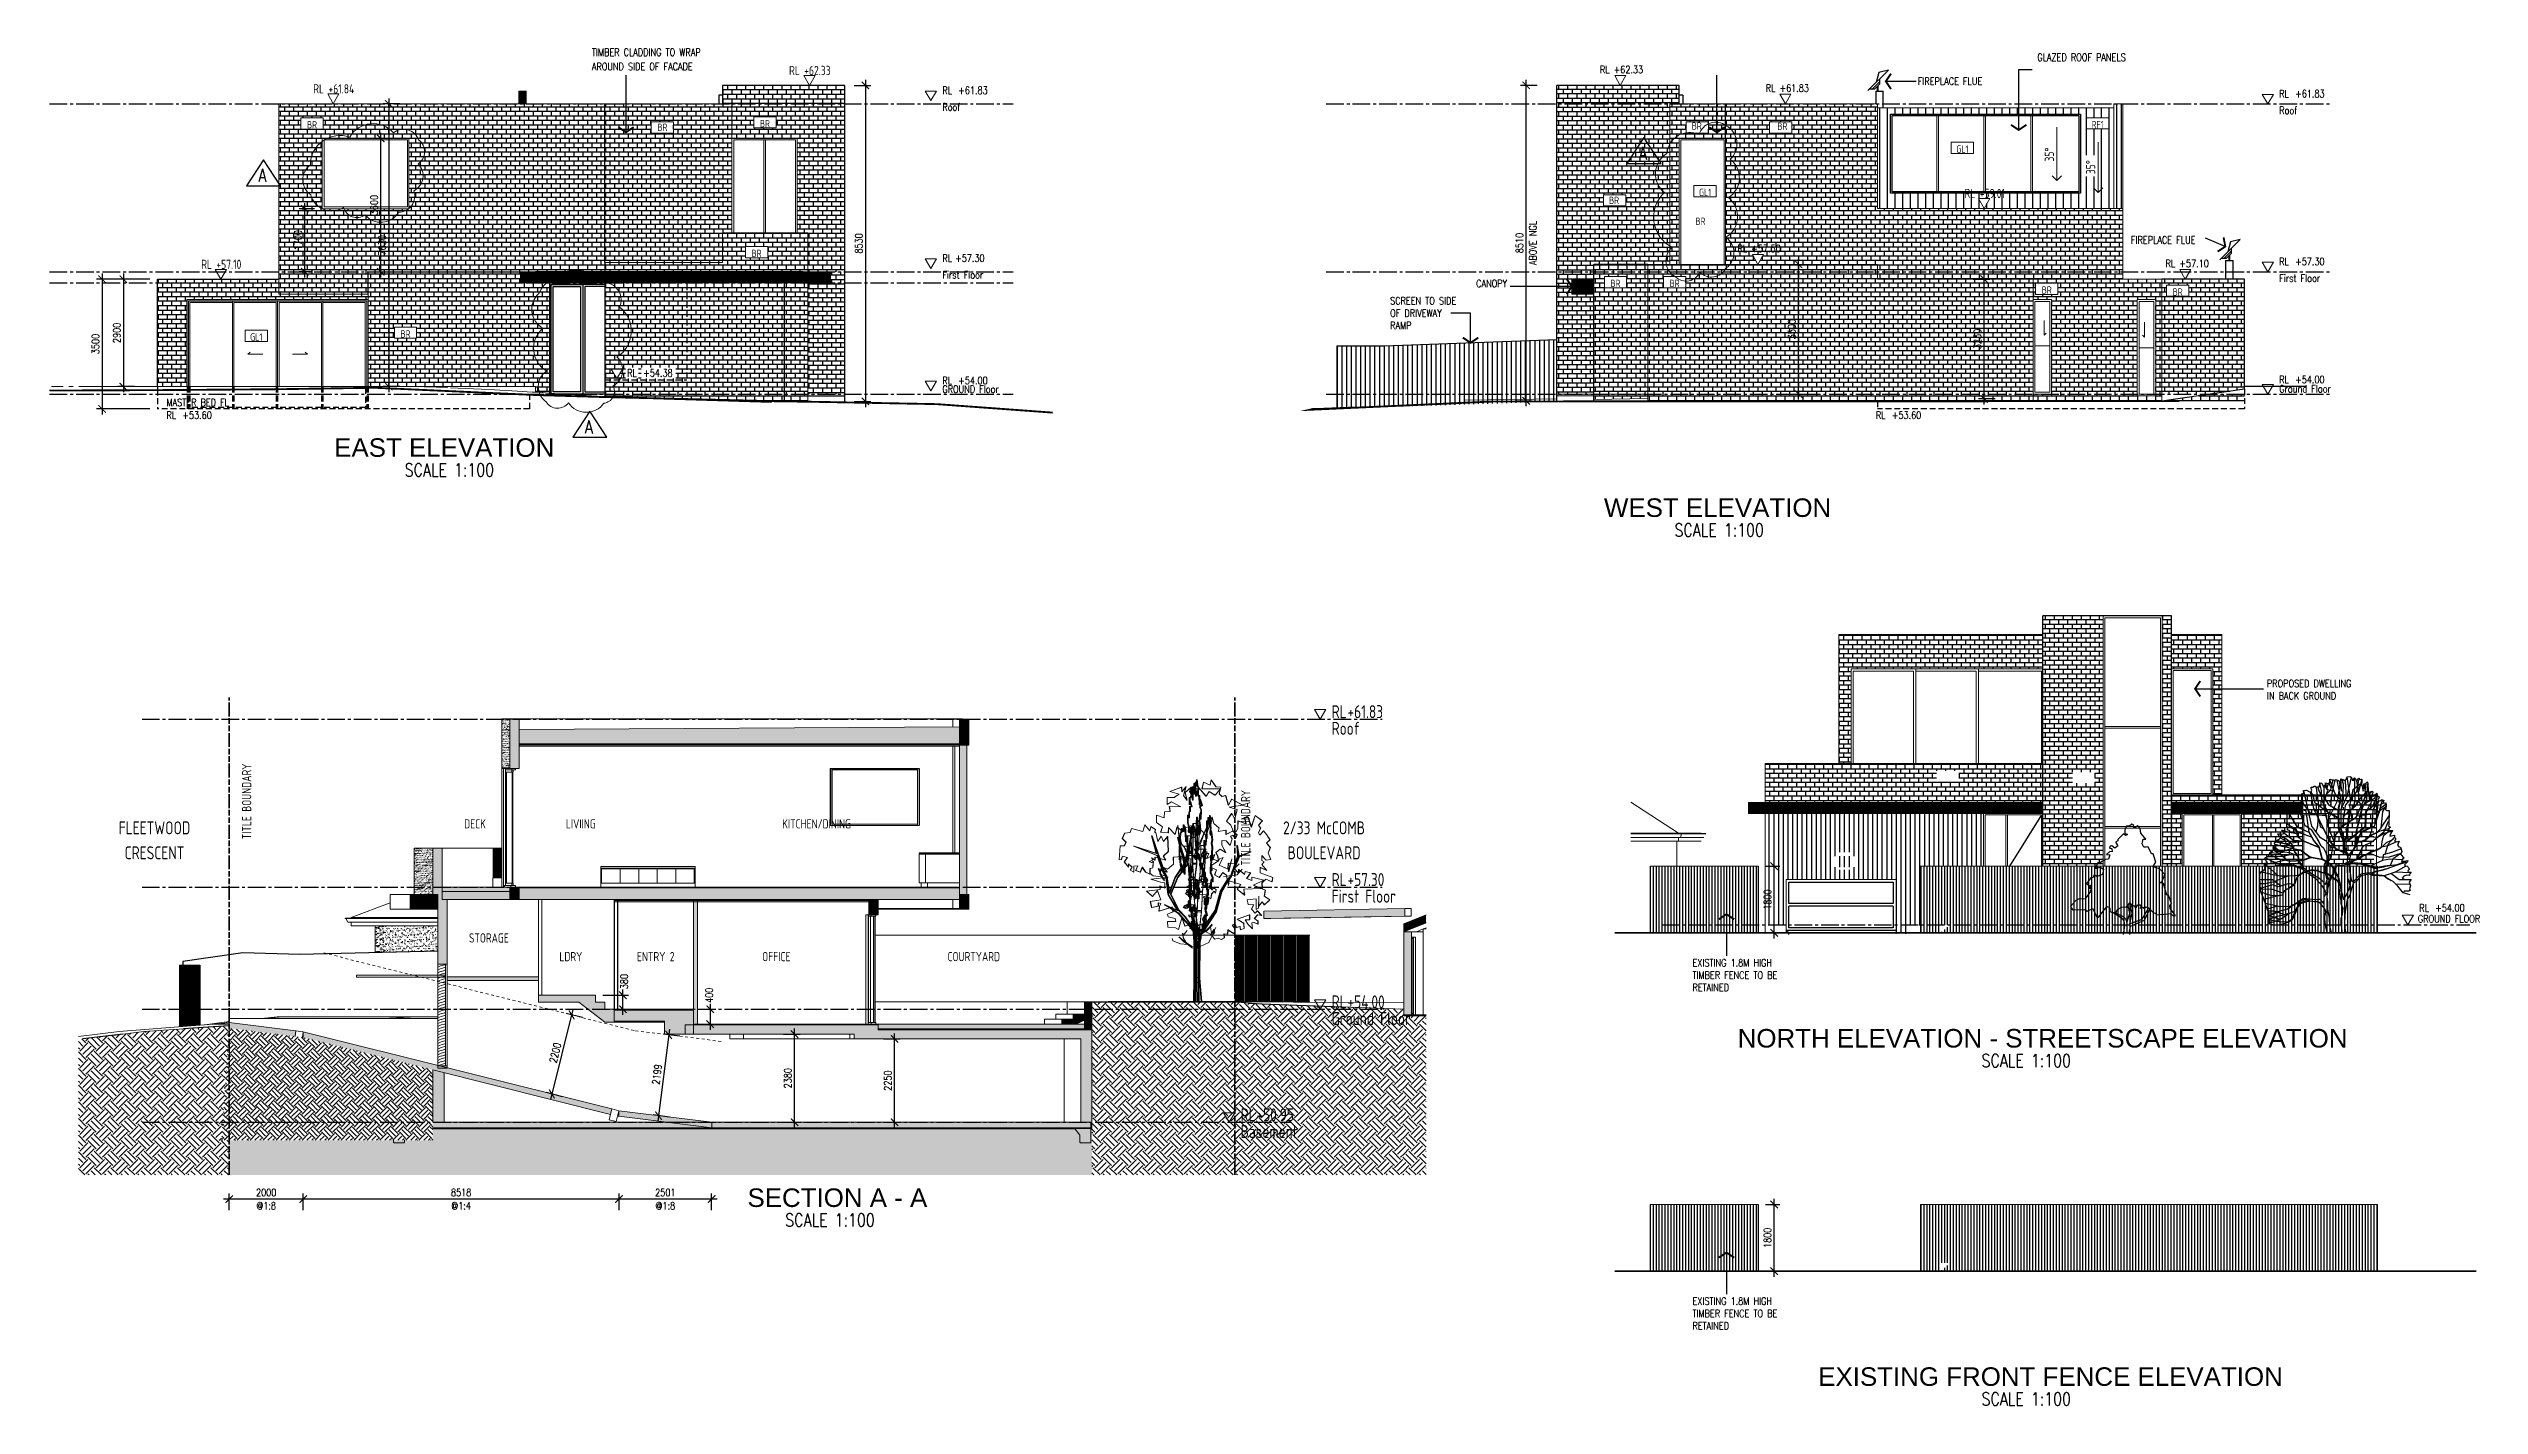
# Model space of a CAD drawing. Header units: millimetres. Extents: x -39027 to 364494, y -35256 to 94895.
# Drawn here: x 298912 to 364494, y 19940 to 56554 of the extents above; entities that cross this region are included whole.
import ezdxf

# ---------------------------------------------------------------- set-up
doc = ezdxf.new("R2010")
doc.units = ezdxf.units.MM
doc.header["$LTSCALE"] = 25
doc.header["$PDMODE"] = 3
for name, pattern in [('BG_Dash 3mm', [6, 3, -3]), ('BG_Dash 3mm Loose', [6, 3, -3]), ('BG_Dash long Dash Short', [10, 4, -2, 2, -2]), ('BG_Double Dash', [33, 15, -2, 6, -2, 6, -2]), ('CENTER2', [28.575, 19.05, -3.175, 3.175, -3.175]), ('DASHED', [19.05, 12.7, -6.35]), ('HIDDEN', [9.525, 6.35, -3.175])]:
    doc.linetypes.add(name, pattern=pattern)
for name, color, linetype, lineweight in [('A-ANNO-IDEN', 131, 'Continuous', 5), ('A-AREA-IDEN', 2, 'Continuous', 5), ('A-CLNG', 13, 'Continuous', 5), ('A-CLNG-PATT', 13, 'Continuous', 5), ('A-DETL', 90, 'Continuous', 9), ('A-DETL-GENF', 92, 'Continuous', 5), ('A-DOOR', 3, 'Continuous', 5), ('A-DOOR-FRAM', 3, 'Continuous', 5), ('A-DOOR-GLAZ', 3, 'Continuous', 5), ('A-FLOR', 1, 'Continuous', 5), ('A-FLOR-LEVL', 51, 'Continuous', 5), ('A-FLOR-OTLN', 51, 'Continuous', 5), ('A-FLOR-OVHD', 1, 'BG_Dash 3mm', 13), ('A-FLOR-PATT', 8, 'Continuous', 5), ('A-GENM', 13, 'Continuous', 5), ('A-GLAZ', 3, 'Continuous', 5), ('A-GLAZ-CURT', 3, 'Continuous', 9), ('A-ROOF', 132, 'Continuous', 5), ('A-ROOF-OTLN', 132, 'Continuous', 5), ('A-ROOF-PATT', 251, 'Continuous', 5), ('A-WALL', 2, 'Continuous', 5), ('A-WALL-PATT', 2, 'Continuous', 13), ('C-BLDG-PADS', 91, 'Continuous', 9), ('C-TOPO', 251, 'Continuous', 9), ('C-TOPO-MINR', 7, 'BG_Dash 3mm Loose', 9), ('G-ANNO-DIMS', 3, 'Continuous', 5), ('G-ANNO-TEXT', 231, 'Continuous', 5), ('I-WALL', 2, 'Continuous', 13), ('L-PLNT', 71, 'Continuous', 5), ('M-EQPM', 50, 'Continuous', 5), ('P-SANR-FIXT', 6, 'Continuous', 5), ('Q-CASE', 31, 'Continuous', 13), ('REVISION CLOUD', 132, 'Continuous', 5), ('S-STRS', 7, 'Continuous', 9)]:
    doc.layers.add(name, color=color, linetype=linetype, lineweight=lineweight)
for name, color, linetype in [('dla-txt-d-25', 3, 'Continuous'), ('dla-txt-n-35', 2, 'Continuous'), ('DLA-TXT-T-50', 1, 'Continuous'), ('Door-18', 251, 'Continuous'), ('Grid-18', 6, 'CENTER2'), ('Hatch-18', 123, 'Continuous'), ('Land-25', 3, 'Continuous'), ('Land-5', 1, 'Continuous'), ('SHADING', 165, 'Continuous'), ('Symbol-5', 1, 'Continuous'), ('Wall-18', 11, 'Continuous'), ('Wall-25', 130, 'Continuous'), ('Wall-35', 2, 'Continuous'), ('Wall-5', 1, 'Continuous'), ('WIN-18', 251, 'Continuous'), ('Win-25', 3, 'Continuous')]:
    doc.layers.add(name, color=color, linetype=linetype)
doc.styles.add('DLA-NOTES', font='romans.shx', dxfattribs={"width": 0.8})
doc.styles.add('ISOCPEUR', font='isocpeur.ttf', dxfattribs={"width": 0.75, "height": 500})
doc.styles.add('ISOCPEUR_1', font='isocpeur.ttf', dxfattribs={"width": 0.75, "height": 700})
doc.styles.add('ISOCPEUR_2', font='isocpeur.ttf', dxfattribs={"width": 0.75, "height": 1000})
doc.dimstyles.new('DLA100', dxfattribs={"dimscale": 100, "dimtxt": 2, "dimasz": 2, "dimexe": 1.5, "dimexo": 2, "dimgap": 0.8, "dimtad": 1, "dimdec": 0, "dimdsep": 46, "dimtxsty": 'DLA-NOTES', "dimblk1": 'ARCHTICK', "dimblk2": 'ARCHTICK', "dimsah": 1, "dimcen": 2, "dimdle": 1.5, "dimclrd": 256, "dimclre": 256, "dimclrt": 7, "dimaunit": 1, "dimadec": 0, "dimazin": 0, "dimtfac": 1, "dimtdec": 0, "dimtmove": 2, "dimatfit": 3, "dimldrblk": 'ARCHTICK', "dimfxl": 1, "dimtolj": 1, "dimtzin": 0, "dimarcsym": 0})
doc.dimstyles.new('DLA100$7', dxfattribs={"dimscale": 100, "dimtxt": 2, "dimasz": 1, "dimexe": 1.5, "dimexo": 2, "dimgap": 0.8, "dimtad": 1, "dimdec": 0, "dimdsep": 46, "dimtxsty": 'DLA-NOTES', "dimblk1": 'DLA-ARO', "dimblk2": 'DLA-ARO', "dimsah": 1, "dimcen": 2, "dimdle": 1.5, "dimclrd": 256, "dimclre": 256, "dimclrt": 7, "dimaunit": 1, "dimadec": 0, "dimazin": 0, "dimtfac": 1, "dimtdec": 0, "dimtmove": 0, "dimatfit": 3, "dimldrblk": 'DLA-ARO', "dimfxl": 1, "dimtolj": 1, "dimtzin": 0, "dimarcsym": 0})
pattern_1 = [(45, (193501.8, 32921.42), (3e-14, 449.0128), [317.5, -317.5]), (45, (193417.6, 33005.6), (3e-14, 449.0128), [317.5, -317.5]), (45, (193333.43, 33089.8), (3e-14, 449.0128), [317.5, -317.5]), (315, (193557.93, 32921.42), (449.0128, 3e-14), [317.5, -317.5]), (315, (193642.12, 33005.6), (449.0128, 3e-14), [317.5, -317.5]), (315, (193726.3, 33089.8), (449.0128, 3e-14), [317.5, -317.5])]
pattern_2 = [(37.5, (193501.81, 32921.42), (-3.99999, 122.35401), [3.353, -93.167, 3.353, -104.597, -103.188]), (37.5, (193501.81, 32921.42), (-3.99999, 122.35401), [-204.47, 3.353, -99.835]), (7.5, (193501.8, 32921.42), (112.38125, 179.20684), [3.353, -48.717, 3.353, -83.642, -33.338]), (7.5, (193501.8, 32921.42), (112.38125, 179.20684), [-139.065, 3.353, -29.985]), (327.5, (193423.7, 32921.42), (197.74809, 0.3593), [3.353, -28.397, 3.353, -110.947, -149.225]), (327.5, (193423.7, 32921.42), (197.74809, 0.3593), [-146.05, 3.353, -145.872]), (317.5, (193423.7, 32921.42), (190.88911, 55.73233), [3.353, -12.522, 3.353, -71.577, -85.725]), (317.5, (193423.7, 32921.42), (190.88911, 55.73233), [-90.805, 3.353, -82.372])]
pattern_3 = [(0, (43838.87, -31276.2), (0, 121.92), []), (90, (43838.87, -31276.2), (-121.92, 121.92), [121.92, -121.92])]
pattern_4 = [(90, (43838.87, -68599.9), (-79.375, 7e-15), [])]
pattern_5 = [(90, (43838.87, -77729.59), (-79.375, 7e-15), [])]
pattern_6 = [(90, (-13663.82, -16957.29), (-127, 2e-14), [])]

msp = doc.modelspace()

# ---------------------------------------------------------------- texts
at = {"layer": 'A-ANNO-IDEN', "char_height": 200, "attachment_point": 2, "line_spacing_factor": 1.153846, "style": 'ISOCPEUR_1'}
for s, insert, width in [('BR', (306019, 54598), 376.8), ('BR', (315473.1, 54530.6), 338.4), ('BR', (318238.4, 54630.2), 374.4), ('BR', (343379.3, 54564.4), 574.042), ('BR', (345690.3, 54556.9), 374.4), ('RF1', (354193.9, 54602.3), 357.6), ('GL1', (350546.3, 53941.3), 357.6), ('BR', (341147.8, 52559), 374.4), ('GL1', (343604.1, 52774.2), 357.6), ('BR', (343479.1, 51994.9), 374.4), ('BR', (318012.9, 51126.5), 376.8), ('BR', (341186, 50316.5), 410.4), ('BR', (342781.9, 50316.5), 410.4), ('BR', (352821.8, 50137.8), 410.4), ('BR', (356353.6, 50086.4), 410.4), ('GL1', (304514.6, 48867.9), 357.6), ('BR', (308540.4, 48954.7), 410.4)]:
    msp.add_mtext(s, dxfattribs=dict(at, insert=insert, width=width))
at = {"layer": 'A-AREA-IDEN', "char_height": 250, "attachment_point": 2, "line_spacing_factor": 1.153846, "style": 'ISOCPEUR_1'}
for s, insert, width in [('DECK', (310415.8, 35758.1), 672), ('LIVIING', (313270.6, 35758.1), 915), ('KITCHEN/DINING', (319631.1, 35758.1), 2106), ('STORAGE', (310790.3, 32679.2), 1164), ('LDRY', (313002.2, 32176.5), 1164), ('ENTRY 2', (315293, 32176.5), 1164), ('OFFICE', (318545.6, 32176.5), 1164), ('COURTYARD', (323872.5, 32176.5), 1638)]:
    msp.add_mtext(s, dxfattribs=dict(at, insert=insert, width=width))
at = {"layer": 'A-FLOR-LEVL', "char_height": 350, "attachment_point": 1, "line_spacing_factor": 1.153846, "style": 'ISOCPEUR'}
for s, insert, width in [('RL', (333526.7, 38834.1), 470.377), ('+61.83', (333955.5, 38835.1), 1121.345), ('Roof', (333526.7, 38385.3), 877.757), ('RL', (333526.7, 34304.1), 470.377), ('+57.30', (333955.5, 34305.1), 1184.342), ('First Floor', (333526.7, 33855.3), 2066.298), ('RL', (333526.7, 31004.1), 470.377), ('+54.00', (333955.5, 31005.1), 1217.94), ('Ground Floor', (333526.7, 30555.3), 2473.678), ('RL', (331071.3, 27954.1), 470.377), ('+50.95', (331500.1, 27955.1), 1184.342), ('Basement', (331071.3, 27505.3), 1814.311)]:
    msp.add_mtext(s, dxfattribs=dict(at, insert=insert, width=width))
at = {"layer": 'dla-txt-d-25', "char_height": 200, "width": 3892.021, "attachment_point": 1, "line_spacing_factor": 1.153846, "style": 'DLA-NOTES'}
for s, insert in [('TIMBER CLADDING TO WRAP AROUND SIDE OF FACADE', (313569.2, 56553.6)), ('RL +62.33', (340766.6, 56088)), ('FIREPLACE FLUE', (349340.6, 55773.6)), ('RL', (323025, 55526.7)), ('+61.83', (323453.8, 55527.8)), ('RL +61.83', (345240.3, 55588)), ('RL', (359094.4, 55436.4)), ('+61.83', (359523.2, 55437.5)), ('Roof', (323025, 55077.9)), ('Roof', (359094.4, 54987.6)), ('RL +57.50', (344479.7, 51258)), ('FIREPLACE FLUE', (355093.5, 51489.2)), ('RL', (323025, 50996.7)), ('First Floor', (323025, 50547.9)), ('+57.30', (323369.6, 50997.8)), ('RL +57.10', (356028.8, 50858)), ('RL', (359094.4, 50906.4)), ('+57.30', (359523.2, 50907.5)), ('CANOPY', (337427.8, 50315.5)), ('First Floor', (359094.4, 50457.6)), ('RL', (314523.6, 47898.9)), ('+54.38', (314952.4, 47899.9)), ('GROUND Floor', (323025, 47464.8)), ('RL', (323025, 47696.7)), ('+54.00', (323453.8, 47697.8)), ('Ground Floor', (359094.4, 47473.4)), ('RL', (359094.4, 47721.8)), ('+54.00', (359523.2, 47722.8)), ('MASTER BED FL', (302090.9, 47106.7)), ('RL', (302090.9, 46760.5)), ('+53.60', (302519.8, 46761.6)), ('RL', (348212.5, 46760.5)), ('+53.60', (348641.3, 46761.6)), ('RL', (362873.6, 33462.6)), ('+54.00', (363302.4, 33463.6))]:
    msp.add_mtext(s, dxfattribs=dict(at, insert=insert))
at = {"layer": 'dla-txt-d-25', "char_height": 200, "attachment_point": 1, "style": 'DLA-NOTES'}
for s, width, insert in [('SCREEN TO SIDE OF DRIVEWAY RAMP', 2036.598, (335106.8, 49850.3)), ('PROPOSED DWELLING IN BACK GROUND', 2803.915, (358763.5, 39522)), ('GROUND FLOOR', 3892.021, (362834.8, 33170.3)), ('EXISTING 1.8M HIGH TIMBER FENCE TO BE RETAINED', 2803.915, (343262.2, 31984.1)), ('EXISTING 1.8M HIGH TIMBER FENCE TO BE RETAINED', 2803.915, (343262.2, 22854.4))]:
    msp.add_mtext_dynamic_manual_height_columns(s, width=width, gutter_width=1000, heights=[0], dxfattribs=dict(at, insert=insert))
at = {"layer": 'dla-txt-n-35', "style": 'DLA-NOTES', "width": 0.8}
for p in [(308518.3, 45010.1), (342777, 43388.4), (351064, 29069.5), (318788.3, 24767.5), (351064, 19939.8)]:
    msp.add_text('SCALE 1:100', height=350, dxfattribs=at).set_placement(p)
at = {"layer": 'DLA-TXT-T-50', "char_height": 500, "attachment_point": 1, "style": 'DLA-NOTES'}
for s, insert, width in [('{\\fArial|b0|i0|c0|p34;\\W1;EAST ELEVATION}', (306616.7, 46037.5), 13864.342), ('{\\fArial|b0|i0|c0|p34;\\W1;WEST ELEVATION}', (340875.5, 44415.8), 13864.342), ('{\\fArial|b0|i0|c0|p34;\\W1;NORTH ELEVATION - STREETSCAPE ELEVATION}', (344483.1, 30096.9), 18792.805), ('{\\fArial|b0|i0|c0|p34;\\W1;SECTION A - A}', (317767.7, 25794.9), 13864.342), ('{\\fArial|b0|i0|c0|p34;\\W1;EXISTING FRONT FENCE ELEVATION}', (346656.1, 20967.2), 18792.805)]:
    msp.add_mtext(s, dxfattribs=dict(at, insert=insert, width=width))
at = {"layer": 'G-ANNO-DIMS', "style": 'ISOCPEUR_2', "width": 0.75}
msp.add_text('35°', height=250, rotation=90, dxfattribs=at).set_placement((353017.3, 53507.8))
at = {"layer": 'G-ANNO-DIMS', "char_height": 250, "attachment_point": 1, "line_spacing_factor": 1.153846, "style": 'ISOCPEUR_2'}
for s, insert, width in [('RL +62.33', (318888.7, 56088), 1317), ('RL +61.84', (306052.9, 55593.4), 1296), ('RL +59.01', (350604.3, 52769.8), 1272), ('RL +57.10', (303029.6, 50858), 1272)]:
    msp.add_mtext(s, dxfattribs=dict(at, insert=insert, width=width))
at = {"layer": 'G-ANNO-TEXT', "color": 7, "lineweight": 13, "char_height": 250, "width": 2355, "attachment_point": 1, "rotation": 90, "line_spacing_factor": 1.153846, "style": 'ISOCPEUR_1'}
for insert in [(304130, 35217.3), (331082.7, 34505.5)]:
    msp.add_mtext('TITLE BOUNDARY', dxfattribs=dict(at, insert=insert))
at = {"layer": 'G-ANNO-TEXT', "color": 7, "lineweight": 18, "char_height": 350, "attachment_point": 2, "line_spacing_factor": 1.153846, "style": 'ISOCPEUR'}
for s, insert, width in [('FLEETWOOD\\PCRESCENT', (301768.2, 35700), 2225.89), ('2/33 McCOMB\\PBOULEVARD', (333323.6, 35700), 2536.675)]:
    msp.add_mtext(s, dxfattribs=dict(at, insert=insert, width=width))
at = {"layer": 'Win-25', "insert": (352567.4, 56418.6), "char_height": 200, "attachment_point": 1, "style": 'DLA-NOTES'}
msp.add_mtext_dynamic_manual_height_columns('GLAZED ROOF PANELS', width=2326.376, gutter_width=1000, heights=[0], dxfattribs=at)

# ---------------------------------------------------------------- blocks, each defined once
blk = doc.blocks.new('WINDOW_DOOR_sliding_3 panel_FOO - TYPE 1_3200 x 5200-2445103-RAMP SECTION')
at = {"layer": 'A-DOOR-FRAM'}
for p, q in [((-5963, 60460), (-6127, 60460)), ((-6127, 60460), (-6127, 57340)), ((-6117, 57400), (-6117, 60400)), ((-6117, 60400), (-5963, 60400)), ((-5963, 57400), (-6117, 57400))]:
    blk.add_line(p, q, dxfattribs=at)
at = {"layer": 'A-DOOR-FRAM', "lineweight": 13}
for p, q in [((-5922, 60460), (-5963, 60460)), ((-5963, 60460), (-5963, 60400)), ((-5963, 60400), (-5922, 60400)), ((-5922, 60400), (-5922, 60460)), ((-5922, 57400), (-5963, 57400)), ((-5963, 57400), (-5963, 57340)), ((-5963, 57340), (-5922, 57340)), ((-5922, 57340), (-5922, 57400))]:
    blk.add_line(p, q, dxfattribs=at)
at = {"layer": 'A-DOOR-GLAZ'}
blk.add_line((-6103, 60400), (-6103, 57400), dxfattribs=at)
at = {"layer": 'A-DOOR-GLAZ', "lineweight": 13}
for p, q in [((-5937, 60400), (-5949, 60400)), ((-5949, 60400), (-5949, 57400)), ((-5937, 57400), (-5937, 60400)), ((-5949, 57400), (-5937, 57400))]:
    blk.add_line(p, q, dxfattribs=at)
at = {"layer": 'A-GLAZ'}
for p, q in [((-6133, 57340), (-6133, 60500)), ((-6127, 57340), (-6127, 60460)), ((-6127, 60460), (-5963, 60460)), ((-6153, 57340), (-6153, 57300)), ((-5983, 57340), (-6153, 57340))]:
    blk.add_line(p, q, dxfattribs=at)
at = {"layer": 'A-GLAZ', "lineweight": 15}
for p, q in [((-5862, 60500), (-5963, 60500)), ((-5963, 60500), (-5963, 60460)), ((-5963, 60460), (-5862, 60460)), ((-5862, 60460), (-5862, 60500)), ((-5983, 57340), (-5983, 57300)), ((-5862, 57340), (-5983, 57340)), ((-5983, 57300), (-5862, 57300)), ((-5862, 57300), (-5862, 57340))]:
    blk.add_line(p, q, dxfattribs=at)
blk = doc.blocks.new('WINDOW_fixed_multiple - 2800x2590-2449046-RAMP SECTION')
at = {"layer": 'A-GLAZ', "lineweight": 5}
for p, q in [((3659, 56550), (3659, 53600)), ((3666, 53640), (3666, 56550)), ((3666, 56510), (3666, 56550)), ((3740, 56510), (3666, 56510)), ((3722, 56510), (3722, 53640)), ((3740, 53640), (3666, 53640)), ((3674, 53600), (3740, 53600))]:
    blk.add_line(p, q, dxfattribs=at)
at = {"layer": 'A-GLAZ'}
for p, q in [((3861, 56550), (3740, 56550)), ((3740, 56550), (3740, 56510)), ((3740, 56510), (3861, 56510)), ((3797, 56510), (3797, 53640)), ((3804, 56510), (3797, 56510)), ((3804, 53640), (3804, 56510)), ((3861, 56510), (3861, 56550)), ((3740, 53640), (3740, 53600)), ((3861, 53640), (3740, 53640)), ((3740, 53600), (3861, 53600)), ((3797, 53640), (3804, 53640)), ((3861, 53600), (3861, 53640))]:
    blk.add_line(p, q, dxfattribs=at)
blk = doc.blocks.new('CASEWORK_Base_Bench Unit - 600x550_MultipleDoors-1106671-RAMP SECTION')
at = {"layer": 'Q-CASE'}
for p, q in [((-3556, 57850), (-1016, 57850)), ((-3556, 57810), (-3556, 57850)), ((-1016, 57810), (-3556, 57810)), ((-3556, 57400), (-3556, 57810)), ((-3536, 57810), (-3536, 57790)), ((-3536, 57790), (-3536, 57810)), ((-3536, 57790), (-3036, 57790)), ((-3536, 57400), (-3536, 57790)), ((-3518, 57790), (-3518, 57810)), ((-3518, 57810), (-3518, 57790)), ((-3036, 57790), (-2536, 57790)), ((-3036, 57400), (-3036, 57790)), ((-3036, 57790), (-3036, 57400)), ((-2536, 57790), (-2036, 57790)), ((-2536, 57400), (-2536, 57790)), ((-2536, 57790), (-2536, 57400)), ((-2036, 57790), (-1536, 57790)), ((-2036, 57400), (-2036, 57790)), ((-2036, 57790), (-2036, 57400)), ((-1536, 57790), (-1536, 57400)), ((-1536, 57790), (-1036, 57790)), ((-1536, 57400), (-1536, 57790)), ((-1054, 57790), (-1054, 57810)), ((-1054, 57810), (-1054, 57790)), ((-1036, 57790), (-1036, 57810)), ((-1036, 57810), (-1036, 57790)), ((-1036, 57790), (-1036, 57400)), ((-1016, 57810), (-1016, 57850)), ((-1016, 57810), (-1016, 57400)), ((-3556, 57300), (-3556, 57400)), ((-3536, 57400), (-3556, 57400)), ((-3036, 57400), (-3536, 57400)), ((-2536, 57400), (-3036, 57400)), ((-2036, 57400), (-2536, 57400)), ((-1536, 57400), (-2036, 57400)), ((-1036, 57400), (-1536, 57400)), ((-1016, 57400), (-1036, 57400)), ((-1016, 57300), (-1016, 57400))]:
    blk.add_line(p, q, dxfattribs=at)
blk = doc.blocks.new('PLUMB_WASTE_Trench grate - basement ramp-2404109-RAMP SECTION')
at = {"layer": 'P-SANR-FIXT'}
for p, q in [((-11802, 53268), (-11783, 53416)), ((-11783, 53416), (-11585, 53392)), ((-11604, 53243), (-11585, 53392))]:
    blk.add_line(p, q, dxfattribs=at)
blk = doc.blocks.new('PLUMB_WASTE_Trench grate - basement ramp-V70-RAMP SECTION')
at = {"layer": 'P-SANR-FIXT'}
for p, q in [((-3334, 51019), (-3262, 51310)), ((-3262, 51310), (-3068, 51262)), ((-3140, 50971), (-3068, 51262)), ((-3140, 50971), (-3334, 51019))]:
    blk.add_line(p, q, dxfattribs=at)
blk = doc.blocks.new('GENR_SCREEN_Vertical Posts_Max Spacing - screen-2448006-RAMP SECTION')
at = {"layer": 'A-GENM', "color": 9, "lineweight": 5}
for p, q in [((-6465, 57550), (-6465, 58350)), ((-6457, 58350), (-6465, 58350)), ((-6449, 58350), (-6457, 58350)), ((-6457, 58350), (-6457, 57550)), ((-6449, 57550), (-6449, 58350)), ((-6441, 58350), (-6449, 58350)), ((-6433, 58350), (-6441, 58350)), ((-6441, 58350), (-6441, 57550)), ((-6433, 57550), (-6433, 58350)), ((-6425, 58350), (-6433, 58350)), ((-6417, 58350), (-6425, 58350)), ((-6425, 58350), (-6425, 57550)), ((-6417, 57550), (-6417, 58350)), ((-6409, 58350), (-6417, 58350)), ((-6401, 58350), (-6409, 58350)), ((-6409, 58350), (-6409, 57550)), ((-6401, 57550), (-6401, 58350)), ((-6392, 58350), (-6401, 58350)), ((-6384, 58350), (-6392, 58350)), ((-6392, 58350), (-6392, 57550)), ((-6384, 57550), (-6384, 58350)), ((-6376, 58350), (-6384, 58350)), ((-6368, 58350), (-6376, 58350)), ((-6376, 58350), (-6376, 57550)), ((-6368, 57550), (-6368, 58350)), ((-6360, 58350), (-6368, 58350)), ((-6352, 58350), (-6360, 58350)), ((-6360, 58350), (-6360, 57550)), ((-6352, 57550), (-6352, 58350)), ((-6344, 58350), (-6352, 58350)), ((-6336, 58350), (-6344, 58350)), ((-6344, 58350), (-6344, 57550)), ((-6336, 57550), (-6336, 58350)), ((-6328, 58350), (-6336, 58350)), ((-6319, 58350), (-6328, 58350)), ((-6328, 58350), (-6328, 57550)), ((-6319, 57550), (-6319, 58350)), ((-6311, 58350), (-6319, 58350)), ((-6303, 58350), (-6311, 58350)), ((-6311, 58350), (-6311, 57550)), ((-6303, 57550), (-6303, 58350)), ((-6295, 58350), (-6303, 58350)), ((-6287, 58350), (-6295, 58350)), ((-6295, 58350), (-6295, 57550)), ((-6287, 57550), (-6287, 58350)), ((-6279, 58350), (-6287, 58350)), ((-6271, 58350), (-6279, 58350)), ((-6279, 58350), (-6279, 57550)), ((-6271, 57550), (-6271, 58350)), ((-6263, 58350), (-6271, 58350)), ((-6255, 58350), (-6263, 58350)), ((-6263, 58350), (-6263, 57550)), ((-6255, 57550), (-6255, 58350)), ((-6246, 58350), (-6255, 58350)), ((-6238, 58350), (-6246, 58350)), ((-6246, 58350), (-6246, 57550)), ((-6238, 57550), (-6238, 58350)), ((-6230, 58350), (-6238, 58350)), ((-6230, 58350), (-6230, 57550)), ((-6457, 57550), (-6465, 57550)), ((-6441, 57550), (-6449, 57550)), ((-6425, 57550), (-6433, 57550)), ((-6409, 57550), (-6417, 57550)), ((-6392, 57550), (-6401, 57550)), ((-6376, 57550), (-6384, 57550)), ((-6360, 57550), (-6368, 57550)), ((-6344, 57550), (-6352, 57550)), ((-6328, 57550), (-6336, 57550)), ((-6311, 57550), (-6319, 57550)), ((-6295, 57550), (-6303, 57550)), ((-6279, 57550), (-6287, 57550)), ((-6263, 57550), (-6271, 57550)), ((-6246, 57550), (-6255, 57550)), ((-6230, 57550), (-6238, 57550))]:
    blk.add_line(p, q, dxfattribs=at)
blk = doc.blocks.new('PLANTING_Coloured tree scaleable - 6 Meters-971505-RAMP SECTION')
at = {"layer": 'L-PLNT'}
for p, q in [((11721, 59530), (11721, 59716)), ((11721, 59716), (11905, 59716)), ((11725, 59716), (11721, 59716)), ((11909, 59716), (11725, 59716)), ((11725, 59716), (11725, 59530)), ((11790, 59879), (12112, 59996)), ((12043, 59809), (11790, 59879)), ((11794, 59879), (11790, 59879)), ((12116, 59996), (11794, 59879)), ((11794, 59879), (12047, 59809)), ((11905, 59716), (12043, 59809)), ((11909, 59716), (11905, 59716)), ((12047, 59809), (11909, 59716)), ((12047, 59809), (12043, 59809)), ((12112, 59996), (12118, 59866)), ((12116, 59996), (12112, 59996)), ((12122, 59866), (12116, 59996)), ((12118, 59866), (12122, 59871)), ((12122, 59866), (12118, 59866)), ((12122, 59871), (12229, 60006)), ((12233, 60006), (12122, 59866)), ((12229, 60006), (12160, 59768)), ((12163, 59768), (12160, 59768)), ((12160, 59767), (12257, 59642)), ((12163, 59768), (12233, 60006)), ((12260, 59642), (12163, 59768)), ((12208, 59852), (12374, 59992)), ((12255, 59649), (12208, 59852)), ((12212, 59852), (12208, 59852)), ((12378, 59992), (12212, 59852)), ((12212, 59852), (12260, 59642)), ((12233, 60006), (12229, 60006)), ((12347, 59716), (12316, 59716)), ((12316, 59716), (12316, 59530)), ((12316, 59716), (12340, 59716)), ((12378, 59990), (12328, 59879)), ((12328, 59879), (12369, 59809)), ((12328, 59879), (12351, 59879)), ((12340, 59600), (12340, 59716)), ((12340, 59716), (12370, 59716)), ((12369, 59809), (12347, 59716)), ((12347, 59716), (12370, 59716)), ((12351, 59879), (12378, 59939)), ((12378, 59834), (12351, 59879)), ((12369, 59809), (12393, 59809)), ((12370, 59716), (12393, 59809)), ((12374, 59992), (12374, 59811)), ((12378, 59992), (12374, 59992)), ((12374, 59810), (12451, 59810)), ((12378, 59810), (12374, 59810)), ((12380, 59996), (12378, 59990)), ((12378, 59810), (12378, 59992)), ((12378, 59939), (12396, 59978)), ((12392, 59810), (12378, 59834)), ((12455, 59810), (12378, 59810)), ((12381, 59866), (12380, 59996)), ((12380, 59996), (12398, 59996)), ((12400, 60006), (12381, 59866)), ((12381, 59866), (12399, 59866)), ((12388, 59768), (12390, 59810)), ((12400, 59673), (12388, 59768)), ((12388, 59768), (12399, 59768)), ((12390, 59810), (12400, 60006)), ((12396, 59978), (12404, 59996)), ((12423, 59992), (12396, 59852)), ((12396, 59852), (12398, 59810)), ((12396, 59852), (12420, 59852)), ((12398, 59810), (12403, 59673)), ((12399, 59996), (12404, 59996)), ((12399, 59866), (12405, 59866)), ((12399, 59768), (12412, 59768)), ((12400, 60006), (12423, 60006)), ((12404, 59996), (12405, 59895)), ((12405, 59866), (12417, 59958)), ((12405, 59895), (12405, 59866)), ((12414, 59810), (12412, 59768)), ((12412, 59768), (12428, 59642)), ((12422, 59985), (12414, 59810)), ((12417, 59958), (12423, 60006)), ((12420, 59852), (12443, 59971)), ((12421, 59810), (12420, 59852)), ((12428, 59642), (12421, 59810)), ((12423, 60006), (12422, 59985)), ((12423, 59810), (12423, 59992)), ((12423, 59992), (12442, 59992)), ((12447, 59810), (12423, 59810)), ((12423, 59810), (12447, 59810)), ((12488, 59754), (12439, 60097)), ((12439, 60097), (12447, 59810)), ((12439, 60097), (12463, 60097)), ((12442, 59992), (12447, 59992)), ((12443, 59971), (12447, 59992)), ((12447, 59992), (12447, 59825)), ((12447, 59825), (12447, 59810)), ((12447, 59810), (12471, 59810)), ((12447, 59810), (12471, 59810)), ((12451, 59810), (12494, 59810)), ((12494, 59810), (12455, 59810)), ((12471, 59810), (12463, 60097)), ((12463, 60097), (12473, 60026)), ((12477, 60132), (12470, 59950)), ((12470, 59950), (12552, 59950)), ((12470, 59950), (12493, 59950)), ((12475, 60076), (12471, 60097)), ((12471, 60097), (12475, 60093)), ((12475, 60097), (12471, 60097)), ((12473, 60026), (12484, 59950)), ((12475, 60097), (12475, 60095)), ((12475, 60095), (12500, 59950)), ((12496, 59950), (12475, 60076)), ((12507, 60061), (12476, 60097)), ((12476, 60092), (12507, 60056)), ((12506, 60048), (12477, 60132)), ((12477, 60132), (12500, 60132)), ((12484, 59950), (12498, 59848)), ((12502, 59880), (12488, 59754)), ((12488, 59754), (12512, 59754)), ((12493, 59950), (12500, 60132)), ((12552, 59950), (12493, 59950)), ((12494, 59810), (12504, 59810)), ((12504, 59810), (12494, 59810)), ((12508, 59880), (12496, 59950)), ((12498, 59848), (12512, 59754)), ((12500, 60132), (12508, 60109)), ((12500, 59950), (12512, 59880)), ((12528, 59782), (12502, 59880)), ((12525, 59880), (12502, 59880)), ((12504, 59810), (12520, 59810)), ((12524, 59810), (12504, 59810)), ((12511, 60188), (12506, 60048)), ((12506, 60048), (12530, 60048)), ((12518, 60048), (12507, 60061)), ((12507, 60056), (12514, 60048)), ((12508, 60109), (12530, 60048)), ((12520, 59810), (12508, 59880)), ((12532, 59999), (12511, 60188)), ((12511, 60188), (12534, 60188)), ((12512, 59754), (12525, 59880)), ((12512, 59880), (12524, 59810)), ((12514, 60048), (12556, 60000)), ((12555, 60005), (12518, 60048)), ((12524, 59810), (12520, 59810)), ((12525, 59880), (12536, 59839)), ((12552, 59950), (12528, 59782)), ((12528, 59782), (12551, 59782)), ((12530, 60048), (12534, 60188)), ((12554, 59992), (12532, 59999)), ((12532, 59999), (12556, 59999)), ((12534, 60188), (12556, 59999)), ((12536, 59839), (12551, 59782)), ((12546, 59817), (12554, 59992)), ((12559, 59740), (12546, 59817)), ((12546, 59817), (12570, 59817)), ((12551, 59782), (12575, 59950)), ((12575, 59950), (12552, 59950)), ((12552, 59950), (12575, 59950)), ((12554, 59992), (12577, 59992)), ((12562, 59997), (12555, 60005)), ((12556, 59999), (12577, 59992)), ((12556, 59999), (12577, 59976)), ((12575, 59772), (12559, 59740)), ((12559, 59740), (12582, 59740)), ((12577, 59980), (12562, 59997)), ((12577, 59992), (12570, 59817)), ((12570, 59817), (12577, 59772)), ((12587, 59509), (12575, 59772)), ((12575, 59772), (12599, 59772)), ((12773, 59754), (12577, 59980)), ((12577, 59976), (12768, 59755)), ((12577, 59772), (12582, 59740)), ((12582, 59740), (12599, 59772)), ((12599, 59772), (12603, 59670)), ((12658, 59950), (12700, 60132)), ((13157, 59950), (12658, 59950)), ((12662, 59950), (12658, 59950)), ((12704, 60132), (12662, 59950)), ((12662, 59950), (13161, 59950)), ((12700, 60132), (12880, 60048)), ((12704, 60132), (12700, 60132)), ((12884, 60048), (12704, 60132)), ((12769, 59755), (12771, 59756)), ((12773, 59754), (12769, 59754)), ((12771, 59756), (12852, 59880)), ((12856, 59880), (12773, 59754)), ((12852, 59880), (13011, 59782)), ((12852, 59880), (12856, 59880)), ((13015, 59782), (12856, 59880)), ((12880, 60050), (12907, 60188)), ((12880, 60048), (12880, 60050)), ((12884, 60048), (12880, 60048)), ((12911, 60188), (12884, 60048)), ((12907, 60188), (13039, 59999)), ((12911, 60188), (12907, 60188)), ((13043, 59999), (12911, 60188)), ((13011, 59782), (13013, 59783)), ((13015, 59782), (13011, 59782)), ((13013, 59783), (13157, 59950)), ((13161, 59950), (13015, 59782)), ((13039, 59999), (13171, 59992)), ((13043, 59999), (13039, 59999)), ((13174, 59992), (13043, 59999)), ((13159, 59950), (13122, 59817)), ((13126, 59817), (13122, 59817)), ((13123, 59816), (13197, 59741)), ((13126, 59817), (13174, 59992)), ((13202, 59740), (13126, 59817)), ((13161, 59950), (13157, 59950)), ((13171, 59992), (13159, 59951)), ((13174, 59992), (13171, 59992)), ((13198, 59740), (13201, 59741)), ((13202, 59740), (13198, 59740)), ((13201, 59741), (13299, 59772)), ((13303, 59772), (13202, 59740)), ((13303, 59772), (13299, 59772)), ((13299, 59771), (13371, 59509)), ((13375, 59509), (13303, 59772)), ((11433, 59039), (11433, 59242)), ((11433, 59242), (11640, 59165)), ((11436, 59242), (11433, 59242)), ((11592, 58927), (11433, 59039)), ((11436, 59039), (11433, 59039)), ((11644, 59165), (11436, 59242)), ((11436, 59242), (11436, 59039)), ((11436, 59039), (11596, 58927)), ((11640, 59167), (11647, 59333)), ((11640, 59165), (11640, 59167)), ((11644, 59165), (11640, 59165)), ((11651, 59333), (11644, 59165)), ((11647, 59333), (11800, 59341)), ((11651, 59333), (11647, 59333)), ((11803, 59341), (11651, 59333)), ((11836, 59600), (11721, 59530)), ((11725, 59530), (11721, 59530)), ((11725, 59530), (11840, 59600)), ((11800, 59341), (11779, 59474)), ((11779, 59474), (12089, 59460)), ((11783, 59474), (11779, 59474)), ((12093, 59460), (11783, 59474)), ((11783, 59474), (11803, 59341)), ((11803, 59341), (11800, 59341)), ((11838, 59599), (11836, 59600)), ((11840, 59600), (11836, 59600)), ((12089, 59461), (11838, 59599)), ((11840, 59600), (12093, 59460)), ((12093, 59460), (12089, 59460)), ((12257, 59642), (12255, 59649)), ((12260, 59642), (12257, 59642)), ((12303, 59165), (12269, 59242)), ((12269, 59242), (12269, 59039)), ((12269, 59242), (12293, 59242)), ((12269, 59039), (12295, 58927)), ((12269, 59039), (12293, 59039)), ((12293, 59039), (12293, 59242)), ((12293, 59242), (12304, 59218)), ((12316, 58937), (12293, 59039)), ((12304, 59333), (12303, 59165)), ((12303, 59165), (12327, 59165)), ((12329, 59341), (12304, 59333)), ((12304, 59333), (12328, 59333)), ((12304, 59218), (12327, 59165)), ((12316, 59530), (12335, 59600)), ((12316, 59530), (12340, 59530)), ((12377, 59460), (12326, 59474)), ((12326, 59474), (12329, 59341)), ((12326, 59474), (12349, 59474)), ((12327, 59165), (12328, 59333)), ((12328, 59334), (12353, 59341)), ((12329, 59341), (12353, 59341)), ((12335, 59600), (12377, 59460)), ((12335, 59600), (12359, 59600)), ((12340, 59585), (12340, 59600)), ((12340, 59530), (12340, 59585)), ((12348, 59559), (12340, 59530)), ((12359, 59600), (12348, 59559)), ((12353, 59341), (12349, 59474)), ((12349, 59474), (12375, 59467)), ((12400, 59460), (12359, 59600)), ((12375, 59467), (12376, 59467)), ((12377, 59460), (12400, 59460)), ((12378, 59466), (12400, 59460)), ((12404, 59642), (12400, 59672)), ((12403, 59673), (12404, 59642)), ((12404, 59642), (12428, 59642)), ((12489, 58682), (12514, 59186)), ((12514, 59186), (12522, 59011)), ((12514, 59186), (12538, 59186)), ((12538, 59186), (12528, 58983)), ((12546, 59011), (12538, 59186)), ((12579, 59074), (12602, 59284)), ((12598, 58969), (12579, 59074)), ((12579, 59074), (12602, 59074)), ((12602, 59670), (12587, 59509)), ((12587, 59509), (12610, 59509)), ((12590, 59453), (12651, 59509)), ((12626, 59390), (12590, 59453)), ((12590, 59453), (12614, 59453)), ((12651, 59509), (12602, 59670)), ((12602, 59670), (12625, 59670)), ((12602, 59284), (12615, 59130)), ((12602, 59284), (12625, 59284)), ((12612, 59165), (12602, 59074)), ((12602, 59074), (12622, 58969)), ((12603, 59670), (12610, 59509)), ((12610, 59509), (12625, 59670)), ((12625, 59284), (12612, 59165)), ((12674, 59509), (12614, 59453)), ((12614, 59453), (12649, 59390)), ((12615, 59130), (12626, 59390)), ((12615, 59130), (12639, 59130)), ((12625, 59670), (12674, 59509)), ((12639, 59130), (12625, 59284)), ((12626, 59390), (12649, 59390)), ((12649, 59390), (12639, 59130)), ((12651, 59509), (12674, 59509)), ((12786, 59082), (12785, 58886)), ((12821, 59007), (12786, 59082)), ((12786, 59082), (12810, 59082)), ((12808, 58886), (12810, 59082)), ((12810, 59082), (12820, 59061)), ((12831, 59172), (12815, 59172)), ((12815, 59172), (12821, 59007)), ((12815, 59172), (12839, 59172)), ((12820, 59061), (12845, 59007)), ((12845, 58916), (12831, 59172)), ((12831, 59172), (12855, 59172)), ((12845, 59007), (12839, 59172)), ((12839, 59172), (12855, 59172)), ((12862, 59232), (12845, 58916)), ((12855, 59172), (12857, 59136)), ((12857, 59136), (12868, 58916)), ((12893, 59089), (12862, 59232)), ((12862, 59232), (12885, 59232)), ((12909, 59124), (12865, 58977)), ((12865, 58966), (12911, 59116)), ((12868, 58916), (12885, 59232)), ((12876, 58969), (12893, 59089)), ((12885, 59232), (12917, 59089)), ((12893, 59089), (12917, 59089)), ((12917, 59089), (12900, 58969)), ((12928, 59186), (12909, 59124)), ((12911, 59116), (12932, 59186)), ((12930, 59180), (12928, 59186)), ((12932, 59186), (12928, 59186)), ((12977, 59011), (12930, 59180)), ((12932, 59186), (12981, 59011)), ((13327, 59074), (13323, 59074)), ((13461, 59284), (13324, 59075)), ((13324, 59074), (13441, 58969)), ((13327, 59074), (13465, 59284)), ((13444, 58969), (13327, 59074)), ((13371, 59509), (13374, 59513)), ((13375, 59509), (13371, 59509)), ((13374, 59513), (13461, 59670)), ((13465, 59670), (13375, 59509)), ((13396, 59453), (13392, 59453)), ((13392, 59453), (13395, 59452)), ((13396, 59453), (13392, 59453)), ((13759, 59509), (13396, 59453)), ((13396, 59453), (13763, 59509)), ((13611, 59390), (13396, 59453)), ((13396, 59451), (13607, 59390)), ((13461, 59670), (13464, 59668)), ((13465, 59670), (13461, 59670)), ((13463, 59281), (13461, 59284)), ((13465, 59284), (13461, 59284)), ((13544, 59130), (13463, 59281)), ((13763, 59509), (13465, 59670)), ((13465, 59668), (13759, 59509)), ((13465, 59284), (13548, 59130)), ((13607, 59390), (13544, 59130)), ((13548, 59130), (13544, 59130)), ((13548, 59130), (13611, 59390)), ((13611, 59390), (13607, 59390)), ((13625, 58886), (13633, 59082)), ((13637, 59082), (13629, 58886)), ((13633, 59082), (13849, 59007)), ((13637, 59082), (13633, 59082)), ((13852, 59007), (13637, 59082)), ((13763, 59509), (13759, 59509)), ((13848, 59008), (13811, 59172)), ((13811, 59172), (13908, 59172)), ((13815, 59172), (13811, 59172)), ((13912, 59172), (13815, 59172)), ((13815, 59172), (13852, 59007)), ((13908, 59172), (13990, 58916)), ((13912, 59172), (13908, 59172)), ((13994, 58916), (13912, 59172)), ((13992, 58922), (14094, 59232)), ((14098, 59232), (13994, 58916)), ((14094, 59232), (14287, 59089)), ((14098, 59232), (14094, 59232)), ((14291, 59089), (14098, 59232)), ((14287, 59089), (14183, 58969)), ((14187, 58969), (14291, 59089)), ((14291, 59089), (14287, 59089)), ((10424, 58035), (10454, 58412)), ((10458, 58412), (10428, 58035)), ((10454, 58412), (10458, 58412)), ((10458, 58412), (10454, 58412)), ((10458, 58412), (10565, 58407)), ((10568, 58407), (10458, 58412)), ((10512, 58606), (10574, 58757)), ((10608, 58509), (10512, 58606)), ((10516, 58606), (10512, 58606)), ((10578, 58757), (10516, 58606)), ((10516, 58606), (10612, 58509)), ((10565, 58407), (10608, 58509)), ((10568, 58407), (10565, 58407)), ((10612, 58509), (10568, 58407)), ((10574, 58757), (10722, 58767)), ((10578, 58757), (10574, 58757)), ((10726, 58767), (10578, 58757)), ((10612, 58509), (10608, 58509)), ((10722, 58767), (10759, 58880)), ((10726, 58767), (10722, 58767)), ((10763, 58880), (10726, 58767)), ((10759, 58880), (11065, 58797)), ((10763, 58880), (10759, 58880)), ((11068, 58797), (10763, 58880)), ((11446, 58154), (10811, 58405)), ((10811, 58405), (11430, 58201)), ((10830, 58405), (10811, 58405)), ((11449, 58201), (10830, 58405)), ((10830, 58405), (11465, 58154)), ((11065, 58798), (11117, 58978)), ((11068, 58797), (11065, 58797)), ((11121, 58978), (11068, 58797)), ((11117, 58978), (11251, 58819)), ((11121, 58978), (11117, 58978)), ((11255, 58819), (11121, 58978)), ((11251, 58819), (11252, 58823)), ((11255, 58819), (11251, 58819)), ((11252, 58823), (11281, 58932)), ((11284, 58932), (11255, 58819)), ((11281, 58932), (11400, 58850)), ((11284, 58932), (11281, 58932)), ((11404, 58850), (11284, 58932)), ((11428, 58208), (11295, 58678)), ((11295, 58678), (11459, 58216)), ((11314, 58678), (11295, 58678)), ((11478, 58216), (11314, 58678)), ((11314, 58678), (11449, 58201)), ((11400, 58849), (11385, 58767)), ((11385, 58767), (11415, 58767)), ((11389, 58767), (11385, 58767)), ((11389, 58767), (11404, 58850)), ((11419, 58767), (11389, 58767)), ((11404, 58850), (11400, 58850)), ((11415, 58767), (11467, 58525)), ((11419, 58767), (11415, 58767)), ((11471, 58525), (11419, 58767)), ((11467, 58525), (11468, 58527)), ((11467, 58525), (11471, 58525)), ((11470, 58530), (11556, 58669)), ((11560, 58669), (11471, 58525)), ((11543, 58780), (11592, 58927)), ((11751, 58759), (11543, 58780)), ((11547, 58780), (11543, 58780)), ((11596, 58927), (11547, 58780)), ((11547, 58780), (11755, 58759)), ((11556, 58669), (11623, 58525)), ((11560, 58669), (11556, 58669)), ((11627, 58525), (11560, 58669)), ((11596, 58927), (11592, 58927)), ((11623, 58525), (11626, 58528)), ((11627, 58525), (11623, 58525)), ((11626, 58528), (11735, 58661)), ((11739, 58661), (11627, 58525)), ((11735, 58661), (11750, 58262)), ((11739, 58661), (11735, 58661)), ((11754, 58262), (11739, 58661)), ((11758, 58906), (11751, 58759)), ((11755, 58759), (11751, 58759)), ((11755, 58759), (11762, 58906)), ((11762, 58902), (11758, 58906)), ((11762, 58906), (11758, 58906)), ((11762, 58906), (11942, 58717)), ((11938, 58717), (11762, 58902)), ((11987, 58913), (11938, 58717)), ((11942, 58717), (11938, 58717)), ((11942, 58717), (11990, 58913)), ((11990, 58911), (11987, 58913)), ((11990, 58913), (11987, 58913)), ((11990, 58913), (12094, 58836)), ((12090, 58836), (11990, 58911)), ((12128, 58123), (12002, 58634)), ((12002, 58634), (12161, 58124)), ((12021, 58634), (12002, 58634)), ((12018, 58890), (12011, 58968)), ((12049, 58549), (12018, 58890)), ((12237, 57941), (12021, 58634)), ((12021, 58634), (12195, 57930)), ((12049, 58412), (12045, 58117)), ((12239, 58306), (12049, 58549)), ((12057, 58410), (12049, 58412)), ((12049, 58412), (12057, 58412)), ((12057, 58412), (12067, 58412)), ((12067, 58407), (12057, 58410)), ((12068, 58757), (12058, 58606)), ((12058, 58606), (12074, 58509)), ((12058, 58606), (12081, 58606)), ((12071, 58473), (12067, 58407)), ((12067, 58412), (12072, 58412)), ((12067, 58407), (12090, 58407)), ((12093, 58767), (12068, 58757)), ((12068, 58757), (12092, 58757)), ((12074, 58509), (12071, 58473)), ((12071, 58354), (12072, 58407)), ((12072, 58407), (12072, 58412)), ((12072, 58412), (12075, 58411)), ((12074, 58509), (12097, 58509)), ((12076, 58411), (12090, 58407)), ((12081, 58606), (12092, 58757)), ((12097, 58509), (12081, 58606)), ((12367, 58962), (12090, 58836)), ((12094, 58836), (12090, 58836)), ((12090, 58412), (12097, 58509)), ((12090, 58407), (12090, 58412)), ((12092, 58757), (12116, 58767)), ((12096, 58837), (12093, 58767)), ((12093, 58767), (12116, 58767)), ((12094, 58836), (12371, 58962)), ((12099, 58880), (12096, 58837)), ((12118, 58847), (12099, 58880)), ((12099, 58880), (12122, 58880)), ((12116, 58767), (12120, 58848)), ((12149, 58797), (12118, 58847)), ((12120, 58848), (12122, 58880)), ((12122, 58880), (12137, 58855)), ((12137, 58855), (12150, 58833)), ((12152, 58862), (12149, 58797)), ((12149, 58797), (12172, 58797)), ((12150, 58833), (12172, 58797)), ((12157, 58978), (12152, 58862)), ((12172, 58871), (12157, 58978)), ((12157, 58978), (12181, 58978)), ((12268, 58208), (12170, 58405)), ((12170, 58405), (12263, 58181)), ((12170, 58405), (12262, 58405)), ((12172, 58797), (12176, 58873)), ((12179, 58819), (12172, 58871)), ((12176, 58873), (12181, 58978)), ((12182, 58876), (12179, 58819)), ((12179, 58819), (12203, 58819)), ((12181, 58978), (12187, 58932)), ((12184, 58932), (12182, 58876)), ((12196, 58882), (12184, 58932)), ((12184, 58932), (12208, 58932)), ((12187, 58932), (12194, 58881)), ((12194, 58881), (12203, 58819)), ((12204, 58850), (12196, 58882)), ((12201, 58767), (12204, 58850)), ((12206, 58767), (12201, 58767)), ((12201, 58767), (12225, 58767)), ((12203, 58828), (12206, 58887)), ((12203, 58819), (12203, 58827)), ((12204, 58850), (12227, 58850)), ((12206, 58887), (12208, 58932)), ((12215, 58525), (12206, 58767)), ((12206, 58767), (12229, 58767)), ((12208, 58932), (12217, 58892)), ((12229, 58669), (12215, 58525)), ((12238, 58525), (12215, 58525)), ((12217, 58892), (12227, 58850)), ((12227, 58850), (12225, 58767)), ((12225, 58767), (12229, 58767)), ((12229, 58767), (12233, 58669)), ((12240, 58525), (12229, 58669)), ((12229, 58669), (12253, 58669)), ((12233, 58669), (12238, 58525)), ((12436, 59014), (12237, 57941)), ((12238, 58525), (12253, 58669)), ((12259, 58661), (12240, 58525)), ((12240, 58525), (12264, 58525)), ((12247, 58096), (12393, 58882)), ((12250, 58669), (12249, 58678)), ((12249, 58678), (12249, 58669)), ((12249, 58678), (12355, 58678)), ((12249, 58669), (12252, 58613)), ((12253, 58617), (12250, 58669)), ((12252, 58613), (12256, 58525)), ((12253, 58669), (12255, 58636)), ((12258, 58525), (12253, 58617)), ((12255, 58636), (12264, 58525)), ((12256, 58525), (12270, 58222)), ((12274, 58244), (12258, 58525)), ((12261, 58262), (12259, 58661)), ((12259, 58661), (12282, 58661)), ((12262, 58405), (12284, 58405)), ((12264, 58525), (12282, 58661)), ((12282, 57917), (12436, 59014)), ((12282, 58661), (12284, 58297)), ((12284, 58405), (12287, 58405)), ((12397, 58869), (12286, 58084)), ((12295, 58927), (12287, 58780)), ((12287, 58780), (12321, 58759)), ((12287, 58780), (12311, 58780)), ((12299, 58376), (12287, 58405)), ((12287, 58405), (12299, 58379)), ((12295, 58927), (12319, 58927)), ((12299, 58379), (12336, 58305)), ((12334, 58291), (12299, 58376)), ((12311, 58780), (12319, 58927)), ((12345, 58759), (12311, 58780)), ((12319, 58927), (12316, 58937)), ((12321, 58759), (12322, 58906)), ((12321, 58759), (12345, 58759)), ((12322, 58906), (12352, 58717)), ((12322, 58906), (12346, 58906)), ((12346, 58906), (12345, 58763)), ((12345, 58763), (12345, 58759)), ((12369, 58756), (12346, 58906)), ((12352, 58717), (12360, 58913)), ((12352, 58717), (12362, 58717)), ((12355, 58678), (12366, 58678)), ((12360, 58913), (12377, 58836)), ((12360, 58913), (12383, 58913)), ((12362, 58717), (12375, 58717)), ((12370, 58543), (12365, 58634)), ((12365, 58634), (12369, 58537)), ((12368, 58634), (12366, 58678)), ((12366, 58678), (12369, 58634)), ((12366, 58634), (12382, 58634)), ((12371, 58962), (12367, 58962)), ((12402, 58851), (12368, 58961)), ((12372, 58558), (12368, 58634)), ((12375, 58717), (12369, 58756)), ((12369, 58634), (12373, 58565)), ((12369, 58537), (12389, 58050)), ((12395, 58048), (12370, 58543)), ((12371, 58962), (12413, 58829)), ((12388, 58201), (12372, 58558)), ((12373, 58565), (12393, 58216)), ((12379, 58810), (12375, 58717)), ((12377, 58836), (12392, 58877)), ((12377, 58836), (12384, 58836)), ((12380, 58836), (12379, 58810)), ((12383, 58911), (12380, 58836)), ((12382, 58634), (12421, 58634)), ((12385, 58906), (12383, 58913)), ((12383, 58913), (12383, 58911)), ((12384, 58836), (12400, 58836)), ((12391, 58876), (12385, 58906)), ((12400, 58836), (12391, 58876)), ((12392, 58877), (12393, 58880)), ((12393, 58882), (12417, 59014)), ((12393, 58880), (12422, 58962)), ((12417, 59014), (12397, 58869)), ((12404, 58845), (12400, 58836)), ((12409, 58829), (12402, 58851)), ((12406, 58851), (12404, 58845)), ((12418, 58884), (12406, 58851)), ((12427, 58831), (12407, 58154)), ((12466, 58837), (12410, 58829)), ((12413, 58829), (12410, 58829)), ((12413, 58829), (12466, 58836)), ((12413, 58154), (12429, 58831)), ((12436, 59014), (12417, 59014)), ((12425, 58905), (12418, 58884)), ((12421, 58634), (12482, 58634)), ((12422, 58962), (12424, 58929)), ((12422, 58962), (12429, 58962)), ((12424, 58929), (12429, 58831)), ((12430, 58919), (12425, 58905)), ((12432, 58986), (12427, 58831)), ((12429, 58831), (12432, 58988)), ((12429, 58962), (12431, 58962)), ((12429, 58829), (12432, 58832)), ((12429, 58831), (12429, 58829)), ((12429, 58829), (12453, 58829)), ((12446, 58962), (12430, 58919)), ((12432, 58988), (12433, 59014)), ((12433, 59014), (12432, 58986)), ((12432, 58962), (12446, 58962)), ((12432, 58832), (12455, 58851)), ((12433, 59014), (12436, 59014)), ((12436, 59014), (12522, 59014)), ((12452, 58835), (12446, 58962)), ((12453, 58829), (12452, 58834)), ((12460, 58835), (12453, 58829)), ((12455, 58851), (12463, 58857)), ((12456, 58929), (12463, 58838)), ((12466, 58840), (12460, 58835)), ((12463, 58857), (12489, 58682)), ((12463, 58857), (12487, 58857)), ((12463, 58838), (12463, 58836)), ((12463, 58836), (12482, 58583)), ((12479, 58851), (12466, 58840)), ((12521, 58844), (12466, 58837)), ((12466, 58836), (12521, 58844)), ((12467, 58789), (12481, 58549)), ((12487, 58857), (12479, 58851)), ((12481, 58549), (12492, 58364)), ((12495, 58317), (12482, 58634)), ((12482, 58634), (12498, 58317)), ((12482, 58583), (12501, 58317)), ((12513, 58682), (12487, 58857)), ((12489, 58682), (12513, 58682)), ((12501, 58825), (12502, 58682)), ((12502, 58682), (12504, 58317)), ((12504, 58841), (12504, 58682)), ((12504, 58682), (12504, 58317)), ((12528, 58983), (12513, 58682)), ((12544, 58847), (12521, 58844)), ((12521, 58844), (12544, 58847)), ((12522, 59014), (12529, 59014)), ((12522, 59011), (12546, 58885)), ((12522, 59011), (12546, 59011)), ((12715, 58748), (12524, 58317)), ((12529, 59014), (12550, 59014)), ((12529, 58317), (12544, 58801)), ((12545, 58801), (12534, 58317)), ((12546, 58885), (12542, 58801)), ((12542, 58801), (12577, 58836)), ((12542, 58801), (12565, 58801)), ((12617, 58857), (12544, 58847)), ((12544, 58847), (12620, 58857)), ((12544, 58801), (12545, 58847)), ((12545, 58847), (12546, 58885)), ((12546, 58847), (12545, 58801)), ((12546, 58886), (12550, 59014)), ((12550, 59014), (12546, 58847)), ((12570, 58885), (12546, 59011)), ((12546, 58885), (12570, 58885)), ((12547, 58317), (12579, 58563)), ((12565, 58801), (12570, 58885)), ((12577, 58813), (12565, 58801)), ((12717, 58747), (12574, 58352)), ((12600, 58836), (12577, 58813)), ((12577, 58836), (12577, 58717)), ((12577, 58836), (12600, 58836)), ((12577, 58717), (12609, 58815)), ((12577, 58717), (12600, 58717)), ((12579, 58563), (12581, 58717)), ((12581, 58717), (12583, 58819)), ((12583, 58836), (12585, 58987)), ((12583, 58819), (12583, 58836)), ((12609, 58815), (12598, 58969)), ((12598, 58969), (12622, 58969)), ((12600, 58717), (12600, 58836)), ((12632, 58815), (12600, 58717)), ((12609, 58815), (12632, 58815)), ((12630, 58842), (12617, 58857)), ((12620, 58857), (12617, 58857)), ((12620, 58857), (12630, 58847)), ((12622, 58969), (12632, 58815)), ((12634, 58137), (12627, 58418)), ((12627, 58418), (12630, 58128)), ((12627, 58418), (12744, 58418)), ((12630, 58847), (12765, 58698)), ((12762, 58697), (12630, 58842)), ((12734, 58547), (12714, 58555)), ((12714, 58555), (12714, 58427)), ((12714, 58555), (12738, 58555)), ((12714, 58427), (12715, 58418)), ((12714, 58427), (12738, 58427)), ((12785, 58905), (12715, 58748)), ((12715, 58418), (12730, 58249)), ((12726, 58773), (12717, 58747)), ((12751, 58427), (12734, 58547)), ((12734, 58547), (12757, 58547)), ((12738, 58427), (12738, 58555)), ((12738, 58555), (12757, 58547)), ((12738, 58418), (12738, 58427)), ((12746, 58330), (12738, 58418)), ((12746, 58249), (12744, 58418)), ((12744, 58418), (12748, 58249)), ((12761, 58600), (12751, 58427)), ((12751, 58427), (12774, 58427)), ((12763, 58698), (12753, 58675)), ((12753, 58675), (12761, 58600)), ((12753, 58675), (12777, 58675)), ((12757, 58547), (12757, 58545)), ((12757, 58545), (12774, 58427)), ((12774, 58781), (12761, 58818)), ((12761, 58818), (12781, 58705)), ((12761, 58818), (12780, 58818)), ((12761, 58600), (12784, 58600)), ((12774, 58608), (12763, 58698)), ((12763, 58698), (12781, 58698)), ((12776, 58682), (12763, 58696)), ((12765, 58698), (12779, 58682)), ((12778, 58788), (12774, 58781)), ((12774, 58781), (12797, 58781)), ((12781, 58705), (12774, 58608)), ((12774, 58608), (12797, 58608)), ((12774, 58427), (12784, 58600)), ((12781, 58698), (12776, 58682)), ((12779, 58682), (12776, 58682)), ((12777, 58675), (12779, 58682)), ((12778, 58661), (12777, 58675)), ((12785, 58886), (12778, 58788)), ((12778, 58788), (12801, 58788)), ((12783, 58608), (12778, 58661)), ((12779, 58682), (12786, 58698)), ((12780, 58818), (12784, 58818)), ((12780, 58682), (12785, 58698)), ((12847, 58916), (12781, 58698)), ((12781, 58705), (12805, 58705)), ((12781, 58698), (12786, 58698)), ((12784, 58600), (12783, 58608)), ((12791, 58781), (12784, 58818)), ((12784, 58818), (12797, 58781)), ((12785, 58698), (12850, 58916)), ((12788, 58911), (12785, 58905)), ((12808, 58886), (12785, 58886)), ((12786, 58698), (12797, 58608)), ((12805, 58705), (12791, 58781)), ((12797, 58781), (12801, 58788)), ((12797, 58608), (12805, 58705)), ((12801, 58788), (12808, 58886)), ((12821, 59007), (12845, 59007)), ((12845, 58916), (12868, 58916)), ((12865, 58977), (12847, 58916)), ((12850, 58916), (12865, 58966)), ((12886, 58886), (12876, 58969)), ((12876, 58969), (12900, 58969)), ((12876, 58758), (12886, 58886)), ((12882, 58698), (12876, 58758)), ((12876, 58758), (12890, 58758)), ((12898, 58818), (12882, 58698)), ((12882, 58698), (12906, 58698)), ((12886, 58886), (12910, 58886)), ((12890, 58758), (12900, 58758)), ((12912, 58713), (12898, 58818)), ((12898, 58818), (12922, 58818)), ((12900, 58969), (12910, 58886)), ((12904, 58818), (12900, 58758)), ((12900, 58758), (12906, 58698)), ((12910, 58886), (12904, 58818)), ((12906, 58698), (12922, 58818)), ((12928, 58577), (12912, 58713)), ((12912, 58713), (12935, 58713)), ((12912, 58487), (12928, 58577)), ((12929, 58367), (12912, 58487)), ((12912, 58487), (12935, 58487)), ((12922, 58818), (12935, 58713)), ((12928, 58577), (12951, 58577)), ((12935, 58713), (12951, 58577)), ((12951, 58577), (12935, 58487)), ((12935, 58487), (12952, 58367)), ((13122, 58885), (12977, 59011)), ((12981, 59011), (12977, 59011)), ((12981, 59011), (13126, 58885)), ((13094, 58801), (13122, 58885)), ((13309, 58836), (13094, 58801)), ((13098, 58801), (13094, 58801)), ((13126, 58885), (13098, 58801)), ((13098, 58801), (13313, 58836)), ((13126, 58885), (13122, 58885)), ((13194, 58427), (13194, 58555)), ((13194, 58555), (13313, 58547)), ((13198, 58555), (13194, 58555)), ((13296, 58235), (13194, 58427)), ((13198, 58427), (13194, 58427)), ((13317, 58547), (13198, 58555)), ((13198, 58555), (13198, 58427)), ((13198, 58427), (13302, 58231)), ((13313, 58836), (13309, 58836)), ((13309, 58717), (13309, 58835)), ((13503, 58815), (13309, 58717)), ((13313, 58717), (13309, 58717)), ((13313, 58836), (13313, 58717)), ((13313, 58717), (13507, 58815)), ((13313, 58547), (13417, 58427)), ((13317, 58547), (13313, 58547)), ((13421, 58427), (13317, 58547)), ((13417, 58427), (13418, 58430)), ((13421, 58427), (13417, 58427)), ((13418, 58430), (13477, 58600)), ((13480, 58600), (13421, 58427)), ((13432, 58675), (13492, 58698)), ((13477, 58600), (13432, 58675)), ((13436, 58675), (13432, 58675)), ((13495, 58698), (13436, 58675)), ((13436, 58675), (13480, 58600)), ((13441, 58969), (13503, 58815)), ((13444, 58969), (13441, 58969)), ((13507, 58815), (13444, 58969)), ((13490, 58806), (13477, 58818)), ((13477, 58818), (13496, 58809)), ((13480, 58818), (13477, 58818)), ((13480, 58600), (13477, 58600)), ((13498, 58810), (13480, 58818)), ((13481, 58818), (13492, 58808)), ((13603, 58705), (13490, 58806)), ((13492, 58808), (13607, 58705)), ((13495, 58698), (13492, 58698)), ((13492, 58697), (13558, 58608)), ((13562, 58608), (13495, 58698)), ((13496, 58809), (13558, 58781)), ((13562, 58781), (13498, 58810)), ((13507, 58815), (13503, 58815)), ((13558, 58781), (13561, 58781)), ((13562, 58781), (13558, 58781)), ((13558, 58608), (13560, 58611)), ((13562, 58608), (13558, 58608)), ((13560, 58611), (13603, 58705)), ((13561, 58781), (13581, 58788)), ((13585, 58788), (13562, 58781)), ((13607, 58705), (13562, 58608)), ((13581, 58788), (13625, 58886)), ((13585, 58788), (13581, 58788)), ((13629, 58886), (13585, 58788)), ((13619, 58128), (13598, 58418)), ((13598, 58418), (13643, 58137)), ((13617, 58418), (13598, 58418)), ((13607, 58705), (13603, 58705)), ((13662, 58137), (13617, 58418)), ((13617, 58418), (13638, 58128)), ((13625, 58886), (13629, 58886)), ((13849, 59007), (13848, 59008)), ((13852, 59007), (13849, 59007)), ((13990, 58916), (13992, 58922)), ((13994, 58916), (13990, 58916)), ((14187, 58969), (14183, 58969)), ((14243, 58886), (14183, 58758)), ((14187, 58758), (14183, 58758)), ((14184, 58968), (14243, 58886)), ((14184, 58758), (14221, 58698)), ((14247, 58886), (14187, 58969)), ((14187, 58758), (14247, 58886)), ((14224, 58698), (14187, 58758)), ((14221, 58698), (14223, 58701)), ((14224, 58698), (14221, 58698)), ((14223, 58701), (14317, 58818)), ((14321, 58818), (14224, 58698)), ((14247, 58886), (14243, 58886)), ((14317, 58818), (14399, 58713)), ((14321, 58818), (14317, 58818)), ((14403, 58713), (14321, 58818)), ((14399, 58713), (14496, 58577)), ((14403, 58713), (14399, 58713)), ((14496, 58577), (14399, 58487)), ((14399, 58487), (14503, 58367)), ((14403, 58487), (14399, 58487)), ((14500, 58577), (14403, 58713)), ((14403, 58487), (14500, 58577)), ((14507, 58367), (14403, 58487)), ((14500, 58577), (14496, 58577)), ((10428, 58036), (10424, 58035)), ((10428, 58035), (10424, 58035)), ((10484, 58043), (10428, 58036)), ((10428, 58035), (10487, 58043)), ((10513, 58133), (10484, 58043)), ((10487, 58043), (10484, 58043)), ((10487, 58043), (10517, 58133)), ((10516, 58133), (10513, 58133)), ((10517, 58133), (10513, 58133)), ((10517, 58133), (10651, 58096)), ((10648, 58096), (10517, 58132)), ((10566, 57975), (10648, 58096)), ((10677, 57839), (10566, 57975)), ((10569, 57975), (10566, 57975)), ((10651, 58096), (10569, 57975)), ((10569, 57975), (10681, 57839)), ((10651, 58096), (10648, 58096)), ((10681, 57919), (10677, 57922)), ((10677, 57922), (10677, 57839)), ((10681, 57922), (10677, 57922)), ((10681, 57839), (10677, 57839)), ((10681, 57839), (10681, 57922)), ((10681, 57922), (10778, 57832)), ((10774, 57832), (10681, 57919)), ((10722, 57757), (10774, 57832)), ((10819, 57704), (10722, 57757)), ((10726, 57757), (10722, 57757)), ((10778, 57832), (10726, 57757)), ((10726, 57757), (10823, 57704)), ((10778, 57832), (10774, 57832)), ((10822, 57862), (10819, 57862)), ((10819, 57862), (10819, 57704)), ((10823, 57862), (10819, 57862)), ((10931, 57870), (10822, 57862)), ((10823, 57862), (10934, 57870)), ((10823, 57704), (10823, 57862)), ((10871, 57749), (10930, 57869)), ((10998, 57704), (10871, 57749)), ((10875, 57749), (10871, 57749)), ((10934, 57870), (10875, 57749)), ((10875, 57749), (11001, 57704)), ((10934, 57870), (10931, 57870)), ((11050, 57832), (10998, 57704)), ((11001, 57704), (11054, 57832)), ((11052, 57828), (11050, 57832)), ((11054, 57832), (11050, 57832)), ((11139, 57704), (11052, 57828)), ((11054, 57832), (11143, 57704)), ((11333, 58020), (11236, 57990)), ((11236, 57990), (11238, 57989)), ((11240, 57990), (11236, 57990)), ((11238, 57989), (11296, 57960)), ((11240, 57990), (11337, 58020)), ((11299, 57960), (11240, 57990)), ((11262, 57803), (11258, 57802)), ((11258, 57802), (11258, 57643)), ((11262, 57802), (11258, 57802)), ((11333, 57817), (11262, 57803)), ((11262, 57802), (11337, 57817)), ((11262, 57643), (11262, 57802)), ((11302, 58084), (11296, 58088)), ((11296, 58088), (11333, 58020)), ((11299, 58088), (11296, 58088)), ((11296, 57960), (11297, 57961)), ((11299, 57960), (11296, 57960)), ((11297, 57961), (11348, 57990)), ((11337, 58020), (11299, 58088)), ((11299, 58088), (11396, 58020)), ((11351, 57990), (11299, 57960)), ((11392, 58020), (11302, 58084)), ((11337, 58020), (11333, 58020)), ((11348, 57990), (11333, 57817)), ((11337, 57817), (11333, 57817)), ((11337, 57817), (11351, 57990)), ((11351, 57990), (11348, 57990)), ((11396, 58102), (11392, 58103)), ((11392, 58103), (11392, 58020)), ((11396, 58103), (11392, 58103)), ((11396, 58020), (11392, 58020)), ((11396, 58020), (11396, 58103)), ((11396, 58103), (11687, 58028)), ((11683, 58028), (11396, 58102)), ((11430, 58201), (11428, 58208)), ((11449, 58201), (11430, 58201)), ((11470, 58084), (11446, 58154)), ((11465, 58154), (11446, 58154)), ((11459, 58216), (11509, 58074)), ((11478, 58216), (11459, 58216)), ((11465, 58154), (11491, 58079)), ((11589, 57743), (11471, 58083)), ((11530, 58069), (11478, 58216)), ((11480, 57791), (11529, 57670)), ((11492, 58078), (11610, 57739)), ((11495, 57808), (11529, 57718)), ((11509, 58073), (11623, 57746)), ((11527, 57651), (11527, 57760)), ((11527, 57760), (11598, 57740)), ((11531, 57760), (11527, 57760)), ((11529, 57718), (11557, 57641)), ((11642, 57746), (11530, 58068)), ((11602, 57740), (11531, 57760)), ((11531, 57760), (11531, 57651)), ((11538, 57694), (11548, 57755)), ((11548, 57755), (11563, 57847)), ((11563, 57847), (11577, 57933)), ((11591, 57739), (11589, 57743)), ((11666, 57598), (11591, 57739)), ((11602, 57739), (11591, 57739)), ((11598, 57740), (11652, 57725)), ((11651, 57726), (11602, 57740)), ((11610, 57739), (11602, 57739)), ((11610, 57739), (11704, 57561)), ((11619, 58136), (11616, 58133)), ((11616, 58133), (11683, 58028)), ((11620, 58133), (11616, 58133)), ((11750, 58262), (11620, 58137)), ((11620, 58133), (11754, 58262)), ((11687, 58028), (11620, 58133)), ((11623, 57746), (11630, 57732)), ((11642, 57746), (11623, 57746)), ((11721, 57707), (11629, 57824)), ((11629, 57824), (11732, 57784)), ((11633, 57824), (11629, 57824)), ((11630, 57732), (11698, 57585)), ((11735, 57784), (11633, 57824)), ((11633, 57824), (11726, 57705)), ((11722, 57575), (11642, 57746)), ((11726, 57705), (11651, 57726)), ((11652, 57725), (11722, 57705)), ((11687, 58028), (11683, 58028)), ((11732, 57784), (11733, 57785)), ((11735, 57784), (11732, 57784)), ((11733, 57785), (11893, 57913)), ((11896, 57913), (11735, 57784)), ((11754, 58262), (11750, 58262)), ((11888, 58105), (12136, 58123)), ((11893, 57913), (11888, 58105)), ((11891, 58105), (11888, 58105)), ((12140, 58123), (11891, 58105)), ((11891, 58105), (11896, 57913)), ((11896, 57913), (11893, 57913)), ((11927, 57555), (12176, 57930)), ((12195, 57930), (11946, 57555)), ((12263, 57917), (11988, 57547)), ((12007, 57547), (12282, 57917)), ((12045, 58116), (12044, 58035)), ((12044, 58035), (12053, 58043)), ((12044, 58035), (12067, 58035)), ((12053, 58043), (12057, 58117)), ((12053, 58043), (12074, 58043)), ((12057, 58118), (12058, 58133)), ((12058, 58133), (12067, 58118)), ((12058, 58133), (12079, 58133)), ((12067, 58118), (12080, 58096)), ((12067, 58035), (12068, 58117)), ((12080, 58096), (12067, 57975)), ((12074, 58041), (12067, 58035)), ((12067, 57975), (12085, 57839)), ((12067, 57975), (12090, 57975)), ((12068, 58133), (12071, 58354)), ((12068, 58118), (12068, 58133)), ((12068, 58117), (12068, 58118)), ((12077, 58043), (12074, 58041)), ((12074, 58043), (12077, 58043)), ((12079, 58085), (12077, 58043)), ((12080, 58097), (12079, 58085)), ((12080, 58133), (12082, 58133)), ((12081, 58119), (12080, 58097)), ((12080, 58096), (12104, 58096)), ((12082, 58133), (12081, 58119)), ((12090, 58120), (12082, 58133)), ((12085, 57839), (12085, 57922)), ((12085, 57922), (12101, 57832)), ((12085, 57922), (12109, 57922)), ((12085, 57839), (12100, 57839)), ((12104, 58096), (12090, 58120)), ((12090, 57975), (12104, 58096)), ((12097, 57922), (12090, 57975)), ((12099, 57815), (12093, 57757)), ((12093, 57757), (12108, 57704)), ((12093, 57757), (12116, 57757)), ((12109, 57839), (12097, 57922)), ((12101, 57832), (12099, 57815)), ((12100, 57839), (12108, 57839)), ((12101, 57832), (12111, 57832)), ((12108, 57862), (12127, 57870)), ((12108, 57829), (12108, 57862)), ((12108, 57862), (12126, 57862)), ((12108, 57704), (12108, 57829)), ((12122, 57849), (12109, 57922)), ((12109, 57922), (12109, 57862)), ((12109, 57862), (12109, 57839)), ((12111, 57832), (12124, 57832)), ((12116, 57757), (12122, 57806)), ((12117, 57752), (12116, 57757)), ((12125, 57854), (12117, 57749)), ((12121, 57741), (12117, 57752)), ((12117, 57749), (12132, 57716)), ((12117, 57749), (12140, 57749)), ((12129, 57712), (12121, 57741)), ((12124, 57835), (12122, 57849)), ((12122, 57806), (12124, 57832)), ((12124, 57832), (12124, 57835)), ((12127, 57870), (12125, 57854)), ((12127, 57870), (12136, 57870)), ((12127, 57862), (12131, 57862)), ((12163, 57983), (12128, 58123)), ((12131, 57862), (12132, 57862)), ((12150, 57870), (12132, 57862)), ((12132, 57862), (12132, 57717)), ((12132, 57717), (12132, 57715)), ((12132, 57716), (12138, 57704)), ((12132, 57715), (12132, 57704)), ((12136, 58123), (12156, 58125)), ((12136, 57870), (12150, 57870)), ((12138, 57704), (12139, 57725)), ((12139, 57725), (12146, 57832)), ((12160, 58125), (12140, 58123)), ((12140, 57749), (12147, 57828)), ((12147, 57735), (12141, 57748)), ((12146, 57831), (12156, 57747)), ((12147, 57833), (12150, 57870)), ((12147, 57832), (12170, 57832)), ((12147, 57828), (12147, 57831)), ((12160, 57706), (12147, 57735)), ((12160, 58125), (12156, 58125)), ((12156, 57747), (12161, 57704)), ((12157, 58125), (12183, 58116)), ((12182, 58118), (12160, 58125)), ((12161, 58124), (12218, 57941)), ((12165, 57760), (12161, 57705)), ((12176, 57930), (12163, 57983)), ((12170, 57832), (12165, 57760)), ((12176, 57775), (12170, 57832)), ((12187, 57930), (12176, 57930)), ((12184, 57704), (12176, 57775)), ((12177, 57990), (12193, 58020)), ((12187, 57960), (12177, 57990)), ((12177, 57990), (12195, 57990)), ((12180, 57802), (12193, 57817)), ((12180, 57781), (12180, 57802)), ((12180, 57802), (12196, 57802)), ((12180, 57643), (12180, 57781)), ((12258, 58093), (12182, 58118)), ((12183, 58116), (12254, 58093)), ((12193, 58020), (12187, 58088)), ((12187, 58088), (12202, 58020)), ((12187, 58088), (12191, 58088)), ((12195, 57990), (12187, 57960)), ((12195, 57930), (12187, 57930)), ((12188, 57960), (12210, 57960)), ((12191, 58088), (12210, 58088)), ((12193, 58020), (12202, 58020)), ((12193, 57817), (12194, 57929)), ((12193, 57817), (12207, 57817)), ((12194, 57930), (12195, 57990)), ((12195, 57990), (12200, 57990)), ((12195, 57990), (12219, 57990)), ((12196, 57802), (12204, 57802)), ((12214, 58016), (12200, 57990)), ((12200, 57990), (12210, 57960)), ((12202, 58053), (12202, 58103)), ((12202, 58103), (12238, 58047)), ((12202, 58103), (12226, 58103)), ((12202, 58020), (12202, 58053)), ((12202, 58020), (12213, 58020)), ((12202, 58020), (12213, 58020)), ((12216, 57817), (12204, 57802)), ((12204, 57802), (12204, 57643)), ((12207, 57817), (12216, 57817)), ((12226, 58020), (12210, 58088)), ((12210, 58088), (12216, 58020)), ((12210, 57960), (12219, 57990)), ((12213, 58020), (12226, 58020)), ((12213, 58020), (12216, 58020)), ((12216, 58020), (12214, 58016)), ((12219, 57990), (12216, 57829)), ((12216, 57829), (12216, 57817)), ((12218, 57941), (12225, 57979)), ((12230, 57941), (12218, 57941)), ((12225, 57979), (12247, 58096)), ((12243, 58076), (12226, 58103)), ((12226, 58103), (12226, 58066)), ((12226, 58066), (12226, 58020)), ((12237, 57941), (12230, 57941)), ((12238, 58047), (12250, 58028)), ((12239, 58133), (12261, 58262)), ((12243, 58098), (12239, 58133)), ((12239, 58133), (12254, 58133)), ((12244, 58082), (12243, 58098)), ((12273, 58028), (12243, 58076)), ((12250, 58028), (12244, 58082)), ((12250, 58028), (12273, 58028)), ((12254, 58133), (12262, 58133)), ((12254, 58093), (12304, 58077)), ((12304, 58078), (12258, 58093)), ((12261, 58262), (12278, 58262)), ((12284, 58262), (12262, 58133)), ((12262, 58133), (12267, 58090)), ((12263, 58181), (12268, 58168)), ((12286, 58084), (12263, 57917)), ((12274, 57917), (12263, 57917)), ((12267, 58090), (12273, 58028)), ((12271, 58201), (12268, 58208)), ((12268, 58168), (12274, 58154)), ((12270, 58222), (12271, 58201)), ((12271, 58201), (12274, 58201)), ((12276, 58216), (12274, 58244)), ((12274, 58201), (12322, 58201)), ((12274, 58154), (12278, 58086)), ((12274, 58154), (12315, 58154)), ((12282, 57917), (12274, 57917)), ((12276, 58213), (12276, 58216)), ((12284, 58084), (12276, 58213)), ((12277, 58216), (12324, 58216)), ((12278, 58262), (12284, 58262)), ((12278, 58086), (12286, 57946)), ((12284, 58297), (12284, 58262)), ((12290, 57975), (12284, 58084)), ((12286, 57946), (12298, 57739)), ((12303, 57746), (12290, 57975)), ((12303, 57743), (12297, 57783)), ((12298, 57739), (12313, 57561)), ((12298, 57739), (12303, 57739)), ((12316, 57575), (12303, 57746)), ((12303, 57746), (12359, 57746)), ((12320, 57633), (12303, 57742)), ((12303, 57739), (12344, 57739)), ((12401, 58046), (12304, 58078)), ((12304, 58077), (12398, 58046)), ((12338, 57760), (12311, 57936)), ((12315, 58154), (12384, 58154)), ((12322, 58201), (12383, 58201)), ((12324, 58216), (12382, 58216)), ((12351, 57729), (12333, 57760)), ((12333, 57760), (12333, 57651)), ((12333, 57760), (12356, 57760)), ((12372, 58201), (12334, 58291)), ((12336, 58305), (12382, 58214)), ((12344, 57718), (12338, 57760)), ((12344, 58065), (12345, 58037)), ((12345, 58037), (12353, 57824)), ((12345, 58029), (12355, 57824)), ((12345, 57739), (12360, 57739)), ((12366, 57784), (12349, 57824)), ((12349, 57824), (12365, 57705)), ((12349, 57824), (12373, 57824)), ((12365, 57705), (12351, 57729)), ((12393, 57930), (12353, 57555)), ((12353, 57824), (12354, 57786)), ((12354, 57786), (12356, 57740)), ((12355, 57824), (12358, 57755)), ((12356, 57651), (12356, 57760)), ((12356, 57760), (12358, 57756)), ((12356, 57740), (12357, 57711)), ((12358, 57756), (12372, 57733)), ((12358, 57755), (12359, 57734)), ((12359, 57746), (12373, 57746)), ((12359, 57734), (12360, 57722)), ((12360, 57739), (12368, 57739)), ((12363, 57547), (12408, 57917)), ((12390, 57901), (12366, 57784)), ((12366, 57784), (12378, 57784)), ((12369, 57739), (12373, 57739)), ((12384, 58172), (12372, 58201)), ((12372, 57733), (12374, 57729)), ((12373, 57819), (12373, 57824)), ((12373, 57824), (12374, 57821)), ((12378, 57786), (12373, 57819)), ((12373, 57746), (12420, 57746)), ((12373, 57739), (12415, 57739)), ((12374, 57821), (12380, 57807)), ((12374, 57729), (12388, 57705)), ((12378, 57784), (12378, 57786)), ((12388, 57705), (12378, 57784)), ((12378, 57784), (12390, 57784)), ((12380, 57807), (12390, 57784)), ((12382, 58216), (12393, 58216)), ((12382, 58214), (12388, 58201)), ((12383, 58201), (12387, 58201)), ((12391, 58154), (12384, 58172)), ((12384, 58154), (12391, 58154)), ((12389, 58050), (12393, 57930)), ((12390, 57784), (12416, 57913)), ((12393, 57913), (12390, 57901)), ((12394, 58106), (12391, 58154)), ((12398, 58108), (12392, 58105)), ((12392, 58105), (12392, 58049)), ((12392, 58105), (12398, 58105)), ((12392, 58049), (12392, 57956)), ((12392, 57956), (12393, 57922)), ((12393, 58216), (12398, 58136)), ((12393, 57930), (12404, 57930)), ((12393, 57922), (12393, 57913)), ((12393, 57913), (12416, 57913)), ((12397, 58047), (12394, 58106)), ((12400, 57941), (12395, 58048)), ((12401, 57972), (12397, 58047)), ((12398, 58047), (12398, 58154)), ((12398, 58154), (12491, 58154)), ((12401, 58154), (12398, 58154)), ((12398, 58136), (12399, 58108)), ((12406, 58111), (12398, 58108)), ((12398, 58105), (12405, 58105)), ((12398, 58046), (12398, 58047)), ((12401, 58046), (12398, 58046)), ((12399, 58108), (12403, 58047)), ((12407, 58154), (12400, 57941)), ((12400, 57941), (12447, 57941)), ((12495, 58154), (12401, 58154)), ((12401, 58154), (12401, 58046)), ((12403, 57941), (12401, 57972)), ((12403, 58046), (12403, 58037)), ((12403, 58037), (12409, 57941)), ((12404, 57930), (12403, 57941)), ((12404, 57930), (12440, 57930)), ((12415, 57739), (12404, 57929)), ((12405, 58105), (12415, 58105)), ((12436, 58125), (12406, 58111)), ((12408, 57917), (12413, 58154)), ((12408, 57917), (12455, 57917)), ((12409, 57941), (12420, 57746)), ((12415, 58105), (12459, 58125)), ((12416, 57941), (12415, 58105)), ((12430, 57561), (12415, 57739)), ((12416, 57913), (12416, 57941)), ((12420, 57746), (12433, 57575)), ((12438, 58120), (12436, 58125)), ((12436, 58125), (12459, 58125)), ((12458, 58081), (12438, 58120)), ((12440, 57930), (12511, 57930)), ((12451, 58154), (12447, 58146)), ((12447, 57941), (12518, 57941)), ((12491, 58257), (12451, 58317)), ((12451, 58317), (12491, 58317)), ((12455, 58317), (12451, 58317)), ((12493, 58247), (12451, 58154)), ((12495, 58317), (12455, 58317)), ((12455, 58317), (12495, 58257)), ((12455, 57917), (12525, 57917)), ((12475, 58046), (12458, 58081)), ((12459, 58125), (12462, 58120)), ((12462, 58120), (12475, 58093)), ((12470, 57555), (12511, 57930)), ((12495, 58154), (12475, 58154)), ((12475, 58154), (12475, 58046)), ((12475, 58154), (12499, 58154)), ((12475, 58093), (12482, 58080)), ((12475, 58046), (12499, 58046)), ((12525, 57917), (12480, 57547)), ((12482, 58080), (12499, 58046)), ((12495, 58317), (12484, 58317)), ((12484, 58317), (12491, 58257)), ((12484, 58317), (12508, 58317)), ((12491, 58317), (12560, 58317)), ((12491, 58257), (12502, 58154)), ((12558, 58154), (12491, 58257)), ((12491, 58154), (12558, 58154)), ((12492, 58364), (12494, 58317)), ((12495, 58253), (12493, 58247)), ((12494, 58317), (12498, 58246)), ((12498, 58246), (12495, 58317)), ((12537, 58317), (12495, 58317)), ((12524, 58317), (12495, 58253)), ((12560, 58317), (12495, 58317)), ((12495, 58257), (12524, 58212)), ((12502, 58154), (12495, 58154)), ((12562, 58154), (12495, 58154)), ((12498, 58317), (12502, 58240)), ((12498, 58246), (12503, 58154)), ((12501, 58158), (12498, 58246)), ((12499, 58046), (12499, 58154)), ((12499, 58154), (12518, 58154)), ((12501, 58317), (12506, 58246)), ((12502, 58154), (12501, 58158)), ((12502, 58240), (12507, 58154)), ((12502, 58154), (12525, 58154)), ((12510, 57941), (12502, 58153)), ((12504, 58317), (12504, 58283)), ((12504, 58317), (12504, 58272)), ((12508, 58154), (12505, 58147)), ((12506, 58246), (12513, 58154)), ((12507, 58154), (12518, 57941)), ((12518, 58222), (12508, 58317)), ((12508, 58317), (12518, 58317)), ((12525, 58207), (12508, 58154)), ((12511, 57930), (12510, 57941)), ((12518, 58317), (12560, 58317)), ((12525, 58154), (12518, 58222)), ((12518, 57941), (12524, 58154)), ((12518, 58154), (12525, 58154)), ((12524, 58154), (12526, 58204)), ((12525, 58213), (12537, 58317)), ((12549, 58203), (12525, 58213)), ((12525, 58213), (12548, 58213)), ((12525, 58211), (12562, 58154)), ((12530, 58154), (12525, 57917)), ((12526, 58213), (12529, 58317)), ((12526, 58205), (12526, 58213)), ((12527, 58212), (12526, 58207)), ((12559, 58308), (12527, 58213)), ((12531, 58196), (12530, 58154)), ((12534, 58317), (12531, 58196)), ((12537, 58317), (12560, 58317)), ((12539, 58073), (12549, 58203)), ((12575, 58173), (12539, 58073)), ((12539, 58073), (12563, 58073)), ((12560, 58317), (12548, 58213)), ((12548, 58213), (12572, 58203)), ((12549, 58203), (12572, 58203)), ((12562, 58154), (12558, 58154)), ((12562, 58317), (12559, 58308)), ((12560, 58317), (12628, 58317)), ((12628, 58317), (12560, 58317)), ((12574, 58352), (12562, 58317)), ((12563, 58073), (12598, 58173)), ((12569, 58156), (12563, 58073)), ((12567, 58053), (12575, 58173)), ((12591, 57993), (12567, 58053)), ((12567, 58053), (12590, 58053)), ((12572, 58203), (12569, 58156)), ((12575, 58173), (12598, 58173)), ((12598, 58173), (12590, 58053)), ((12590, 58053), (12595, 58042)), ((12596, 58063), (12591, 57993)), ((12591, 57993), (12615, 57993)), ((12594, 57893), (12612, 58093)), ((12613, 57839), (12594, 57893)), ((12594, 57893), (12616, 57893)), ((12595, 58042), (12615, 57993)), ((12612, 58093), (12596, 58063)), ((12596, 58063), (12619, 58063)), ((12630, 58128), (12599, 57592)), ((12601, 57585), (12636, 58113)), ((12612, 58093), (12628, 58093)), ((12633, 57782), (12613, 57839)), ((12615, 57993), (12619, 58063)), ((12616, 57893), (12618, 57893)), ((12636, 58093), (12618, 57893)), ((12618, 57893), (12634, 57847)), ((12619, 58063), (12627, 58077)), ((12627, 58077), (12634, 58090)), ((12628, 58317), (12706, 58317)), ((12706, 58317), (12628, 58317)), ((12628, 58093), (12634, 58093)), ((12630, 58128), (12747, 58128)), ((12635, 57943), (12633, 57782)), ((12633, 57782), (12657, 57782)), ((12687, 58249), (12634, 58137)), ((12634, 58137), (12751, 58137)), ((12634, 58090), (12636, 58093)), ((12634, 57847), (12657, 57782)), ((12664, 57933), (12635, 57943)), ((12635, 57943), (12658, 57943)), ((12636, 58113), (12687, 58249)), ((12636, 58113), (12753, 58113)), ((12657, 57782), (12658, 57943)), ((12664, 57697), (12657, 57939)), ((12671, 57812), (12657, 57592)), ((12658, 57943), (12688, 57933)), ((12658, 57823), (12664, 57933)), ((12662, 57795), (12658, 57823)), ((12658, 57823), (12681, 57823)), ((12673, 57795), (12660, 57585)), ((12680, 57672), (12662, 57795)), ((12681, 57935), (12664, 57862)), ((12664, 57933), (12688, 57933)), ((12664, 57862), (12664, 57719)), ((12664, 57862), (12683, 57862)), ((12664, 57719), (12668, 57825)), ((12664, 57719), (12680, 57719)), ((12668, 57825), (12688, 57772)), ((12668, 57825), (12681, 57825)), ((12706, 57642), (12680, 57772)), ((12680, 57772), (12680, 57672)), ((12680, 57772), (12704, 57772)), ((12680, 57719), (12688, 57719)), ((12698, 58005), (12681, 57935)), ((12688, 57933), (12681, 57823)), ((12681, 57825), (12691, 57825)), ((12681, 57823), (12685, 57795)), ((12683, 57862), (12688, 57862)), ((12685, 57795), (12689, 57772)), ((12691, 57759), (12685, 57672)), ((12687, 58249), (12804, 58249)), ((12688, 57862), (12722, 58005)), ((12688, 57825), (12688, 57862)), ((12688, 57779), (12688, 57825)), ((12688, 57773), (12688, 57779)), ((12688, 57719), (12688, 57771)), ((12688, 57771), (12689, 57769)), ((12689, 57768), (12688, 57719)), ((12692, 58249), (12689, 58231)), ((12689, 58231), (12696, 58137)), ((12689, 58231), (12712, 58231)), ((12691, 57825), (12689, 57772)), ((12689, 57771), (12689, 57769)), ((12689, 57771), (12704, 57672)), ((12689, 57769), (12691, 57764)), ((12714, 57765), (12691, 57825)), ((12691, 57764), (12691, 57759)), ((12691, 57764), (12705, 57764)), ((12707, 58321), (12692, 58249)), ((12696, 58137), (12697, 58118)), ((12697, 58118), (12698, 58005)), ((12697, 58118), (12721, 58118)), ((12724, 58249), (12698, 58213)), ((12698, 58213), (12701, 58213)), ((12702, 58213), (12698, 58213)), ((12698, 58005), (12722, 58005)), ((12702, 58213), (12727, 58248)), ((12702, 58213), (12731, 58211)), ((12731, 58211), (12702, 58213)), ((12704, 57672), (12704, 57772)), ((12704, 57772), (12714, 57722)), ((12705, 57764), (12714, 57764)), ((12710, 57722), (12706, 57642)), ((12726, 58249), (12707, 58321)), ((12707, 58321), (12723, 58321)), ((12707, 58317), (12724, 58317)), ((12724, 58317), (12707, 58317)), ((12707, 57643), (12712, 57722)), ((12734, 57682), (12710, 57722)), ((12710, 57722), (12733, 57722)), ((12712, 58231), (12716, 58249)), ((12719, 58137), (12712, 58231)), ((12712, 57730), (12714, 57764)), ((12712, 57722), (12712, 57730)), ((12714, 57722), (12730, 57642)), ((12716, 58249), (12725, 58298)), ((12721, 58118), (12719, 58137)), ((12722, 58005), (12721, 58118)), ((12721, 57684), (12724, 57722)), ((12723, 58321), (12730, 58321)), ((12724, 58317), (12731, 58317)), ((12731, 58317), (12724, 58317)), ((12729, 58256), (12724, 58249)), ((12724, 57722), (12747, 58128)), ((12727, 57722), (12724, 57672)), ((12725, 58298), (12730, 58321)), ((12731, 58231), (12726, 58249)), ((12753, 58113), (12727, 57722)), ((12728, 58249), (12729, 58251)), ((12742, 58274), (12729, 58256)), ((12729, 58251), (12744, 58271)), ((12730, 58321), (12748, 58256)), ((12730, 58249), (12731, 58231)), ((12730, 57642), (12733, 57722)), ((12731, 58317), (12746, 58317)), ((12746, 58317), (12731, 58317)), ((12731, 58231), (12749, 58231)), ((12731, 58211), (12749, 58210)), ((12749, 58210), (12731, 58211)), ((12733, 57722), (12757, 57682)), ((12747, 58282), (12743, 58275)), ((12744, 58271), (12747, 58277)), ((12753, 58249), (12746, 58330)), ((12746, 58317), (12773, 58317)), ((12776, 58317), (12746, 58317)), ((12747, 58137), (12746, 58249)), ((12773, 58317), (12747, 58282)), ((12747, 58277), (12776, 58317)), ((12747, 58128), (12747, 58137)), ((12748, 58256), (12750, 58249)), ((12748, 58249), (12751, 58137)), ((12749, 58231), (12755, 58231)), ((12749, 58210), (12789, 58207)), ((12789, 58207), (12749, 58210)), ((12750, 58249), (12755, 58231)), ((12751, 58137), (12804, 58249)), ((12804, 58249), (12753, 58113)), ((12755, 58231), (12753, 58249)), ((12776, 58317), (12773, 58317)), ((12846, 58203), (12787, 58073)), ((12787, 58073), (12790, 58074)), ((12791, 58073), (12787, 58073)), ((12789, 58207), (12846, 58203)), ((12850, 58203), (12789, 58207)), ((12791, 58074), (12850, 58203)), ((12792, 58075), (12895, 58123)), ((12895, 58121), (12792, 58073)), ((12850, 58203), (12846, 58203)), ((12884, 57682), (12884, 57832)), ((12884, 57832), (12913, 57749)), ((12884, 57832), (12907, 57832)), ((12889, 57862), (12918, 57882)), ((12889, 57832), (12889, 57862)), ((12893, 57862), (12889, 57862)), ((12889, 57817), (12889, 57832)), ((12889, 57719), (12889, 57817)), ((12902, 57780), (12889, 57719)), ((12893, 57719), (12889, 57719)), ((12891, 58013), (12891, 58148)), ((12891, 58148), (12911, 58028)), ((12891, 58148), (12914, 58148)), ((12902, 57983), (12891, 58013)), ((12891, 58013), (12914, 58013)), ((12891, 57907), (12902, 57983)), ((12913, 57749), (12891, 57907)), ((12891, 57907), (12914, 57907)), ((12918, 57880), (12893, 57862)), ((12893, 57862), (12893, 57832)), ((12893, 57832), (12893, 57806)), ((12893, 57806), (12893, 57719)), ((12893, 57719), (12904, 57774)), ((12895, 58123), (12914, 58131)), ((12914, 58130), (12895, 58121)), ((12902, 57983), (12902, 57983)), ((12902, 57983), (12925, 57983)), ((12907, 57805), (12902, 57780)), ((12904, 57774), (12907, 57787)), ((12936, 57749), (12907, 57832)), ((12907, 57832), (12907, 57766)), ((12911, 57825), (12907, 57805)), ((12907, 57787), (12915, 57825)), ((12907, 57766), (12907, 57682)), ((12911, 58028), (12931, 58043)), ((12911, 58028), (12934, 58028)), ((12915, 57823), (12911, 57825)), ((12915, 57825), (12911, 57825)), ((12913, 57749), (12936, 57749)), ((12934, 58028), (12914, 58148)), ((12914, 58148), (12914, 58028)), ((12914, 58028), (12914, 58013)), ((12914, 58013), (12925, 57983)), ((12925, 57983), (12914, 57907)), ((12914, 57907), (12936, 57749)), ((12915, 58132), (12947, 58147)), ((12947, 58145), (12915, 58130)), ((12915, 57825), (12927, 57820)), ((12927, 57818), (12915, 57823)), ((12918, 57882), (13090, 58000)), ((13092, 57999), (12918, 57880)), ((12919, 58216), (12929, 58367)), ((12931, 58043), (12919, 58216)), ((12919, 58216), (12942, 58216)), ((12925, 57983), (12925, 57983)), ((12927, 57820), (13056, 57764)), ((13053, 57764), (12927, 57818)), ((12929, 58367), (12952, 58367)), ((12931, 58043), (12955, 58043)), ((12955, 58043), (12934, 58028)), ((12952, 58367), (12942, 58216)), ((12942, 58216), (12955, 58043)), ((12947, 58147), (13005, 58173)), ((13009, 58173), (12947, 58145)), ((13005, 58173), (12955, 58053)), ((12955, 58053), (13104, 57993)), ((12959, 58053), (12955, 58053)), ((12959, 58053), (13009, 58173)), ((13107, 57993), (12959, 58053)), ((13001, 57629), (13053, 57764)), ((13056, 57764), (13004, 57629)), ((13009, 58173), (13005, 58173)), ((13038, 58231), (13149, 58321)), ((13090, 58118), (13038, 58231)), ((13042, 58231), (13038, 58231)), ((13153, 58321), (13042, 58231)), ((13042, 58231), (13094, 58118)), ((13056, 57764), (13053, 57764)), ((13097, 58005), (13090, 58118)), ((13094, 58118), (13090, 58118)), ((13090, 58000), (13097, 58005)), ((13101, 58005), (13092, 57999)), ((13094, 58118), (13101, 58005)), ((13101, 58005), (13097, 58005)), ((13104, 57994), (13133, 58063)), ((13104, 57993), (13104, 57994)), ((13107, 57993), (13104, 57993)), ((13137, 58063), (13107, 57993)), ((13232, 58093), (13123, 57893)), ((13123, 57893), (13126, 57891)), ((13127, 57893), (13123, 57893)), ((13127, 57893), (13236, 58093)), ((13365, 57782), (13127, 57893)), ((13127, 57891), (13361, 57782)), ((13133, 58063), (13232, 58093)), ((13137, 58063), (13133, 58063)), ((13236, 58093), (13137, 58063)), ((13149, 58321), (13152, 58320)), ((13153, 58321), (13149, 58321)), ((13302, 58231), (13153, 58321)), ((13153, 58320), (13298, 58231)), ((13236, 58093), (13232, 58093)), ((13298, 58231), (13296, 58235)), ((13302, 58231), (13298, 58231)), ((13361, 57784), (13371, 57943)), ((13361, 57782), (13361, 57784)), ((13365, 57782), (13361, 57782)), ((13375, 57943), (13365, 57782)), ((13434, 57939), (13369, 57719)), ((13371, 57943), (13375, 57942)), ((13375, 57943), (13371, 57943)), ((13553, 57933), (13375, 57943)), ((13375, 57942), (13549, 57933)), ((13439, 57939), (13386, 57708)), ((13429, 57592), (13550, 57933)), ((13458, 58022), (13434, 57939)), ((13466, 58057), (13439, 57939)), ((13530, 57804), (13442, 57585)), ((13638, 58128), (13448, 57592)), ((13461, 57585), (13673, 58113)), ((13463, 57714), (13493, 57747)), ((13493, 57747), (13538, 57796)), ((13549, 57933), (13509, 57823)), ((13513, 57823), (13509, 57823)), ((13510, 57822), (13516, 57816)), ((13513, 57823), (13553, 57933)), ((13520, 57816), (13513, 57823)), ((13516, 57816), (13542, 57787)), ((13543, 57790), (13520, 57816)), ((13654, 58113), (13530, 57804)), ((13538, 57796), (13552, 57810)), ((13542, 57787), (13648, 57672)), ((13652, 57672), (13543, 57790)), ((13553, 57933), (13549, 57933)), ((13550, 57933), (13619, 58128)), ((13552, 57810), (13663, 57930)), ((13638, 58128), (13619, 58128)), ((13643, 58137), (13661, 58144)), ((13662, 58137), (13643, 58137)), ((13648, 57676), (13648, 57772)), ((13648, 57772), (13805, 57643)), ((13652, 57772), (13648, 57772)), ((13650, 57674), (13703, 57730)), ((13810, 57642), (13652, 57772)), ((13652, 57772), (13652, 57672)), ((13968, 58249), (13654, 58113)), ((13673, 58113), (13654, 58113)), ((13661, 58144), (13968, 58249)), ((13987, 58249), (13662, 58137)), ((13673, 58113), (13987, 58249)), ((13703, 57730), (13750, 57779)), ((13807, 57645), (13826, 57722)), ((13830, 57722), (13810, 57642)), ((13826, 57722), (13974, 57682)), ((13830, 57722), (13826, 57722)), ((13978, 57682), (13830, 57722)), ((13987, 58249), (13968, 58249)), ((14232, 57830), (14228, 57832)), ((14232, 57832), (14228, 57832)), ((14228, 57831), (14228, 57682)), ((14232, 57682), (14232, 57832)), ((14232, 57832), (14410, 57749)), ((14407, 57749), (14232, 57830)), ((14276, 58145), (14273, 58148)), ((14273, 58148), (14273, 58015)), ((14276, 58148), (14273, 58148)), ((14273, 58013), (14276, 58011)), ((14276, 58013), (14273, 58013)), ((14340, 57983), (14273, 57907)), ((14273, 57907), (14407, 57749)), ((14276, 57907), (14273, 57907)), ((14276, 58013), (14276, 58148)), ((14276, 58148), (14395, 58028)), ((14392, 58028), (14276, 58145)), ((14343, 57983), (14276, 58013)), ((14276, 58011), (14340, 57983)), ((14276, 57907), (14343, 57983)), ((14410, 57749), (14276, 57907)), ((14343, 57983), (14340, 57983)), ((14395, 58028), (14392, 58028)), ((14395, 58028), (14392, 58028)), ((14395, 58028), (14522, 58043)), ((14518, 58043), (14396, 58028)), ((14410, 57749), (14407, 57749)), ((14503, 58367), (14444, 58216)), ((14444, 58216), (14518, 58043)), ((14448, 58216), (14444, 58216)), ((14448, 58216), (14507, 58367)), ((14522, 58043), (14448, 58216)), ((14507, 58367), (14503, 58367)), ((14522, 58043), (14518, 58043)), ((10823, 57704), (10819, 57704)), ((11001, 57704), (10998, 57704)), ((11258, 57643), (11139, 57704)), ((11143, 57704), (11139, 57704)), ((11143, 57704), (11262, 57643)), ((11165, 57192), (11531, 57232)), ((11323, 57042), (11165, 57192)), ((11169, 57192), (11165, 57192)), ((11535, 57232), (11169, 57192)), ((11169, 57192), (11327, 57042)), ((11262, 57669), (11255, 57675)), ((11262, 57643), (11258, 57643)), ((11346, 57603), (11262, 57669)), ((11283, 57512), (11693, 57561)), ((11541, 57432), (11283, 57512)), ((11287, 57512), (11283, 57512)), ((11697, 57561), (11287, 57512)), ((11287, 57512), (11544, 57432)), ((11461, 57202), (11323, 57042)), ((11327, 57042), (11465, 57202)), ((11569, 57576), (11346, 57603)), ((11463, 57199), (11462, 57202)), ((11465, 57202), (11462, 57202)), ((11551, 56952), (11463, 57199)), ((11465, 57202), (11554, 56952)), ((11531, 57232), (11521, 57332)), ((11521, 57332), (11659, 57272)), ((11525, 57332), (11521, 57332)), ((11663, 57272), (11525, 57332)), ((11525, 57332), (11535, 57232)), ((11675, 57594), (11527, 57651)), ((11531, 57651), (11527, 57651)), ((11529, 57670), (11537, 57648)), ((11531, 57651), (11679, 57594)), ((11535, 57232), (11531, 57232)), ((11537, 57648), (11563, 57584)), ((11659, 57412), (11541, 57432)), ((11544, 57432), (11541, 57432)), ((11544, 57432), (11663, 57412)), ((11557, 57641), (11576, 57590)), ((11563, 57584), (11589, 57548)), ((11576, 57590), (11617, 57551)), ((11589, 57548), (11646, 57470)), ((11617, 57551), (11655, 57515)), ((11659, 57274), (11659, 57412)), ((11663, 57412), (11659, 57412)), ((11659, 57272), (11659, 57274)), ((11663, 57272), (11659, 57272)), ((11663, 57412), (11663, 57272)), ((11685, 57561), (11666, 57598)), ((11721, 57577), (11675, 57594)), ((11679, 57594), (11721, 57578)), ((11704, 57561), (11685, 57561)), ((11739, 57095), (11686, 57559)), ((11693, 57561), (11704, 57562)), ((11704, 57562), (11697, 57561)), ((11698, 57585), (11703, 57575)), ((11703, 57575), (11705, 57562)), ((11722, 57575), (11703, 57575)), ((11704, 57562), (11724, 57564)), ((11724, 57564), (11704, 57562)), ((11704, 57561), (11758, 57095)), ((11705, 57562), (11777, 57130)), ((11722, 57705), (11721, 57707)), ((11721, 57578), (11750, 57567)), ((11746, 57567), (11721, 57577)), ((11726, 57705), (11722, 57705)), ((11796, 57130), (11722, 57575)), ((11724, 57564), (11746, 57567)), ((11750, 57567), (11724, 57564)), ((11987, 56677), (11739, 57095)), ((11751, 57095), (11739, 57095)), ((11750, 57567), (11746, 57567)), ((11758, 57095), (11751, 57095)), ((11758, 57095), (12013, 56665)), ((11777, 57130), (11789, 57167)), ((11788, 57130), (11777, 57130)), ((11796, 57130), (11788, 57130)), ((11789, 57167), (11927, 57555)), ((11946, 57555), (11796, 57130)), ((11988, 57547), (11808, 57110)), ((11808, 57110), (12023, 56675)), ((11819, 57110), (11808, 57110)), ((11827, 57110), (11819, 57110)), ((11827, 57110), (12007, 57547)), ((12042, 56675), (11827, 57110)), ((11938, 57555), (11927, 57555)), ((11946, 57555), (11938, 57555)), ((11999, 57547), (11988, 57547)), ((12007, 57547), (11999, 57547)), ((12108, 57704), (12124, 57704)), ((12124, 57704), (12132, 57704)), ((12132, 57704), (12129, 57712)), ((12138, 57704), (12161, 57704)), ((12161, 57704), (12180, 57643)), ((12161, 57704), (12184, 57704)), ((12180, 57643), (12204, 57643)), ((12204, 57643), (12184, 57704)), ((12213, 57128), (12216, 57125)), ((12217, 57128), (12213, 57128)), ((12254, 57164), (12214, 57128)), ((12217, 57128), (12258, 57164)), ((12294, 57073), (12217, 57128)), ((12217, 57125), (12290, 57073)), ((12342, 57257), (12243, 57218)), ((12243, 57218), (12254, 57164)), ((12246, 57218), (12243, 57218)), ((12246, 57218), (12345, 57257)), ((12258, 57164), (12246, 57218)), ((12258, 57164), (12254, 57164)), ((12336, 57270), (12256, 57316)), ((12319, 57223), (12273, 57192)), ((12273, 57192), (12294, 57073)), ((12273, 57192), (12297, 57192)), ((12284, 57335), (12342, 57257)), ((12491, 57335), (12284, 57335)), ((12284, 57335), (12287, 57335)), ((12287, 57335), (12500, 57335)), ((12345, 57257), (12287, 57335)), ((12290, 57073), (12293, 57069)), ((12294, 57073), (12290, 57073)), ((12314, 57527), (12293, 57512)), ((12293, 57512), (12315, 57470)), ((12293, 57512), (12314, 57512)), ((12293, 57069), (12356, 56977)), ((12294, 57073), (12299, 57042)), ((12360, 56977), (12294, 57073)), ((12297, 57192), (12320, 57207)), ((12323, 57042), (12297, 57192)), ((12299, 57042), (12302, 57061)), ((12302, 57061), (12320, 57189)), ((12303, 57414), (12491, 57414)), ((12307, 57414), (12303, 57414)), ((12408, 57508), (12304, 57414)), ((12307, 57414), (12412, 57508)), ((12500, 57414), (12307, 57414)), ((12313, 57561), (12316, 57421)), ((12313, 57561), (12353, 57561)), ((12352, 57555), (12314, 57528)), ((12315, 57512), (12316, 57512)), ((12315, 57470), (12333, 57437)), ((12320, 57425), (12316, 57575)), ((12316, 57575), (12355, 57575)), ((12316, 57512), (12352, 57538)), ((12347, 57454), (12316, 57512)), ((12316, 57421), (12316, 57414)), ((12316, 57414), (12317, 57335)), ((12317, 57335), (12318, 57294)), ((12318, 57294), (12319, 57247)), ((12319, 57247), (12322, 57095)), ((12325, 57226), (12319, 57223)), ((12352, 57606), (12320, 57633)), ((12320, 57414), (12320, 57425)), ((12322, 57335), (12320, 57414)), ((12320, 57207), (12325, 57211)), ((12320, 57189), (12322, 57202)), ((12324, 57286), (12322, 57335)), ((12322, 57202), (12333, 57016)), ((12322, 57202), (12325, 57202)), ((12322, 57095), (12329, 57022)), ((12322, 57095), (12334, 57095)), ((12325, 57060), (12323, 57042)), ((12325, 57249), (12324, 57286)), ((12328, 57130), (12325, 57249)), ((12333, 57232), (12325, 57227)), ((12329, 57085), (12325, 57060)), ((12326, 57211), (12333, 57216)), ((12326, 57202), (12332, 57202)), ((12335, 57253), (12328, 57130)), ((12328, 57130), (12334, 57130)), ((12335, 57130), (12329, 57085)), ((12339, 57314), (12332, 57332)), ((12332, 57332), (12333, 57274)), ((12332, 57332), (12340, 57332)), ((12332, 57202), (12345, 57202)), ((12333, 57651), (12357, 57594)), ((12333, 57651), (12356, 57651)), ((12333, 57437), (12335, 57432)), ((12333, 57274), (12333, 57252)), ((12333, 57110), (12343, 57256)), ((12333, 57252), (12333, 57232)), ((12333, 57216), (12357, 57232)), ((12342, 57003), (12333, 57110)), ((12333, 57110), (12380, 57110)), ((12334, 57232), (12357, 57232)), ((12334, 57095), (12369, 57095)), ((12335, 57432), (12345, 57422)), ((12335, 57432), (12345, 57432)), ((12336, 57270), (12335, 57253)), ((12345, 57202), (12335, 57130)), ((12335, 57130), (12375, 57130)), ((12340, 57335), (12336, 57270)), ((12362, 57255), (12336, 57270)), ((12354, 57272), (12339, 57314)), ((12344, 57414), (12340, 57335)), ((12340, 57332), (12354, 57332)), ((12345, 57257), (12342, 57257)), ((12343, 57260), (12348, 57335)), ((12343, 57256), (12343, 57260)), ((12346, 57449), (12344, 57414)), ((12345, 57432), (12358, 57432)), ((12345, 57422), (12353, 57414)), ((12350, 57130), (12345, 57202)), ((12353, 57555), (12346, 57449)), ((12348, 57452), (12347, 57454)), ((12358, 57432), (12348, 57451)), ((12348, 57335), (12354, 57414)), ((12358, 56983), (12350, 57130)), ((12358, 57601), (12352, 57606)), ((12352, 57538), (12363, 57546)), ((12363, 57563), (12353, 57555)), ((12353, 57561), (12360, 57561)), ((12353, 57555), (12363, 57555)), ((12354, 57414), (12357, 57458)), ((12354, 57412), (12354, 57335)), ((12354, 57412), (12378, 57412)), ((12354, 57335), (12354, 57272)), ((12354, 57272), (12378, 57272)), ((12355, 57575), (12365, 57575)), ((12356, 57272), (12355, 57332)), ((12355, 57332), (12378, 57272)), ((12362, 57638), (12356, 57651)), ((12357, 57232), (12356, 57271)), ((12357, 57594), (12363, 57581)), ((12357, 57458), (12363, 57547)), ((12357, 56980), (12397, 57091)), ((12368, 57592), (12358, 57601)), ((12376, 57414), (12358, 57432)), ((12359, 57456), (12360, 57414)), ((12360, 57561), (12364, 57561)), ((12360, 57414), (12361, 57335)), ((12401, 57091), (12360, 56977)), ((12361, 57335), (12363, 57197)), ((12386, 57581), (12362, 57638)), ((12363, 57581), (12369, 57567)), ((12363, 57547), (12410, 57547)), ((12363, 57197), (12435, 57113)), ((12364, 57561), (12367, 57561)), ((12364, 57555), (12399, 57555)), ((12364, 57547), (12367, 57549)), ((12365, 57705), (12369, 57705)), ((12369, 57567), (12365, 57564)), ((12366, 57575), (12368, 57575)), ((12374, 57587), (12368, 57592)), ((12368, 57550), (12387, 57563)), ((12368, 57561), (12370, 57561)), ((12369, 57705), (12388, 57705)), ((12369, 57575), (12433, 57575)), ((12369, 57567), (12392, 57567)), ((12369, 57095), (12439, 57095)), ((12371, 57561), (12430, 57561)), ((12373, 57414), (12371, 57467)), ((12377, 57335), (12373, 57414)), ((12381, 57581), (12374, 57587)), ((12375, 57130), (12445, 57130)), ((12378, 57412), (12376, 57414)), ((12382, 57209), (12377, 57335)), ((12378, 57335), (12378, 57412)), ((12378, 57272), (12378, 57335)), ((12380, 57110), (12445, 57110)), ((12463, 57116), (12382, 57209)), ((12392, 57567), (12386, 57581)), ((12387, 57563), (12392, 57567)), ((12397, 57091), (12469, 57031)), ((12401, 57091), (12397, 57091)), ((12399, 57555), (12470, 57555)), ((12473, 57031), (12401, 57091)), ((12403, 57185), (12535, 57305)), ((12411, 57507), (12408, 57508)), ((12412, 57508), (12408, 57508)), ((12410, 57547), (12480, 57547)), ((12491, 57466), (12411, 57507)), ((12412, 57508), (12497, 57465)), ((12536, 57301), (12413, 57174)), ((12431, 57496), (12430, 57561)), ((12433, 57414), (12431, 57496)), ((12433, 57575), (12435, 57494)), ((12434, 57335), (12433, 57414)), ((12438, 57130), (12434, 57335)), ((12435, 57494), (12437, 57414)), ((12437, 57414), (12440, 57335)), ((12439, 57095), (12438, 57130)), ((12443, 57056), (12439, 57095)), ((12440, 57335), (12445, 57130)), ((12445, 57130), (12450, 57218)), ((12445, 57128), (12452, 57164)), ((12458, 57073), (12445, 57128)), ((12445, 57128), (12469, 57128)), ((12445, 57110), (12449, 57110)), ((12450, 57219), (12457, 57335)), ((12466, 57335), (12450, 57110)), ((12450, 57218), (12466, 57257)), ((12452, 57164), (12450, 57218)), ((12450, 57218), (12473, 57218)), ((12450, 57110), (12455, 57046)), ((12452, 57164), (12475, 57164)), ((12457, 57335), (12462, 57414)), ((12457, 57335), (12492, 57335)), ((12466, 57257), (12457, 57335)), ((12480, 57335), (12457, 57335)), ((12461, 57041), (12458, 57073)), ((12458, 57073), (12474, 57073)), ((12460, 57414), (12471, 57476)), ((12492, 57414), (12460, 57414)), ((12460, 57414), (12483, 57414)), ((12462, 57414), (12465, 57479)), ((12465, 57479), (12469, 57546)), ((12471, 57414), (12466, 57349)), ((12466, 57349), (12466, 57335)), ((12466, 57257), (12490, 57257)), ((12469, 57547), (12470, 57555)), ((12475, 57164), (12469, 57128)), ((12469, 57128), (12477, 57091)), ((12470, 57034), (12491, 57092)), ((12471, 57476), (12477, 57508)), ((12475, 57474), (12471, 57414)), ((12475, 57091), (12472, 57041)), ((12490, 57257), (12473, 57218)), ((12473, 57218), (12475, 57164)), ((12495, 57093), (12473, 57031)), ((12474, 57073), (12481, 57073)), ((12480, 57547), (12475, 57474)), ((12481, 57064), (12475, 57091)), ((12475, 57091), (12490, 57091)), ((12477, 57508), (12491, 57466)), ((12477, 57508), (12501, 57508)), ((12477, 57091), (12481, 57073)), ((12480, 57335), (12490, 57257)), ((12500, 57335), (12480, 57335)), ((12481, 57073), (12482, 57068)), ((12487, 57031), (12481, 57064)), ((12482, 57068), (12486, 57029)), ((12493, 57465), (12483, 57414)), ((12483, 57414), (12500, 57414)), ((12491, 57092), (12487, 57031)), ((12491, 57466), (12492, 57501)), ((12493, 57465), (12491, 57466)), ((12491, 57465), (12493, 57465)), ((12492, 57115), (12491, 57092)), ((12491, 57092), (12499, 57115)), ((12491, 57091), (12499, 57091)), ((12492, 57501), (12495, 57495)), ((12492, 57501), (12500, 57501)), ((12492, 57335), (12492, 57414)), ((12492, 57414), (12500, 57414)), ((12492, 57414), (12496, 57414)), ((12492, 57335), (12500, 57335)), ((12496, 57335), (12492, 57335)), ((12545, 57085), (12492, 57115)), ((12492, 57115), (12500, 57115)), ((12497, 57490), (12493, 57465)), ((12497, 57489), (12493, 57465)), ((12493, 57465), (12497, 57465)), ((12497, 57465), (12493, 57465)), ((12520, 57182), (12493, 57335)), ((12493, 57332), (12519, 57170)), ((12495, 57495), (12507, 57465)), ((12502, 57114), (12495, 57093)), ((12495, 57031), (12499, 57091)), ((12496, 57414), (12496, 57335)), ((12500, 57414), (12496, 57414)), ((12500, 57335), (12496, 57335)), ((12499, 57501), (12497, 57489)), ((12499, 57501), (12497, 57490)), ((12497, 57465), (12500, 57483)), ((12497, 57465), (12507, 57465)), ((12501, 57508), (12499, 57502)), ((12502, 57500), (12499, 57501)), ((12500, 57501), (12499, 57501)), ((12499, 57115), (12519, 57114)), ((12500, 57115), (12499, 57115)), ((12499, 57091), (12511, 57031)), ((12500, 57501), (12503, 57501)), ((12500, 57483), (12503, 57501)), ((12503, 57501), (12500, 57501)), ((12500, 57414), (12515, 57414)), ((12500, 57414), (12515, 57414)), ((12500, 57335), (12500, 57414)), ((12515, 57335), (12500, 57335)), ((12500, 57335), (12515, 57335)), ((12500, 57115), (12503, 57115)), ((12503, 57115), (12500, 57115)), ((12502, 57502), (12501, 57508)), ((12508, 57498), (12502, 57500)), ((12503, 57115), (12502, 57114)), ((12503, 57500), (12503, 57501)), ((12503, 57501), (12507, 57501)), ((12503, 57501), (12508, 57499)), ((12514, 57467), (12503, 57500)), ((12503, 57115), (12515, 57115)), ((12550, 57111), (12503, 57115)), ((12507, 57465), (12507, 57507)), ((12507, 57507), (12516, 57453)), ((12507, 57507), (12530, 57507)), ((12507, 57465), (12514, 57465)), ((12507, 57465), (12514, 57465)), ((12508, 57501), (12515, 57501)), ((12508, 57499), (12530, 57490)), ((12515, 57495), (12508, 57498)), ((12510, 57112), (12524, 57206)), ((12511, 57031), (12515, 57114)), ((12515, 57496), (12514, 57465)), ((12514, 57465), (12514, 57467)), ((12514, 57465), (12529, 57465)), ((12518, 57495), (12515, 57501)), ((12515, 57501), (12515, 57496)), ((12530, 57489), (12515, 57495)), ((12515, 57414), (12515, 57335)), ((12527, 57194), (12515, 57109)), ((12515, 57114), (12515, 57115)), ((12515, 57115), (12549, 57096)), ((12516, 57453), (12529, 57453)), ((12516, 57453), (12540, 57453)), ((12529, 57453), (12517, 57381)), ((12517, 57381), (12540, 57284)), ((12517, 57381), (12540, 57381)), ((12530, 57466), (12518, 57495)), ((12519, 57114), (12550, 57111)), ((12524, 57206), (12525, 57349)), ((12524, 57031), (12545, 57085)), ((12525, 57454), (12526, 57467)), ((12525, 57430), (12525, 57453)), ((12525, 57349), (12525, 57430)), ((12528, 57444), (12527, 57338)), ((12527, 57338), (12527, 57194)), ((12527, 57253), (12538, 57292)), ((12528, 57456), (12528, 57454)), ((12528, 57453), (12528, 57444)), ((12529, 57453), (12553, 57453)), ((12540, 57453), (12530, 57507)), ((12530, 57507), (12530, 57465)), ((12530, 57490), (12581, 57470)), ((12581, 57468), (12530, 57489)), ((12553, 57186), (12530, 56665)), ((12534, 56631), (12558, 57162)), ((12535, 57305), (12551, 57320)), ((12552, 57318), (12536, 57301)), ((12538, 57292), (12545, 57314)), ((12553, 57453), (12540, 57453)), ((12540, 57284), (12540, 57405)), ((12540, 57405), (12559, 57399)), ((12540, 57405), (12560, 57405)), ((12540, 57284), (12555, 57284)), ((12541, 57381), (12544, 57404)), ((12552, 57335), (12541, 57381)), ((12544, 57404), (12545, 57405)), ((12545, 57405), (12553, 57453)), ((12545, 57085), (12549, 57085)), ((12549, 57096), (12554, 57093)), ((12549, 57085), (12554, 57085)), ((12550, 57111), (12555, 57110)), ((12555, 57111), (12550, 57111)), ((12559, 57399), (12551, 57327)), ((12551, 57320), (12563, 57330)), ((12551, 57327), (12560, 57248)), ((12551, 57327), (12567, 57327)), ((12563, 57285), (12552, 57335)), ((12563, 57330), (12552, 57318)), ((12560, 57063), (12552, 57043)), ((12586, 57516), (12553, 57186)), ((12553, 57186), (12600, 57186)), ((12555, 57284), (12563, 57284)), ((12555, 57093), (12561, 57090)), ((12555, 57085), (12560, 57085)), ((12556, 57110), (12561, 57110)), ((12561, 57110), (12556, 57110)), ((12561, 57115), (12557, 56983)), ((12558, 57162), (12584, 57430)), ((12558, 57162), (12605, 57162)), ((12559, 57399), (12574, 57399)), ((12560, 57248), (12562, 57224)), ((12568, 57085), (12560, 57063)), ((12560, 57085), (12568, 57085)), ((12561, 57405), (12563, 57405)), ((12572, 57188), (12561, 57115)), ((12561, 57115), (12585, 57115)), ((12561, 57110), (12599, 57106)), ((12673, 57100), (12561, 57110)), ((12561, 57090), (12568, 57085)), ((12562, 57224), (12569, 57278)), ((12562, 57224), (12581, 57224)), ((12575, 57401), (12563, 57405)), ((12563, 57405), (12563, 57286)), ((12563, 57330), (12568, 57335)), ((12567, 57334), (12563, 57330)), ((12563, 57286), (12563, 57284)), ((12567, 57327), (12574, 57327)), ((12568, 57335), (12570, 57337)), ((12569, 57278), (12581, 57236)), ((12569, 57278), (12593, 57278)), ((12578, 57134), (12572, 57188)), ((12572, 57188), (12580, 57188)), ((12574, 57327), (12583, 57399)), ((12574, 57399), (12580, 57399)), ((12580, 57278), (12574, 57327)), ((12580, 57400), (12575, 57401)), ((12581, 57236), (12578, 57134)), ((12578, 57134), (12601, 57134)), ((12586, 57224), (12580, 57278)), ((12580, 57188), (12596, 57188)), ((12581, 57470), (12592, 57465)), ((12588, 57466), (12581, 57468)), ((12583, 57399), (12581, 57400)), ((12581, 57399), (12583, 57399)), ((12581, 57236), (12604, 57236)), ((12581, 57224), (12586, 57224)), ((12581, 56983), (12585, 57115)), ((12584, 57430), (12601, 57585)), ((12584, 57430), (12630, 57430)), ((12585, 57115), (12587, 57134)), ((12599, 57592), (12586, 57516)), ((12586, 57516), (12633, 57516)), ((12593, 57278), (12586, 57224)), ((12587, 57134), (12596, 57188)), ((12592, 57504), (12588, 57507)), ((12588, 57507), (12588, 57465)), ((12592, 57507), (12588, 57507)), ((12592, 57465), (12588, 57465)), ((12592, 57465), (12592, 57507)), ((12592, 57507), (12652, 57453)), ((12648, 57453), (12592, 57504)), ((12604, 57236), (12593, 57278)), ((12596, 57188), (12601, 57134)), ((12599, 57592), (12646, 57592)), ((12600, 57186), (12671, 57186)), ((12600, 57106), (12673, 57099)), ((12601, 57585), (12648, 57585)), ((12601, 57134), (12604, 57236)), ((12605, 57162), (12675, 57162)), ((12630, 57430), (12701, 57430)), ((12633, 57516), (12703, 57516)), ((12657, 57592), (12644, 57516)), ((12646, 57592), (12716, 57592)), ((12660, 57585), (12646, 57470)), ((12647, 56665), (12671, 57186)), ((12648, 57585), (12718, 57585)), ((12703, 57453), (12648, 57453)), ((12652, 57453), (12648, 57453)), ((12675, 57162), (12651, 56631)), ((12652, 57453), (12703, 57453)), ((12654, 57381), (12701, 57428)), ((12693, 57353), (12654, 57381)), ((12658, 57381), (12654, 57381)), ((12700, 57424), (12658, 57381)), ((12658, 57381), (12694, 57355)), ((12659, 57578), (12696, 57605)), ((12671, 57186), (12703, 57516)), ((12814, 57086), (12673, 57100)), ((12673, 57099), (12814, 57086)), ((12701, 57430), (12675, 57162)), ((12680, 57672), (12704, 57672)), ((12685, 57672), (12682, 57629)), ((12683, 57629), (12706, 57629)), ((12683, 57628), (12703, 57554)), ((12742, 57319), (12693, 57353)), ((12694, 57355), (12742, 57321)), ((12815, 57083), (12695, 57031)), ((12696, 57605), (12707, 57659)), ((12699, 57031), (12815, 57081)), ((12729, 57453), (12700, 57424)), ((12718, 57585), (12701, 57430)), ((12701, 57428), (12725, 57453)), ((12703, 57554), (12714, 57642)), ((12703, 57516), (12716, 57592)), ((12703, 57554), (12714, 57554)), ((12725, 57453), (12703, 57453)), ((12703, 57453), (12729, 57453)), ((12706, 57629), (12707, 57642)), ((12706, 57642), (12729, 57642)), ((12718, 57585), (12706, 57629)), ((12707, 57659), (12711, 57678)), ((12714, 57642), (12719, 57689)), ((12715, 57554), (12727, 57554)), ((12716, 57532), (12734, 57682)), ((12716, 57592), (12719, 57642)), ((12739, 57472), (12716, 57532)), ((12716, 57532), (12739, 57532)), ((12722, 57642), (12718, 57585)), ((12727, 57554), (12718, 57585)), ((12719, 57689), (12724, 57669)), ((12719, 57689), (12720, 57689)), ((12719, 57642), (12721, 57684)), ((12720, 57689), (12725, 57689)), ((12724, 57672), (12722, 57642)), ((12724, 57669), (12728, 57650)), ((12725, 57689), (12742, 57689)), ((12729, 57453), (12725, 57453)), ((12735, 57622), (12727, 57554)), ((12728, 57650), (12735, 57621)), ((12734, 57682), (12757, 57682)), ((12742, 57689), (12735, 57622)), ((12735, 57621), (12739, 57496)), ((12735, 57621), (12750, 57621)), ((12743, 57562), (12739, 57532)), ((12792, 57482), (12739, 57562)), ((12739, 57562), (12739, 57472)), ((12739, 57562), (12762, 57562)), ((12739, 57532), (12762, 57472)), ((12739, 57496), (12739, 57472)), ((12739, 57472), (12743, 57343)), ((12739, 57472), (12762, 57472)), ((12753, 57645), (12742, 57689)), ((12757, 57682), (12743, 57562)), ((12743, 57343), (12746, 57471)), ((12743, 57321), (12788, 57289)), ((12788, 57286), (12743, 57318)), ((12745, 57352), (12792, 57482)), ((12799, 57212), (12745, 57352)), ((12745, 57352), (12769, 57352)), ((12746, 57471), (12784, 57394)), ((12746, 57471), (12769, 57471)), ((12746, 57343), (12767, 57343)), ((12750, 57621), (12758, 57621)), ((12758, 57621), (12753, 57645)), ((12760, 57562), (12758, 57621)), ((12763, 57471), (12760, 57562)), ((12762, 57472), (12762, 57562)), ((12762, 57562), (12816, 57482)), ((12764, 57434), (12763, 57471)), ((12767, 57343), (12764, 57434)), ((12768, 57426), (12767, 57343)), ((12769, 57471), (12768, 57426)), ((12816, 57482), (12769, 57352)), ((12794, 57422), (12769, 57471)), ((12769, 57352), (12822, 57212)), ((12789, 57298), (12782, 57245)), ((12782, 57245), (12815, 57079)), ((12782, 57245), (12806, 57245)), ((12784, 57394), (12798, 57365)), ((12788, 57289), (12794, 57284)), ((12791, 57284), (12788, 57286)), ((12798, 57365), (12789, 57298)), ((12794, 57405), (12791, 57405)), ((12795, 57405), (12791, 57405)), ((12791, 57404), (12791, 57381)), ((12791, 57381), (12791, 57308)), ((12791, 57308), (12791, 57294)), ((12791, 57294), (12791, 57284)), ((12794, 57284), (12791, 57284)), ((12792, 57482), (12816, 57482)), ((12822, 57365), (12794, 57422)), ((12794, 57052), (12799, 57212)), ((12910, 57399), (12795, 57405)), ((12795, 57373), (12795, 57405)), ((12795, 57405), (12914, 57399)), ((12795, 57337), (12795, 57373)), ((12795, 57284), (12795, 57337)), ((12798, 57365), (12822, 57365)), ((12799, 57212), (12822, 57212)), ((12806, 57245), (12807, 57252)), ((12812, 57212), (12806, 57245)), ((12807, 57252), (12822, 57365)), ((12812, 57245), (12893, 57260)), ((12812, 57239), (12812, 57245)), ((12812, 57245), (12835, 57245)), ((12815, 57079), (12812, 57239)), ((12821, 57170), (12812, 57212)), ((12818, 57086), (12814, 57086)), ((12815, 57086), (12818, 57086)), ((12818, 57084), (12815, 57083)), ((12815, 57081), (12818, 57083)), ((12815, 57079), (12818, 57079)), ((12822, 57212), (12817, 57052)), ((12818, 57086), (12821, 57085)), ((12824, 57085), (12818, 57086)), ((12821, 57085), (12818, 57084)), ((12818, 57083), (12824, 57085)), ((12818, 57079), (12839, 57079)), ((12839, 57079), (12821, 57170)), ((12824, 57085), (12821, 57085)), ((12917, 57260), (12835, 57245)), ((12835, 57245), (12839, 57079)), ((12856, 57327), (12910, 57399)), ((12904, 57258), (12856, 57327)), ((12860, 57327), (12856, 57327)), ((12914, 57399), (12860, 57327)), ((12860, 57327), (12908, 57258)), ((12940, 57561), (12884, 57682)), ((12884, 57682), (12907, 57682)), ((12892, 57411), (12909, 57516)), ((12893, 57260), (12892, 57411)), ((12892, 57411), (12916, 57411)), ((12893, 57260), (12917, 57260)), ((12898, 56985), (12922, 57115)), ((12926, 57115), (12902, 56983)), ((12928, 57224), (12904, 57258)), ((12907, 57682), (12963, 57561)), ((12908, 57258), (12932, 57224)), ((12909, 57516), (12936, 57441)), ((12909, 57516), (12933, 57516)), ((12914, 57399), (12910, 57399)), ((12925, 57471), (12916, 57411)), ((12916, 57411), (12917, 57260)), ((12922, 57115), (12987, 57188)), ((12926, 57115), (12922, 57115)), ((12933, 57516), (12925, 57471)), ((12991, 57188), (12926, 57115)), ((12970, 57278), (12928, 57224)), ((12932, 57224), (12928, 57224)), ((12932, 57224), (12973, 57278)), ((12960, 57441), (12933, 57516)), ((12936, 57441), (12940, 57561)), ((12936, 57441), (12960, 57441)), ((12940, 57561), (12963, 57561)), ((12963, 57561), (12960, 57441)), ((12972, 57277), (12970, 57278)), ((12973, 57278), (12970, 57278)), ((13041, 57236), (12972, 57277)), ((12973, 57278), (13045, 57236)), ((12987, 57188), (13023, 57134)), ((12991, 57188), (12987, 57188)), ((13027, 57134), (12991, 57188)), ((13127, 57554), (13001, 57629)), ((13004, 57629), (13001, 57629)), ((13004, 57629), (13131, 57554)), ((13007, 56665), (13151, 57186)), ((13023, 57134), (13024, 57137)), ((13027, 57134), (13023, 57134)), ((13024, 57138), (13041, 57236)), ((13170, 57186), (13026, 56665)), ((13045, 57236), (13027, 57134)), ((13181, 57162), (13034, 56631)), ((13045, 57236), (13041, 57236)), ((13053, 56631), (13200, 57162)), ((13224, 57689), (13127, 57554)), ((13131, 57554), (13127, 57554)), ((13131, 57554), (13228, 57689)), ((13151, 57186), (13350, 57516)), ((13163, 57186), (13151, 57186)), ((13170, 57186), (13163, 57186)), ((13369, 57516), (13170, 57186)), ((13335, 57430), (13181, 57162)), ((13193, 57162), (13181, 57162)), ((13200, 57162), (13193, 57162)), ((13200, 57162), (13354, 57430)), ((13226, 57687), (13224, 57689)), ((13228, 57689), (13224, 57689)), ((13320, 57621), (13226, 57687)), ((13228, 57689), (13324, 57621)), ((13243, 57579), (13444, 57607)), ((13343, 57503), (13320, 57621)), ((13324, 57621), (13320, 57621)), ((13324, 57621), (13345, 57508)), ((13442, 57585), (13335, 57430)), ((13347, 57430), (13335, 57430)), ((13356, 57432), (13343, 57503)), ((13345, 57508), (13359, 57436)), ((13354, 57430), (13347, 57430)), ((13350, 57516), (13429, 57592)), ((13361, 57516), (13350, 57516)), ((13354, 57430), (13461, 57585)), ((13373, 57343), (13356, 57432)), ((13359, 57436), (13376, 57343)), ((13369, 57516), (13361, 57516)), ((13448, 57592), (13369, 57516)), ((13387, 57471), (13373, 57343)), ((13376, 57343), (13373, 57343)), ((13376, 57343), (13391, 57471)), ((13391, 57470), (13387, 57471)), ((13391, 57471), (13387, 57471)), ((13391, 57471), (13711, 57365)), ((13707, 57365), (13391, 57470)), ((13441, 57592), (13429, 57592)), ((13448, 57592), (13441, 57592)), ((13454, 57585), (13442, 57585)), ((13444, 57607), (13472, 57611)), ((13461, 57585), (13454, 57585)), ((13472, 57611), (13609, 57630)), ((13609, 57630), (13649, 57673)), ((13611, 57245), (13707, 57365)), ((13811, 57079), (13611, 57245)), ((13614, 57245), (13611, 57245)), ((13711, 57365), (13614, 57245)), ((13614, 57245), (13815, 57079)), ((13648, 57672), (13648, 57676)), ((13652, 57672), (13648, 57672)), ((13711, 57365), (13707, 57365)), ((13793, 57245), (13789, 57245)), ((13789, 57245), (13811, 57079)), ((13793, 57245), (13789, 57245)), ((14263, 57259), (13793, 57245)), ((13793, 57245), (14263, 57259)), ((13815, 57079), (13793, 57245)), ((13806, 57643), (13807, 57645)), ((13810, 57642), (13806, 57642)), ((13815, 57079), (13811, 57079)), ((13973, 57681), (13865, 57532)), ((13865, 57532), (14004, 57472)), ((13869, 57532), (13865, 57532)), ((13869, 57532), (13978, 57682)), ((14008, 57472), (13869, 57532)), ((13978, 57682), (13974, 57682)), ((14004, 57474), (14004, 57562)), ((14004, 57562), (14330, 57482)), ((14008, 57562), (14004, 57562)), ((14004, 57472), (14004, 57474)), ((14008, 57472), (14004, 57472)), ((14334, 57482), (14008, 57562)), ((14008, 57562), (14008, 57472)), ((14046, 57353), (14043, 57352)), ((14043, 57352), (14047, 57351)), ((14047, 57352), (14043, 57352)), ((14330, 57482), (14047, 57354)), ((14047, 57352), (14334, 57482)), ((14374, 57212), (14047, 57352)), ((14048, 57350), (14370, 57212)), ((14228, 57682), (14570, 57561)), ((14232, 57682), (14228, 57682)), ((14574, 57561), (14232, 57682)), ((14287, 57260), (14263, 57259)), ((14263, 57259), (14291, 57260)), ((14384, 57516), (14280, 57411)), ((14284, 57411), (14280, 57411)), ((14280, 57409), (14287, 57260)), ((14284, 57411), (14388, 57516)), ((14291, 57260), (14284, 57411)), ((14291, 57260), (14287, 57260)), ((14334, 57482), (14330, 57482)), ((14370, 57212), (14340, 57052)), ((14344, 57052), (14374, 57212)), ((14374, 57212), (14370, 57212)), ((14387, 57515), (14384, 57516)), ((14388, 57516), (14384, 57516)), ((14548, 57441), (14387, 57515)), ((14388, 57516), (14552, 57441)), ((14570, 57560), (14548, 57441)), ((14552, 57441), (14548, 57441)), ((14552, 57441), (14574, 57561)), ((14574, 57561), (14570, 57561)), ((11264, 56912), (11551, 56952)), ((11303, 56751), (11264, 56912)), ((11268, 56912), (11264, 56912)), ((11554, 56952), (11268, 56912)), ((11268, 56912), (11307, 56751)), ((11481, 56781), (11303, 56751)), ((11307, 56751), (11303, 56751)), ((11307, 56751), (11485, 56781)), ((11327, 57042), (11323, 57042)), ((11485, 56875), (11481, 56877)), ((11481, 56877), (11481, 56781)), ((11485, 56877), (11481, 56877)), ((11485, 56781), (11481, 56781)), ((11485, 56781), (11485, 56877)), ((11485, 56877), (11554, 56851)), ((11551, 56851), (11485, 56875)), ((11501, 56651), (11511, 56771)), ((11787, 56739), (11501, 56651)), ((11505, 56651), (11501, 56651)), ((11515, 56771), (11505, 56651)), ((11505, 56651), (11791, 56739)), ((11511, 56771), (11551, 56851)), ((11515, 56771), (11511, 56771)), ((11554, 56851), (11515, 56771)), ((11554, 56952), (11551, 56952)), ((11554, 56851), (11551, 56851)), ((11783, 56737), (11645, 56822)), ((11645, 56822), (11814, 56746)), ((11656, 56822), (11645, 56822)), ((11664, 56822), (11656, 56822)), ((12013, 56665), (11664, 56822)), ((11664, 56822), (12033, 56595)), ((11729, 56571), (11877, 56631)), ((11748, 56491), (11729, 56571)), ((11732, 56571), (11729, 56571)), ((11881, 56631), (11732, 56571)), ((11732, 56571), (11752, 56491)), ((11936, 56451), (11748, 56491)), ((11752, 56491), (11748, 56491)), ((11752, 56491), (11940, 56451)), ((11869, 56684), (11783, 56737)), ((11824, 56751), (11787, 56739)), ((11791, 56739), (11825, 56750)), ((11814, 56746), (11863, 56724)), ((11857, 56761), (11824, 56751)), ((11825, 56750), (11861, 56761)), ((11861, 56761), (11857, 56761)), ((11861, 56734), (11857, 56760)), ((11861, 56761), (11865, 56732)), ((11868, 56689), (11861, 56734)), ((11863, 56724), (11994, 56665)), ((11865, 56732), (11872, 56689)), ((11877, 56631), (11868, 56689)), ((12014, 56595), (11869, 56684)), ((11872, 56689), (11881, 56631)), ((11881, 56631), (11877, 56631)), ((11956, 56371), (11936, 56451)), ((11940, 56451), (11936, 56451)), ((11940, 56451), (11960, 56371)), ((11994, 56665), (11987, 56677)), ((12005, 56665), (11994, 56665)), ((12013, 56665), (12005, 56665)), ((12119, 56473), (12014, 56595)), ((12025, 56595), (12014, 56595)), ((12023, 56675), (12200, 56495)), ((12034, 56675), (12023, 56675)), ((12033, 56595), (12025, 56595)), ((12114, 56470), (12025, 56150)), ((12029, 56150), (12118, 56471)), ((12033, 56595), (12339, 56240)), ((12042, 56675), (12034, 56675)), ((12219, 56495), (12042, 56675)), ((12118, 56471), (12114, 56471)), ((12117, 56465), (12115, 56470)), ((12203, 56240), (12117, 56465)), ((12118, 56471), (12207, 56240)), ((12120, 56471), (12119, 56473)), ((12313, 56248), (12121, 56471)), ((12203, 56801), (12156, 56748)), ((12156, 56748), (12191, 56730)), ((12160, 56748), (12156, 56748)), ((12160, 56748), (12207, 56802)), ((12195, 56730), (12160, 56748)), ((12191, 56730), (12193, 56731)), ((12191, 56730), (12195, 56730)), ((12193, 56731), (12221, 56760)), ((12225, 56760), (12195, 56730)), ((12200, 56495), (12398, 56204)), ((12211, 56495), (12200, 56495)), ((12221, 56814), (12203, 56802)), ((12207, 56802), (12203, 56802)), ((12207, 56802), (12225, 56814)), ((12219, 56495), (12211, 56495)), ((12417, 56204), (12219, 56495)), ((12222, 56812), (12221, 56814)), ((12225, 56814), (12221, 56814)), ((12221, 56760), (12227, 56724)), ((12225, 56760), (12221, 56760)), ((12251, 56766), (12222, 56812)), ((12225, 56814), (12254, 56766)), ((12231, 56724), (12225, 56760)), ((12227, 56724), (12231, 56724)), ((12231, 56724), (12227, 56724)), ((12231, 56724), (12274, 56730)), ((12278, 56730), (12231, 56724)), ((12286, 56826), (12251, 56826)), ((12251, 56826), (12251, 56766)), ((12254, 56826), (12251, 56826)), ((12254, 56766), (12251, 56766)), ((12254, 56766), (12254, 56826)), ((12254, 56826), (12290, 56826)), ((12263, 56754), (12286, 56826)), ((12274, 56730), (12263, 56754)), ((12266, 56754), (12263, 56754)), ((12290, 56826), (12266, 56754)), ((12266, 56754), (12278, 56730)), ((12278, 56730), (12274, 56730)), ((12290, 56826), (12286, 56826)), ((12336, 56951), (12290, 56912)), ((12290, 56912), (12296, 56751)), ((12290, 56912), (12313, 56912)), ((12296, 56751), (12319, 56775)), ((12296, 56751), (12319, 56751)), ((12302, 56544), (12298, 56544)), ((12298, 56544), (12328, 56496)), ((12302, 56544), (12298, 56544)), ((12299, 57042), (12315, 57042)), ((12393, 56550), (12302, 56544)), ((12302, 56544), (12397, 56550)), ((12332, 56496), (12302, 56544)), ((12315, 56798), (12306, 56822)), ((12306, 56822), (12338, 56704)), ((12306, 56822), (12348, 56822)), ((12361, 56742), (12310, 56670)), ((12310, 56670), (12405, 56640)), ((12314, 56670), (12310, 56670)), ((12313, 56912), (12316, 56914)), ((12317, 56822), (12313, 56912)), ((12314, 56670), (12365, 56742)), ((12409, 56640), (12314, 56670)), ((12315, 57042), (12323, 57042)), ((12316, 56914), (12337, 56932)), ((12346, 56715), (12316, 56797)), ((12318, 56777), (12317, 56822)), ((12319, 56751), (12318, 56777)), ((12319, 56775), (12325, 56781)), ((12324, 56756), (12319, 56751)), ((12330, 56762), (12324, 56756)), ((12325, 56822), (12325, 56877)), ((12325, 56877), (12337, 56851)), ((12325, 56877), (12343, 56877)), ((12325, 56781), (12325, 56822)), ((12325, 56781), (12330, 56781)), ((12329, 56665), (12328, 56651)), ((12328, 56651), (12335, 56663)), ((12328, 56651), (12352, 56651)), ((12328, 56496), (12331, 56497)), ((12332, 56496), (12328, 56496)), ((12329, 57022), (12357, 56731)), ((12330, 56735), (12329, 56691)), ((12329, 56691), (12329, 56665)), ((12334, 56822), (12330, 56771)), ((12349, 56781), (12330, 56762)), ((12330, 56771), (12330, 56735)), ((12330, 56771), (12353, 56771)), ((12331, 56781), (12349, 56781)), ((12331, 56497), (12417, 56538)), ((12420, 56538), (12332, 56496)), ((12333, 57016), (12337, 56952)), ((12337, 56851), (12334, 56822)), ((12335, 56663), (12344, 56680)), ((12337, 56952), (12360, 56952)), ((12337, 56851), (12346, 56851)), ((12338, 56933), (12340, 56935)), ((12338, 56704), (12350, 56658)), ((12341, 56935), (12360, 56952)), ((12363, 56742), (12342, 57003)), ((12343, 56877), (12349, 56877)), ((12344, 56680), (12359, 56709)), ((12346, 56851), (12360, 56851)), ((12364, 56665), (12346, 56715)), ((12348, 56822), (12353, 56822)), ((12360, 56851), (12349, 56877)), ((12349, 56877), (12349, 56822)), ((12349, 56822), (12349, 56820)), ((12349, 56819), (12349, 56781)), ((12350, 56658), (12367, 56595)), ((12352, 56696), (12353, 56725)), ((12352, 56658), (12352, 56696)), ((12352, 56651), (12352, 56658)), ((12355, 56657), (12352, 56651)), ((12353, 56822), (12397, 56822)), ((12353, 56771), (12357, 56814)), ((12353, 56770), (12353, 56771)), ((12353, 56725), (12353, 56770)), ((12363, 56672), (12355, 56657)), ((12356, 56977), (12357, 56980)), ((12360, 56977), (12356, 56977)), ((12357, 56815), (12358, 56822)), ((12357, 56731), (12364, 56665)), ((12358, 56978), (12358, 56983)), ((12359, 56977), (12358, 56978)), ((12358, 56822), (12360, 56851)), ((12359, 56975), (12359, 56977)), ((12360, 56952), (12359, 56975)), ((12359, 56709), (12375, 56739)), ((12365, 56741), (12362, 56742)), ((12365, 56742), (12362, 56742)), ((12363, 56739), (12363, 56742)), ((12368, 56675), (12363, 56739)), ((12388, 56719), (12363, 56672)), ((12364, 56665), (12410, 56665)), ((12365, 56742), (12420, 56730)), ((12417, 56730), (12365, 56741)), ((12369, 56579), (12366, 56571)), ((12366, 56571), (12367, 56548)), ((12366, 56571), (12370, 56571)), ((12367, 56595), (12373, 56548)), ((12367, 56595), (12403, 56595)), ((12367, 56548), (12368, 56515)), ((12372, 56651), (12368, 56675)), ((12368, 56675), (12415, 56675)), ((12368, 56515), (12369, 56491)), ((12390, 56631), (12369, 56579)), ((12369, 56491), (12385, 56470)), ((12369, 56491), (12382, 56491)), ((12370, 56571), (12389, 56571)), ((12389, 56549), (12372, 56651)), ((12373, 56548), (12378, 56520)), ((12376, 56740), (12380, 56748)), ((12378, 56520), (12417, 56240)), ((12380, 56748), (12387, 56761)), ((12382, 56491), (12392, 56491)), ((12385, 56470), (12400, 56451)), ((12387, 56761), (12387, 56737)), ((12387, 56761), (12410, 56761)), ((12387, 56736), (12388, 56728)), ((12396, 56734), (12388, 56719)), ((12388, 56728), (12389, 56665)), ((12389, 56665), (12390, 56646)), ((12389, 56571), (12404, 56608)), ((12390, 56550), (12389, 56571)), ((12392, 56526), (12389, 56549)), ((12390, 56646), (12390, 56631)), ((12390, 56631), (12407, 56631)), ((12391, 56526), (12390, 56550)), ((12392, 56491), (12391, 56526)), ((12397, 56495), (12392, 56526)), ((12398, 56483), (12392, 56491)), ((12405, 56640), (12393, 56550)), ((12397, 56550), (12393, 56550)), ((12404, 56748), (12397, 56735)), ((12397, 56550), (12409, 56640)), ((12429, 56210), (12397, 56495)), ((12397, 56495), (12444, 56495)), ((12398, 56822), (12424, 56822)), ((12423, 56451), (12399, 56482)), ((12400, 56451), (12403, 56371)), ((12401, 56451), (12423, 56451)), ((12403, 56595), (12414, 56595)), ((12410, 56761), (12404, 56748)), ((12404, 56608), (12413, 56631)), ((12405, 56640), (12409, 56640)), ((12407, 56631), (12413, 56631)), ((12411, 56732), (12410, 56761)), ((12410, 56665), (12438, 56665)), ((12411, 56728), (12411, 56731)), ((12413, 56665), (12411, 56728)), ((12413, 56631), (12413, 56665)), ((12414, 56595), (12481, 56595)), ((12415, 56675), (12430, 56675)), ((12417, 56688), (12417, 56730)), ((12420, 56730), (12417, 56730)), ((12464, 56640), (12417, 56688)), ((12420, 56688), (12417, 56688)), ((12417, 56538), (12428, 56502)), ((12420, 56538), (12417, 56538)), ((12418, 56234), (12429, 56471)), ((12420, 56730), (12420, 56688)), ((12420, 56688), (12468, 56640)), ((12432, 56502), (12420, 56538)), ((12426, 56371), (12423, 56451)), ((12431, 56793), (12424, 56822)), ((12424, 56822), (12446, 56759)), ((12428, 56502), (12432, 56503)), ((12432, 56502), (12428, 56502)), ((12429, 56471), (12444, 56240)), ((12429, 56471), (12452, 56471)), ((12430, 56675), (12434, 56675)), ((12444, 56745), (12431, 56793)), ((12432, 56503), (12491, 56518)), ((12495, 56518), (12432, 56502)), ((12434, 56675), (12460, 56675)), ((12434, 56562), (12491, 56601)), ((12491, 56526), (12434, 56562)), ((12438, 56562), (12434, 56562)), ((12436, 56748), (12444, 56802)), ((12442, 56730), (12436, 56748)), ((12436, 56748), (12445, 56748)), ((12495, 56601), (12438, 56562)), ((12438, 56562), (12495, 56526)), ((12439, 56665), (12481, 56665)), ((12446, 56760), (12442, 56730)), ((12455, 56730), (12442, 56730)), ((12465, 56826), (12443, 57056)), ((12452, 56471), (12443, 56256)), ((12444, 56802), (12446, 56814)), ((12444, 56802), (12448, 56802)), ((12448, 56730), (12444, 56745)), ((12444, 56495), (12463, 56495)), ((12445, 56748), (12454, 56748)), ((12446, 56814), (12451, 56766)), ((12446, 56814), (12457, 56814)), ((12447, 56724), (12446, 56760)), ((12446, 56760), (12454, 56760)), ((12446, 56759), (12455, 56737)), ((12455, 56730), (12447, 56724)), ((12447, 56724), (12471, 56724)), ((12448, 56802), (12456, 56802)), ((12449, 56725), (12448, 56730)), ((12450, 56724), (12449, 56725)), ((12452, 56716), (12450, 56724)), ((12451, 56766), (12451, 56826)), ((12451, 56826), (12457, 56826)), ((12451, 56826), (12457, 56826)), ((12451, 56766), (12454, 56766)), ((12465, 56665), (12452, 56715)), ((12465, 56270), (12452, 56471)), ((12457, 56826), (12453, 56754)), ((12453, 56754), (12455, 56730)), ((12453, 56754), (12477, 56754)), ((12454, 56766), (12475, 56766)), ((12454, 56760), (12469, 56760)), ((12454, 56748), (12459, 56748)), ((12455, 57046), (12473, 56826)), ((12455, 56737), (12457, 56730)), ((12465, 56730), (12455, 56730)), ((12455, 56730), (12479, 56730)), ((12456, 56802), (12467, 56802)), ((12457, 56826), (12481, 56826)), ((12457, 56814), (12458, 56814)), ((12457, 56730), (12459, 56724)), ((12458, 56826), (12475, 56826)), ((12459, 56814), (12469, 56814)), ((12461, 56760), (12459, 56748)), ((12459, 56748), (12465, 56730)), ((12459, 56724), (12481, 56665)), ((12459, 56544), (12461, 56545)), ((12462, 56511), (12459, 56544)), ((12459, 56544), (12462, 56544)), ((12469, 56977), (12461, 57041)), ((12462, 56766), (12461, 56760)), ((12461, 56670), (12469, 56742)), ((12474, 56644), (12461, 56670)), ((12461, 56670), (12481, 56670)), ((12461, 56545), (12475, 56550)), ((12467, 56802), (12462, 56766)), ((12462, 56675), (12481, 56675)), ((12462, 56544), (12483, 56544)), ((12464, 56496), (12463, 56510)), ((12491, 56659), (12464, 56640)), ((12468, 56640), (12464, 56640)), ((12469, 56511), (12464, 56496)), ((12464, 56496), (12480, 56496)), ((12464, 56495), (12480, 56495)), ((12466, 56814), (12465, 56826)), ((12465, 56730), (12470, 56760)), ((12471, 56642), (12465, 56665)), ((12467, 56803), (12466, 56814)), ((12470, 56814), (12467, 56802)), ((12471, 56766), (12467, 56803)), ((12468, 56640), (12495, 56659)), ((12469, 57031), (12470, 57034)), ((12472, 57031), (12469, 56977)), ((12473, 57031), (12469, 57031)), ((12469, 56977), (12492, 56977)), ((12469, 56742), (12479, 56730)), ((12469, 56742), (12478, 56742)), ((12475, 56766), (12470, 56814)), ((12470, 56760), (12470, 56742)), ((12470, 56742), (12470, 56741)), ((12470, 56741), (12471, 56724)), ((12477, 56534), (12470, 56512)), ((12473, 56742), (12471, 56766)), ((12471, 56724), (12479, 56730)), ((12484, 56596), (12471, 56642)), ((12472, 57041), (12472, 57032)), ((12473, 56826), (12475, 56807)), ((12474, 56736), (12473, 56742)), ((12481, 56665), (12474, 56736)), ((12477, 56640), (12474, 56644)), ((12481, 56826), (12475, 56826)), ((12475, 56826), (12475, 56766)), ((12475, 56807), (12480, 56742)), ((12530, 56665), (12475, 56179)), ((12475, 56550), (12476, 56591)), ((12475, 56550), (12484, 56550)), ((12476, 56591), (12477, 56640)), ((12477, 56754), (12481, 56826)), ((12478, 56742), (12477, 56754)), ((12486, 56640), (12477, 56640)), ((12479, 56538), (12477, 56534)), ((12479, 56731), (12478, 56742)), ((12479, 56742), (12493, 56742)), ((12479, 56730), (12479, 56688)), ((12479, 56730), (12502, 56730)), ((12479, 56688), (12484, 56652)), ((12479, 56688), (12496, 56688)), ((12479, 56533), (12479, 56538)), ((12479, 56538), (12488, 56538)), ((12480, 56515), (12479, 56533)), ((12480, 56742), (12485, 56677)), ((12490, 56517), (12480, 56502)), ((12480, 56502), (12480, 56514)), ((12480, 56502), (12504, 56502)), ((12480, 56496), (12487, 56496)), ((12480, 56495), (12496, 56495)), ((12481, 56675), (12485, 56675)), ((12481, 56670), (12484, 56670)), ((12481, 56130), (12534, 56631)), ((12491, 56601), (12481, 56562)), ((12481, 56595), (12484, 56595)), ((12481, 56562), (12491, 56526)), ((12481, 56562), (12504, 56562)), ((12486, 56545), (12483, 56544)), ((12483, 56544), (12483, 56538)), ((12483, 56538), (12484, 56530)), ((12486, 56684), (12484, 56670)), ((12484, 56670), (12491, 56657)), ((12484, 56652), (12486, 56640)), ((12484, 56595), (12484, 56596)), ((12486, 56581), (12484, 56594)), ((12484, 56550), (12498, 56550)), ((12484, 56530), (12485, 56516)), ((12485, 56677), (12485, 56675)), ((12485, 56675), (12487, 56665)), ((12485, 56515), (12486, 56510)), ((12486, 57028), (12492, 56977)), ((12493, 56742), (12486, 56685)), ((12486, 56640), (12490, 56656)), ((12495, 56640), (12486, 56640)), ((12486, 56640), (12495, 56640)), ((12491, 56547), (12486, 56581)), ((12498, 56550), (12486, 56545)), ((12486, 56510), (12487, 56502)), ((12487, 57031), (12511, 57031)), ((12487, 56665), (12489, 56655)), ((12487, 56502), (12487, 56496)), ((12487, 56496), (12489, 56502)), ((12488, 56538), (12501, 56538)), ((12489, 56655), (12491, 56640)), ((12489, 56502), (12495, 56518)), ((12490, 56656), (12495, 56675)), ((12492, 56520), (12490, 56517)), ((12495, 56662), (12491, 56659)), ((12491, 56657), (12495, 56649)), ((12491, 56640), (12494, 56620)), ((12494, 56616), (12491, 56601)), ((12491, 56601), (12501, 56609)), ((12492, 56538), (12491, 56547)), ((12491, 56526), (12492, 56520)), ((12500, 56520), (12491, 56526)), ((12491, 56518), (12492, 56518)), ((12492, 56977), (12495, 57031)), ((12494, 56523), (12492, 56538)), ((12492, 56520), (12501, 56520)), ((12492, 56518), (12500, 56520)), ((12502, 56730), (12493, 56742)), ((12496, 56682), (12494, 56616)), ((12494, 56620), (12497, 56606)), ((12494, 56616), (12515, 56616)), ((12495, 56519), (12494, 56523)), ((12495, 56675), (12496, 56682)), ((12495, 56659), (12527, 56682)), ((12519, 56679), (12495, 56662)), ((12495, 56649), (12500, 56640)), ((12499, 56640), (12495, 56640)), ((12495, 56640), (12510, 56640)), ((12515, 56616), (12495, 56602)), ((12495, 56526), (12503, 56520)), ((12495, 56519), (12496, 56522)), ((12503, 56520), (12495, 56518)), ((12497, 56502), (12495, 56518)), ((12496, 56682), (12519, 56682)), ((12496, 56522), (12502, 56538)), ((12496, 56495), (12510, 56495)), ((12497, 56688), (12502, 56688)), ((12497, 56606), (12499, 56591)), ((12505, 56447), (12497, 56502)), ((12499, 56607), (12498, 56550)), ((12500, 56640), (12499, 56607)), ((12499, 56591), (12512, 56510)), ((12503, 56520), (12500, 56520)), ((12501, 56520), (12503, 56520)), ((12502, 56688), (12502, 56730)), ((12503, 56682), (12502, 56688)), ((12502, 56609), (12511, 56616)), ((12502, 56538), (12503, 56520)), ((12505, 56667), (12503, 56682)), ((12503, 56520), (12513, 56520)), ((12503, 56519), (12504, 56502)), ((12510, 56640), (12505, 56667)), ((12505, 56562), (12517, 56616)), ((12514, 56526), (12505, 56562)), ((12505, 56503), (12513, 56516)), ((12524, 56310), (12505, 56447)), ((12519, 56682), (12510, 56640)), ((12510, 56495), (12514, 56495)), ((12511, 56616), (12523, 56679)), ((12515, 56616), (12511, 56616)), ((12512, 56510), (12514, 56495)), ((12513, 56516), (12516, 56520)), ((12513, 56520), (12516, 56520)), ((12516, 56520), (12514, 56526)), ((12514, 56495), (12535, 56310)), ((12527, 56682), (12515, 56616)), ((12515, 56616), (12517, 56616)), ((12517, 56616), (12518, 56631)), ((12518, 56631), (12519, 56682)), ((12523, 56682), (12519, 56679)), ((12523, 56679), (12523, 56682)), ((12527, 56682), (12523, 56682)), ((12531, 56983), (12524, 57031)), ((12524, 57031), (12540, 57031)), ((12530, 56665), (12577, 56665)), ((12542, 57043), (12531, 56983)), ((12531, 56983), (12544, 56983)), ((12534, 56631), (12581, 56631)), ((12540, 57031), (12546, 57031)), ((12546, 57026), (12542, 57043)), ((12542, 57043), (12547, 57043)), ((12544, 56983), (12554, 56983)), ((12546, 57031), (12548, 57031)), ((12557, 56983), (12546, 57026)), ((12547, 57043), (12559, 57043)), ((12552, 57043), (12548, 57031)), ((12548, 57031), (12554, 56983)), ((12554, 56983), (12558, 57003)), ((12557, 56983), (12581, 56983)), ((12558, 57003), (12565, 57043)), ((12559, 57043), (12565, 57043)), ((12566, 57042), (12581, 56983)), ((12577, 56665), (12600, 56665)), ((12581, 56631), (12651, 56631)), ((12592, 56180), (12647, 56665)), ((12651, 56631), (12598, 56130)), ((12600, 56665), (12647, 56665)), ((12674, 56431), (12729, 56551)), ((12703, 56320), (12674, 56431)), ((12674, 56431), (12697, 56431)), ((12695, 57031), (12736, 56984)), ((12699, 57031), (12695, 57031)), ((12729, 56500), (12697, 56431)), ((12697, 56431), (12714, 56366)), ((12741, 56983), (12699, 57031)), ((12729, 56411), (12710, 56411)), ((12710, 56411), (12723, 56290)), ((12710, 56411), (12733, 56411)), ((12718, 56950), (12758, 56981)), ((12723, 56831), (12718, 56950)), ((12718, 56950), (12741, 56950)), ((12747, 56821), (12723, 56831)), ((12723, 56831), (12746, 56831)), ((12752, 56551), (12729, 56500)), ((12729, 56551), (12729, 56411)), ((12729, 56551), (12752, 56551)), ((12729, 56411), (12752, 56411)), ((12746, 56290), (12733, 56411)), ((12733, 56411), (12752, 56411)), ((12741, 56983), (12737, 56983)), ((12737, 56701), (12747, 56821)), ((12753, 56591), (12737, 56701)), ((12737, 56701), (12758, 56701)), ((12738, 56983), (12739, 56985)), ((12739, 56985), (12769, 57012)), ((12769, 57009), (12741, 56983)), ((12758, 56963), (12741, 56950)), ((12741, 56950), (12746, 56831)), ((12746, 56831), (12758, 56826)), ((12747, 56821), (12758, 56821)), ((12750, 56451), (12765, 56551)), ((12766, 56381), (12750, 56451)), ((12750, 56451), (12774, 56451)), ((12752, 56411), (12752, 56551)), ((12763, 56661), (12753, 56591)), ((12753, 56591), (12777, 56591)), ((12758, 56981), (12758, 56691)), ((12758, 56981), (12769, 56981)), ((12758, 56826), (12768, 56822)), ((12758, 56821), (12770, 56821)), ((12758, 56691), (12768, 56731)), ((12758, 56701), (12761, 56701)), ((12758, 56691), (12782, 56691)), ((12769, 56972), (12759, 56964)), ((12770, 56812), (12761, 56701)), ((12761, 56701), (12762, 56691)), ((12762, 56691), (12766, 56661)), ((12783, 56531), (12763, 56661)), ((12763, 56661), (12786, 56661)), ((13034, 56631), (12764, 56217)), ((12765, 56188), (13053, 56631)), ((12765, 56551), (12783, 56531)), ((12765, 56551), (12788, 56551)), ((12766, 56661), (12777, 56591)), ((12768, 56731), (12770, 57051)), ((12768, 56731), (12791, 56731)), ((12770, 57051), (12770, 56781)), ((12770, 57051), (12793, 57051)), ((12770, 57013), (12793, 57034)), ((12792, 57030), (12770, 57009)), ((12782, 56981), (12770, 56972)), ((12770, 56981), (12782, 56981)), ((12770, 56781), (12784, 56902)), ((12770, 56821), (12770, 56812)), ((12770, 56781), (12793, 56781)), ((12785, 56531), (12774, 56451)), ((12774, 56451), (12790, 56381)), ((12777, 56591), (12786, 56661)), ((12782, 56781), (12782, 56981)), ((12782, 56691), (12782, 56781)), ((12791, 56731), (12782, 56691)), ((12783, 56531), (12806, 56531)), ((12784, 56902), (12794, 56821)), ((12784, 56902), (12808, 56902)), ((12788, 56551), (12785, 56531)), ((12786, 56661), (12806, 56531)), ((12806, 56531), (12788, 56551)), ((12790, 56351), (13007, 56665)), ((13026, 56665), (12790, 56324)), ((12792, 56781), (12791, 56731)), ((12793, 57051), (12792, 56902)), ((12792, 56902), (12792, 56838)), ((12792, 56838), (12792, 56781)), ((12793, 56902), (12793, 57051)), ((12793, 57034), (12803, 57043)), ((12807, 57043), (12793, 57031)), ((12793, 56829), (12793, 56902)), ((12793, 56781), (12793, 56829)), ((12798, 56821), (12793, 56781)), ((12818, 56952), (12794, 57052)), ((12794, 57052), (12817, 57052)), ((12794, 56821), (12818, 56952)), ((12794, 56821), (12817, 56821)), ((12808, 56902), (12798, 56821)), ((12803, 57043), (12822, 57031)), ((12807, 57043), (12803, 57043)), ((12822, 57034), (12807, 57043)), ((12817, 56821), (12808, 56902)), ((12817, 57052), (12842, 56952)), ((12842, 56952), (12817, 56821)), ((12818, 56952), (12842, 56952)), ((12902, 56983), (12822, 57034)), ((12822, 57031), (12898, 56983)), ((12898, 56983), (12898, 56985)), ((12902, 56983), (12898, 56983)), ((13018, 56665), (13007, 56665)), ((13026, 56665), (13018, 56665)), ((13045, 56631), (13034, 56631)), ((13053, 56631), (13045, 56631)), ((13611, 56432), (13608, 56431)), ((13608, 56431), (13611, 56429)), ((13612, 56431), (13608, 56431)), ((13613, 56432), (13611, 56432)), ((13611, 56429), (13786, 56320)), ((13612, 56431), (13948, 56551)), ((13790, 56320), (13612, 56431)), ((13945, 56551), (13613, 56432)), ((13905, 56290), (13826, 56411)), ((13826, 56411), (13945, 56411)), ((13830, 56411), (13826, 56411)), ((13948, 56411), (13830, 56411)), ((13830, 56411), (13909, 56290)), ((13878, 56950), (13876, 56950)), ((13876, 56950), (13905, 56831)), ((13879, 56950), (13876, 56950)), ((13879, 56950), (14126, 56981)), ((13909, 56831), (13879, 56950)), ((14123, 56981), (13880, 56950)), ((13905, 56831), (13909, 56831)), ((13909, 56831), (13905, 56831)), ((13909, 56831), (14053, 56821)), ((14057, 56821), (13909, 56831)), ((13945, 56549), (13945, 56551)), ((13948, 56551), (13945, 56551)), ((13945, 56411), (13945, 56549)), ((13948, 56411), (13945, 56411)), ((13948, 56551), (13948, 56411)), ((14053, 56821), (13994, 56701)), ((13994, 56701), (14093, 56591)), ((13998, 56701), (13994, 56701)), ((13998, 56701), (14057, 56821)), ((14097, 56591), (13998, 56701)), ((14057, 56821), (14053, 56821)), ((14162, 56551), (14073, 56451)), ((14077, 56451), (14073, 56451)), ((14074, 56450), (14076, 56449)), ((14077, 56451), (14166, 56551)), ((14176, 56381), (14077, 56451)), ((14077, 56448), (14172, 56381)), ((14093, 56591), (14095, 56593)), ((14097, 56591), (14093, 56591)), ((14095, 56593), (14152, 56661)), ((14156, 56661), (14097, 56591)), ((14123, 56691), (14123, 56981)), ((14126, 56981), (14123, 56981)), ((14182, 56731), (14123, 56691)), ((14126, 56691), (14123, 56691)), ((14126, 56981), (14126, 56691)), ((14126, 56691), (14186, 56731)), ((14152, 56661), (14270, 56532)), ((14156, 56661), (14152, 56661)), ((14275, 56531), (14156, 56661)), ((14165, 56550), (14162, 56551)), ((14166, 56551), (14162, 56551)), ((14271, 56531), (14165, 56550)), ((14166, 56551), (14275, 56531)), ((14192, 57051), (14182, 56731)), ((14186, 56731), (14182, 56731)), ((14186, 56731), (14196, 57051)), ((14192, 56928), (14192, 57051)), ((14196, 57051), (14192, 57051)), ((14192, 56781), (14192, 56928)), ((14281, 56902), (14192, 56781)), ((14196, 56781), (14192, 56781)), ((14196, 57051), (14196, 56781)), ((14196, 56781), (14285, 56902)), ((14275, 56531), (14271, 56531)), ((14283, 56899), (14281, 56902)), ((14285, 56902), (14281, 56902)), ((14340, 56821), (14283, 56899)), ((14285, 56902), (14344, 56821)), ((14340, 57052), (14489, 56952)), ((14344, 57052), (14340, 57052)), ((14489, 56952), (14340, 56821)), ((14344, 56821), (14340, 56821)), ((14492, 56952), (14344, 57052)), ((14344, 56821), (14492, 56952)), ((14492, 56952), (14489, 56952)), ((11739, 56220), (11729, 56371)), ((11729, 56371), (11956, 56371)), ((11732, 56371), (11729, 56371)), ((11960, 56371), (11732, 56371)), ((11732, 56371), (11742, 56220)), ((11946, 56200), (11739, 56220)), ((11742, 56220), (11739, 56220)), ((11742, 56220), (11950, 56200)), ((11875, 55847), (11857, 55912)), ((12085, 55771), (11875, 55847)), ((12025, 56150), (11946, 56200)), ((11950, 56200), (11946, 56200)), ((11950, 56200), (12029, 56150)), ((11960, 56371), (11956, 56371)), ((12029, 56150), (12025, 56150)), ((12069, 55923), (12037, 55948)), ((12153, 55856), (12048, 55960)), ((12160, 55834), (12069, 55923)), ((12271, 55751), (12085, 55771)), ((12150, 55940), (12134, 56051)), ((12157, 55955), (12147, 56058)), ((12194, 55835), (12150, 55940)), ((12403, 55689), (12153, 55856)), ((12154, 55988), (12263, 56122)), ((12174, 55905), (12157, 55955)), ((12223, 55788), (12160, 55834)), ((12222, 55821), (12174, 55905)), ((12273, 56270), (12203, 56240)), ((12207, 56240), (12203, 56240)), ((12207, 56240), (12277, 56270)), ((12404, 55648), (12223, 55788)), ((12274, 56269), (12273, 56270)), ((12277, 56270), (12273, 56270)), ((12328, 56240), (12274, 56269)), ((12277, 56270), (12332, 56240)), ((12320, 56240), (12313, 56248)), ((12358, 56203), (12320, 56240)), ((12339, 56240), (12320, 56240)), ((12371, 56172), (12325, 56195)), ((12401, 56200), (12328, 56240)), ((12332, 56240), (12405, 56200)), ((12339, 56240), (12377, 56203)), ((12410, 56150), (12358, 56203)), ((12377, 56203), (12358, 56203)), ((12399, 56371), (12366, 56371)), ((12366, 56371), (12367, 56277)), ((12366, 56371), (12389, 56371)), ((12367, 56277), (12367, 56221)), ((12367, 56220), (12401, 56200)), ((12368, 56220), (12391, 56220)), ((12401, 56132), (12371, 56172)), ((12377, 56203), (12429, 56150)), ((12391, 56242), (12389, 56371)), ((12389, 56371), (12399, 56371)), ((12391, 56220), (12391, 56242)), ((12415, 56206), (12391, 56220)), ((12405, 56204), (12398, 56204)), ((12398, 56203), (12401, 56200)), ((12399, 56371), (12426, 56371)), ((12403, 56371), (12399, 56371)), ((12405, 56202), (12401, 56200)), ((12401, 56200), (12414, 56150)), ((12401, 56200), (12405, 56200)), ((12401, 56200), (12432, 56173)), ((12405, 56200), (12401, 56200)), ((12428, 56110), (12401, 56132)), ((12403, 56371), (12426, 56371)), ((12405, 56200), (12415, 56204)), ((12405, 56200), (12417, 56200)), ((12415, 56206), (12406, 56202)), ((12409, 56204), (12406, 56204)), ((12417, 56204), (12409, 56204)), ((12455, 56220), (12410, 56291)), ((12432, 56035), (12410, 56150)), ((12429, 56150), (12410, 56150)), ((12414, 56150), (12417, 56203)), ((12414, 56150), (12429, 56150)), ((12481, 56232), (12415, 56206)), ((12417, 56205), (12415, 56206)), ((12416, 56205), (12480, 56230)), ((12419, 56150), (12416, 56189)), ((12417, 56240), (12423, 56207)), ((12417, 56240), (12464, 56240)), ((12417, 56205), (12418, 56234)), ((12424, 56201), (12417, 56205)), ((12417, 56203), (12417, 56205)), ((12451, 56173), (12417, 56204)), ((12418, 56200), (12420, 56200)), ((12424, 56077), (12419, 56150)), ((12420, 56200), (12424, 56200)), ((12423, 56207), (12423, 56203)), ((12423, 56203), (12424, 56197)), ((12423, 56203), (12430, 56203)), ((12425, 56200), (12424, 56201)), ((12424, 56197), (12432, 56150)), ((12436, 55921), (12424, 56077)), ((12471, 56226), (12425, 56285)), ((12426, 56195), (12425, 56200)), ((12438, 56150), (12426, 56195)), ((12448, 56092), (12428, 56110)), ((12430, 56204), (12429, 56210)), ((12429, 56150), (12432, 56150)), ((12429, 56150), (12451, 56035)), ((12432, 56190), (12430, 56204)), ((12430, 56204), (12477, 56204)), ((12430, 56203), (12475, 56203)), ((12438, 56213), (12431, 56259)), ((12442, 56215), (12432, 56283)), ((12435, 56173), (12432, 56190)), ((12432, 56173), (12436, 56163)), ((12451, 56173), (12432, 56173)), ((12432, 56150), (12435, 56035)), ((12432, 56150), (12461, 56150)), ((12432, 56150), (12437, 56150)), ((12436, 56022), (12432, 56035)), ((12451, 56035), (12432, 56035)), ((12434, 55951), (12435, 56026)), ((12439, 56118), (12435, 56173)), ((12435, 56173), (12451, 56173)), ((12435, 56040), (12437, 56145)), ((12435, 56026), (12435, 56040)), ((12435, 56035), (12436, 56022)), ((12435, 56035), (12449, 56035)), ((12436, 56163), (12456, 56118)), ((12436, 56022), (12442, 55907)), ((12458, 55952), (12436, 56022)), ((12442, 55845), (12436, 55921)), ((12437, 56145), (12438, 56184)), ((12443, 56180), (12438, 56213)), ((12438, 56184), (12439, 56210)), ((12439, 56183), (12438, 56150)), ((12441, 56214), (12439, 56183)), ((12446, 56022), (12439, 56118)), ((12439, 56118), (12462, 56118)), ((12441, 55783), (12440, 54848)), ((12443, 56256), (12441, 56214)), ((12442, 55907), (12441, 55783)), ((12441, 55783), (12472, 55783)), ((12448, 56175), (12442, 56215)), ((12442, 55907), (12477, 55907)), ((12446, 55784), (12442, 55845)), ((12457, 56091), (12443, 56180)), ((12444, 56240), (12455, 56270)), ((12444, 56240), (12464, 56240)), ((12448, 56022), (12446, 56010)), ((12446, 56010), (12446, 56022)), ((12446, 56010), (12450, 56010)), ((12467, 55725), (12446, 55784)), ((12450, 56165), (12448, 56175)), ((12455, 56082), (12448, 56092)), ((12454, 56076), (12448, 56022)), ((12449, 56035), (12451, 56035)), ((12458, 56108), (12450, 56165)), ((12450, 56010), (12458, 56010)), ((12451, 56173), (12472, 56173)), ((12465, 56141), (12451, 56173)), ((12451, 56035), (12458, 56035)), ((12451, 56035), (12455, 56022)), ((12455, 56081), (12454, 56076)), ((12454, 56076), (12492, 56076)), ((12455, 56270), (12468, 56226)), ((12455, 56270), (12478, 56270)), ((12471, 56195), (12455, 56220)), ((12462, 56116), (12455, 56081)), ((12499, 56022), (12455, 56082)), ((12455, 56022), (12491, 55907)), ((12456, 56118), (12460, 56107)), ((12459, 56118), (12456, 56118)), ((12458, 56083), (12457, 56091)), ((12460, 56104), (12458, 56108)), ((12485, 56010), (12458, 56083)), ((12458, 56035), (12508, 56035)), ((12472, 55907), (12458, 55951)), ((12458, 54848), (12467, 55783)), ((12462, 56118), (12459, 56118)), ((12459, 56010), (12509, 56010)), ((12460, 56107), (12499, 56010)), ((12466, 56087), (12460, 56104)), ((12461, 56150), (12466, 56150)), ((12461, 54862), (12462, 55769)), ((12467, 56157), (12462, 56116)), ((12462, 56118), (12475, 56118)), ((12475, 56118), (12462, 56118)), ((12462, 56116), (12529, 56116)), ((12462, 55769), (12465, 55973)), ((12462, 55769), (12579, 55769)), ((12463, 56127), (12464, 56144)), ((12463, 56095), (12463, 56126)), ((12464, 56240), (12464, 56264)), ((12464, 56224), (12464, 56240)), ((12464, 56240), (12482, 56240)), ((12464, 56240), (12467, 56240)), ((12464, 56144), (12464, 56224)), ((12467, 56240), (12465, 56270)), ((12475, 56118), (12465, 56141)), ((12465, 55973), (12471, 56044)), ((12465, 55973), (12563, 55973)), ((12495, 56017), (12466, 56087)), ((12478, 56270), (12467, 56240)), ((12475, 56179), (12467, 56157)), ((12467, 56157), (12521, 56157)), ((12467, 56150), (12521, 56150)), ((12467, 55783), (12472, 55907)), ((12486, 55783), (12467, 55783)), ((12468, 56226), (12476, 56200)), ((12479, 56216), (12471, 56226)), ((12476, 56191), (12471, 56195)), ((12471, 56044), (12481, 56130)), ((12471, 56044), (12550, 56044)), ((12472, 56173), (12521, 56173)), ((12491, 55907), (12472, 55907)), ((12472, 55783), (12486, 55783)), ((12475, 56179), (12521, 56179)), ((12475, 56118), (12528, 56118)), ((12518, 56010), (12475, 56118)), ((12477, 56230), (12476, 56240)), ((12476, 56200), (12477, 56202)), ((12521, 56150), (12476, 56191)), ((12477, 56203), (12490, 56234)), ((12477, 56202), (12477, 56203)), ((12477, 56200), (12499, 56200)), ((12477, 55907), (12491, 55907)), ((12486, 55783), (12477, 54848)), ((12483, 56255), (12478, 56270)), ((12479, 56220), (12478, 56229)), ((12478, 56204), (12501, 56204)), ((12478, 56203), (12501, 56203)), ((12482, 56204), (12479, 56220)), ((12482, 56213), (12479, 56216)), ((12481, 56231), (12521, 56247)), ((12481, 56130), (12528, 56130)), ((12491, 56236), (12482, 56232)), ((12521, 56181), (12482, 56213)), ((12482, 56200), (12482, 56203)), ((12490, 56150), (12482, 56200)), ((12489, 56234), (12483, 56255)), ((12483, 56240), (12492, 56240)), ((12497, 55978), (12485, 56010)), ((12497, 56010), (12486, 55950)), ((12491, 55907), (12486, 55783)), ((12486, 55783), (12558, 55783)), ((12489, 56202), (12494, 56173)), ((12490, 56234), (12495, 56245)), ((12499, 56200), (12490, 56233)), ((12493, 56074), (12490, 56150)), ((12519, 56247), (12491, 56236)), ((12491, 55907), (12559, 55907)), ((12492, 56076), (12541, 56076)), ((12493, 56240), (12506, 56240)), ((12494, 56035), (12493, 56074)), ((12494, 56173), (12498, 56118)), ((12495, 56010), (12494, 56035)), ((12495, 56245), (12521, 56310)), ((12500, 55907), (12495, 56010)), ((12496, 56144), (12507, 56198)), ((12499, 56021), (12497, 56010)), ((12498, 56119), (12509, 56180)), ((12498, 56118), (12502, 56050)), ((12498, 54848), (12500, 55783)), ((12500, 56202), (12499, 56200)), ((12503, 56047), (12499, 56021)), ((12499, 56010), (12511, 56027)), ((12509, 56010), (12499, 56010)), ((12521, 56254), (12500, 56202)), ((12500, 55783), (12500, 55907)), ((12501, 56204), (12521, 56204)), ((12501, 56203), (12521, 56203)), ((12502, 56050), (12504, 56033)), ((12504, 56050), (12503, 56047)), ((12529, 56114), (12504, 56050)), ((12504, 56005), (12508, 56036)), ((12504, 56033), (12504, 56010)), ((12504, 56010), (12507, 55931)), ((12506, 56240), (12516, 56240)), ((12507, 56198), (12517, 56270)), ((12508, 56036), (12513, 56076)), ((12508, 56035), (12516, 56035)), ((12509, 56180), (12519, 56276)), ((12509, 56010), (12518, 56010)), ((12518, 56010), (12509, 56010)), ((12511, 56027), (12542, 56070)), ((12513, 56076), (12521, 56116)), ((12516, 56240), (12521, 56240)), ((12517, 56035), (12553, 56035)), ((12548, 56051), (12518, 56010)), ((12518, 56010), (12564, 56010)), ((12521, 56248), (12519, 56247)), ((12519, 54862), (12521, 55769)), ((12520, 55667), (12562, 55836)), ((12520, 55626), (12550, 55768)), ((12545, 56310), (12521, 56254)), ((12521, 56310), (12521, 56140)), ((12521, 56310), (12545, 56310)), ((12614, 56285), (12521, 56248)), ((12521, 56247), (12614, 56283)), ((12521, 56240), (12534, 56240)), ((12521, 56204), (12547, 56204)), ((12521, 56203), (12540, 56203)), ((12548, 56160), (12521, 56181)), ((12521, 56179), (12591, 56179)), ((12521, 56173), (12553, 56173)), ((12521, 56157), (12584, 56157)), ((12521, 56150), (12549, 56150)), ((12538, 56135), (12521, 56150)), ((12521, 56140), (12527, 56122)), ((12521, 56140), (12545, 56140)), ((12521, 56116), (12523, 56135)), ((12521, 55769), (12523, 55973)), ((12523, 56135), (12526, 56157)), ((12523, 55973), (12530, 56044)), ((12530, 56273), (12524, 56310)), ((12526, 56157), (12533, 56179)), ((12527, 56122), (12557, 56020)), ((12528, 56130), (12573, 56130)), ((12528, 56118), (12556, 56118)), ((12537, 56134), (12529, 56114)), ((12529, 56116), (12573, 56116)), ((12533, 56251), (12530, 56273)), ((12530, 56044), (12535, 56094)), ((12534, 56240), (12533, 56251)), ((12540, 56204), (12534, 56240)), ((12535, 56310), (12537, 56292)), ((12535, 56094), (12539, 56130)), ((12537, 56292), (12541, 56254)), ((12561, 56189), (12537, 56134)), ((12549, 56150), (12540, 56203)), ((12541, 56254), (12547, 56204)), ((12541, 56076), (12563, 56076)), ((12542, 56070), (12546, 56076)), ((12542, 55731), (12573, 55751)), ((12553, 56034), (12544, 56105)), ((12544, 55996), (12565, 56005)), ((12545, 56140), (12545, 56310)), ((12550, 56122), (12545, 56140)), ((12546, 56076), (12559, 56086)), ((12552, 56076), (12546, 56076)), ((12547, 56204), (12553, 56173)), ((12565, 56076), (12548, 56051)), ((12551, 56081), (12549, 56150)), ((12571, 56051), (12550, 56122)), ((12550, 56044), (12570, 56044)), ((12550, 55801), (12558, 55886)), ((12550, 55768), (12561, 55815)), ((12553, 56035), (12551, 56080)), ((12565, 56076), (12552, 56076)), ((12553, 56173), (12556, 56118)), ((12554, 56010), (12553, 56035)), ((12562, 55970), (12553, 56034)), ((12559, 55907), (12554, 56010)), ((12555, 56034), (12570, 56040)), ((12555, 55815), (12562, 55922)), ((12556, 56118), (12559, 56081)), ((12557, 56020), (12572, 56150)), ((12557, 56020), (12567, 56020)), ((12557, 54848), (12558, 55783)), ((12558, 55886), (12561, 55936)), ((12558, 55783), (12559, 55907)), ((12559, 56086), (12574, 56099)), ((12559, 56081), (12563, 56020)), ((12594, 56217), (12561, 56189)), ((12561, 55936), (12562, 56020)), ((12561, 55815), (12574, 55895)), ((12575, 56080), (12562, 55980)), ((12562, 56020), (12563, 56041)), ((12562, 55980), (12575, 55890)), ((12562, 55980), (12585, 55980)), ((12562, 55922), (12563, 55970)), ((12562, 55836), (12573, 55904)), ((12563, 56076), (12565, 56076)), ((12563, 56020), (12564, 56010)), ((12563, 55970), (12564, 55996)), ((12563, 55973), (12582, 55973)), ((12564, 55996), (12565, 56020)), ((12564, 56010), (12565, 56020)), ((12575, 56084), (12565, 56076)), ((12565, 56020), (12571, 56076)), ((12565, 56076), (12571, 56076)), ((12565, 56020), (12565, 56033)), ((12565, 56005), (12586, 56015)), ((12567, 56020), (12580, 56020)), ((12570, 56040), (12583, 56045)), ((12570, 56044), (12583, 56044)), ((12571, 56076), (12572, 56081)), ((12580, 56021), (12571, 56051)), ((12572, 56150), (12575, 56080)), ((12572, 56150), (12595, 56150)), ((12572, 56081), (12574, 56092)), ((12573, 56130), (12593, 56130)), ((12573, 56116), (12579, 56116)), ((12573, 55904), (12579, 55941)), ((12573, 55751), (12608, 55828)), ((12574, 56092), (12579, 56116)), ((12574, 56099), (12591, 56113)), ((12574, 55895), (12576, 55904)), ((12589, 56096), (12575, 56084)), ((12575, 56080), (12598, 56080)), ((12575, 55890), (12590, 55920)), ((12575, 55890), (12598, 55890)), ((12576, 55904), (12581, 55930)), ((12579, 55769), (12578, 54862)), ((12579, 56116), (12583, 56150)), ((12581, 55890), (12579, 55769)), ((12595, 56150), (12581, 56020)), ((12582, 55973), (12581, 55890)), ((12588, 56044), (12582, 55973)), ((12583, 56150), (12584, 56157)), ((12583, 56044), (12588, 56044)), ((12584, 56157), (12592, 56179)), ((12584, 56046), (12589, 56047)), ((12585, 55980), (12598, 56080)), ((12594, 55920), (12585, 55980)), ((12594, 55769), (12585, 54862)), ((12586, 56015), (12600, 56021)), ((12598, 56130), (12588, 56044)), ((12595, 56100), (12589, 56096)), ((12589, 56047), (12619, 56059)), ((12590, 55920), (12604, 55880)), ((12590, 55920), (12613, 55920)), ((12591, 56113), (12594, 56116)), ((12593, 56130), (12598, 56130)), ((12594, 56116), (12597, 56119)), ((12596, 56116), (12594, 56116)), ((12597, 55900), (12594, 55920)), ((12604, 55881), (12594, 55769)), ((12613, 55769), (12594, 55769)), ((12598, 56080), (12595, 56150)), ((12614, 56116), (12595, 56100)), ((12614, 56116), (12596, 56116)), ((12597, 56119), (12625, 56157)), ((12598, 55890), (12597, 55900)), ((12600, 55892), (12598, 55890)), ((12600, 56021), (12615, 56027)), ((12613, 55920), (12600, 55892)), ((12604, 55880), (12617, 55930)), ((12606, 55905), (12604, 55881)), ((12604, 55880), (12628, 55880)), ((12604, 54862), (12613, 55769)), ((12607, 55920), (12606, 55905)), ((12612, 55973), (12607, 55920)), ((12608, 55828), (12610, 55880)), ((12610, 55880), (12611, 55894)), ((12639, 56023), (12612, 55973)), ((12631, 55973), (12612, 55973)), ((12612, 55692), (12848, 55804)), ((12628, 55880), (12613, 55920)), ((12613, 55769), (12623, 55880)), ((12664, 56305), (12614, 56285)), ((12614, 56283), (12665, 56303)), ((12644, 56157), (12614, 56116)), ((12617, 55930), (12615, 56040)), ((12615, 56040), (12632, 56030)), ((12615, 56040), (12639, 56040)), ((12616, 56028), (12627, 56033)), ((12617, 55930), (12641, 55930)), ((12619, 56059), (12652, 56072)), ((12623, 55880), (12631, 55973)), ((12625, 56157), (12662, 56175)), ((12643, 56157), (12625, 56157)), ((12627, 56033), (12639, 56038)), ((12641, 55930), (12628, 55880)), ((12631, 55973), (12640, 55989)), ((12632, 56030), (12633, 56140)), ((12632, 56030), (12655, 56030)), ((12633, 56140), (12658, 56050)), ((12633, 56140), (12657, 56140)), ((12639, 56038), (12655, 56046)), ((12655, 56030), (12639, 56040)), ((12639, 56040), (12639, 56030)), ((12639, 56030), (12641, 55930)), ((12643, 56030), (12639, 56023)), ((12640, 55989), (12670, 56044)), ((12651, 56044), (12643, 56030)), ((12686, 56178), (12644, 56157)), ((12655, 56050), (12651, 56044)), ((12655, 56044), (12651, 56044)), ((12652, 56072), (12656, 56074)), ((12653, 56270), (12664, 56310)), ((12663, 56190), (12653, 56270)), ((12653, 56270), (12667, 56270)), ((12656, 56058), (12655, 56030)), ((12657, 56053), (12655, 56050)), ((12655, 56046), (12665, 56050)), ((12670, 56044), (12655, 56044)), ((12657, 56140), (12656, 56058)), ((12656, 56074), (12662, 56076)), ((12681, 56050), (12657, 56140)), ((12658, 56054), (12657, 56053)), ((12687, 56099), (12658, 56055)), ((12658, 56050), (12664, 56090)), ((12658, 56050), (12681, 56050)), ((12662, 56076), (12687, 56086)), ((12664, 56090), (12663, 56190)), ((12686, 56190), (12663, 56190)), ((12663, 56176), (12671, 56179)), ((12664, 56310), (12671, 56210)), ((12664, 56310), (12688, 56310)), ((12664, 56090), (12688, 56090)), ((12665, 56303), (12682, 56310)), ((12665, 56050), (12678, 56056)), ((12678, 56310), (12666, 56305)), ((12667, 56270), (12675, 56270)), ((12670, 56044), (12674, 56050)), ((12671, 56210), (12687, 56230)), ((12671, 56210), (12687, 56210)), ((12671, 56179), (12678, 56190)), ((12686, 56179), (12671, 56179)), ((12674, 56050), (12683, 56064)), ((12688, 56310), (12676, 56270)), ((12676, 56270), (12684, 56210)), ((12678, 56309), (12678, 56310)), ((12682, 56310), (12678, 56310)), ((12678, 56278), (12678, 56309)), ((12678, 56253), (12678, 56278)), ((12678, 56210), (12678, 56253)), ((12678, 56179), (12678, 56210)), ((12678, 56190), (12685, 56200)), ((12678, 56140), (12678, 56179)), ((12687, 56136), (12678, 56140)), ((12682, 56140), (12678, 56140)), ((12678, 56056), (12682, 56058)), ((12688, 56090), (12681, 56050)), ((12682, 56310), (12682, 56292)), ((12682, 56291), (12682, 56222)), ((12682, 56222), (12682, 56210)), ((12682, 56210), (12682, 56179)), ((12682, 56179), (12682, 56140)), ((12682, 56140), (12687, 56138)), ((12682, 56058), (12764, 56095)), ((12683, 56064), (12727, 56130)), ((12684, 56210), (12686, 56190)), ((12685, 56200), (12687, 56203)), ((12686, 56190), (12688, 56090)), ((12688, 56179), (12686, 56179)), ((12688, 56178), (12686, 56178)), ((12687, 56230), (12688, 56140)), ((12687, 56230), (12710, 56230)), ((12687, 56210), (12694, 56210)), ((12687, 56203), (12692, 56210)), ((12687, 56138), (12720, 56119)), ((12719, 56118), (12687, 56136)), ((12705, 56125), (12687, 56099)), ((12687, 56086), (12702, 56092)), ((12693, 56230), (12688, 56310)), ((12688, 56140), (12705, 56180)), ((12690, 56179), (12688, 56178)), ((12690, 56179), (12688, 56179)), ((12688, 56140), (12712, 56140)), ((12727, 56234), (12690, 56179)), ((12692, 56210), (12706, 56230)), ((12694, 56210), (12693, 56230)), ((12710, 56230), (12694, 56210)), ((12702, 56092), (12730, 56103)), ((12705, 56180), (12703, 56320)), ((12703, 56320), (12719, 56320)), ((12705, 56180), (12728, 56180)), ((12708, 56130), (12705, 56125)), ((12706, 56230), (12727, 56261)), ((12740, 56180), (12708, 56130)), ((12719, 56130), (12708, 56130)), ((12712, 56140), (12710, 56230)), ((12728, 56180), (12712, 56140)), ((12714, 56366), (12726, 56320)), ((12719, 56320), (12726, 56320)), ((12727, 56130), (12719, 56130)), ((12896, 56020), (12719, 56118)), ((12720, 56119), (12900, 56020)), ((12723, 56290), (12742, 56170)), ((12723, 56290), (12746, 56290)), ((12726, 56320), (12727, 56262)), ((12727, 56261), (12740, 56279)), ((12727, 56262), (12728, 56180)), ((12731, 56239), (12727, 56234)), ((12727, 56130), (12753, 56170)), ((12730, 56103), (12740, 56108)), ((12763, 56285), (12731, 56239)), ((12739, 56330), (12748, 56340)), ((12742, 56170), (12739, 56330)), ((12739, 56330), (12753, 56330)), ((12740, 56280), (12762, 56311)), ((12741, 56267), (12740, 56278)), ((12742, 56182), (12740, 56180)), ((12740, 56108), (12775, 56124)), ((12744, 56170), (12741, 56267)), ((12764, 56217), (12742, 56182)), ((12742, 56170), (12765, 56170)), ((12745, 56157), (12744, 56170)), ((12747, 56111), (12745, 56157)), ((12765, 56170), (12746, 56290)), ((12748, 56340), (12766, 56300)), ((12748, 56340), (12772, 56340)), ((12753, 56330), (12762, 56330)), ((12753, 56170), (12765, 56188)), ((12772, 56340), (12762, 56330)), ((12762, 56330), (12763, 56309)), ((12762, 56311), (12763, 56312)), ((12763, 56312), (12790, 56351)), ((12763, 56309), (12765, 56170)), ((12773, 56300), (12763, 56285)), ((12764, 56095), (12775, 56100)), ((12766, 56300), (12766, 56381)), ((12766, 56381), (12790, 56381)), ((12766, 56300), (12790, 56300)), ((12790, 56300), (12772, 56340)), ((12790, 56324), (12773, 56300)), ((12775, 56100), (12940, 56274)), ((12775, 56124), (12828, 56181)), ((12790, 56381), (12790, 56300)), ((12828, 56181), (12934, 56297)), ((12848, 55804), (12912, 55940)), ((12916, 56044), (12894, 56225)), ((12985, 56150), (12896, 56020)), ((12900, 56020), (12896, 56020)), ((12900, 56020), (12989, 56150)), ((12912, 55940), (12929, 55978)), ((12925, 55969), (12916, 56044)), ((12926, 55980), (13005, 56080)), ((13005, 55890), (12926, 55980)), ((12929, 55980), (12926, 55980)), ((13009, 56080), (12929, 55980)), ((12929, 55978), (12934, 55989)), ((12929, 55980), (13009, 55890)), ((12934, 55989), (12994, 56123)), ((12986, 56146), (12985, 56150)), ((12989, 56150), (12985, 56150)), ((13005, 56080), (12986, 56146)), ((12989, 56150), (13009, 56080)), ((12994, 56123), (13031, 56204)), ((13009, 56080), (13005, 56080)), ((13008, 55891), (13005, 55890)), ((13009, 55890), (13005, 55890)), ((13094, 55920), (13009, 55891)), ((13009, 55890), (13098, 55920)), ((13095, 55919), (13094, 55920)), ((13098, 55920), (13094, 55920)), ((13183, 55880), (13095, 55919)), ((13098, 55920), (13187, 55880)), ((13262, 55930), (13183, 55880)), ((13187, 55880), (13183, 55880)), ((13187, 55880), (13266, 55930)), ((13255, 56040), (13252, 56040)), ((13252, 56040), (13262, 55930)), ((13256, 56040), (13252, 56040)), ((13351, 56030), (13256, 56040)), ((13266, 55930), (13256, 56040)), ((13256, 56040), (13355, 56030)), ((13266, 55930), (13262, 55930)), ((13361, 56140), (13351, 56031)), ((13355, 56030), (13351, 56030)), ((13355, 56030), (13365, 56140)), ((13365, 56138), (13361, 56140)), ((13365, 56140), (13361, 56140)), ((13365, 56140), (13513, 56050)), ((13509, 56050), (13365, 56138)), ((13549, 56310), (13480, 56270)), ((13480, 56270), (13539, 56190)), ((13483, 56270), (13480, 56270)), ((13483, 56270), (13553, 56310)), ((13543, 56190), (13483, 56270)), ((13549, 56090), (13509, 56050)), ((13513, 56050), (13509, 56050)), ((13513, 56050), (13553, 56090)), ((13539, 56190), (13543, 56190)), ((13539, 56189), (13549, 56090)), ((13553, 56090), (13543, 56190)), ((13550, 56309), (13549, 56310)), ((13553, 56310), (13549, 56310)), ((13553, 56090), (13549, 56090)), ((13588, 56210), (13550, 56309)), ((13553, 56310), (13592, 56210)), ((13687, 56230), (13588, 56210)), ((13592, 56210), (13588, 56210)), ((13592, 56210), (13691, 56230)), ((13697, 56140), (13687, 56230)), ((13691, 56230), (13687, 56230)), ((13691, 56230), (13701, 56140)), ((13796, 56180), (13697, 56140)), ((13701, 56140), (13697, 56140)), ((13701, 56140), (13800, 56180)), ((13786, 56320), (13796, 56180)), ((13790, 56320), (13786, 56320)), ((13800, 56180), (13790, 56320)), ((13800, 56180), (13796, 56180)), ((14024, 56170), (13905, 56290)), ((13909, 56290), (13905, 56290)), ((13909, 56290), (14027, 56170)), ((14007, 56331), (14004, 56330)), ((14004, 56330), (14024, 56170)), ((14008, 56330), (14004, 56330)), ((14063, 56340), (14008, 56331)), ((14008, 56330), (14067, 56340)), ((14027, 56170), (14008, 56330)), ((14027, 56170), (14024, 56170)), ((14064, 56340), (14063, 56340)), ((14067, 56340), (14063, 56340)), ((14172, 56300), (14064, 56340)), ((14067, 56340), (14176, 56300)), ((14172, 56381), (14172, 56300)), ((14176, 56381), (14172, 56381)), ((14176, 56300), (14172, 56300)), ((14176, 56300), (14176, 56381)), ((12500, 55629), (12467, 55725)), ((12528, 55651), (12579, 55676)), ((12579, 55676), (12612, 55692)), ((12440, 54848), (12436, 54206)), ((12438, 54206), (12458, 54848)), ((12440, 54848), (12462, 54848)), ((12477, 54848), (12457, 54206)), ((12477, 54848), (12458, 54848)), ((12462, 54720), (12461, 54862)), ((12461, 54862), (12578, 54862)), ((12462, 54848), (12477, 54848)), ((12470, 54206), (12462, 54720)), ((12579, 54720), (12462, 54720)), ((12477, 54848), (12557, 54848)), ((12495, 54206), (12498, 54848)), ((12521, 54720), (12519, 54862)), ((12528, 54209), (12521, 54720)), ((12554, 54206), (12557, 54848)), ((12578, 54862), (12579, 54720)), ((12579, 54720), (12587, 54206)), ((12585, 54862), (12594, 54720)), ((12604, 54862), (12585, 54862)), ((12594, 54720), (12641, 54206)), ((12594, 54720), (12613, 54720)), ((12613, 54720), (12604, 54862)), ((12660, 54206), (12613, 54720)), ((10131, 54206), (10131, 54200)), ((10394, 54206), (10131, 54206)), ((10131, 54206), (10271, 54206)), ((10271, 54206), (10395, 54206)), ((10271, 54200), (10271, 54206)), ((10431, 54206), (10394, 54206)), ((10395, 54206), (10850, 54206)), ((10850, 54206), (10395, 54206)), ((10395, 54206), (11499, 54206)), ((10395, 54200), (10395, 54206)), ((10692, 54206), (10431, 54206)), ((10431, 54200), (10431, 54206)), ((10627, 54206), (10534, 54206)), ((10534, 54206), (10692, 54206)), ((10534, 54200), (10534, 54206)), ((10691, 54206), (10627, 54206)), ((10837, 54206), (10691, 54206)), ((10692, 54200), (10692, 54206)), ((10849, 54206), (10837, 54206)), ((11228, 54206), (10849, 54206)), ((10850, 54201), (10850, 54206)), ((11499, 54206), (11706, 54206)), ((11499, 54206), (11499, 54200)), ((11706, 54206), (11789, 54206)), ((11706, 54200), (11706, 54206)), ((11789, 54206), (12477, 54206)), ((11789, 54200), (11789, 54206)), ((12436, 54206), (12436, 54200)), ((12438, 54200), (12438, 54206)), ((12448, 54200), (12469, 54206)), ((12457, 54206), (12457, 54203)), ((12457, 54203), (12457, 54201)), ((12470, 54206), (12587, 54206)), ((12477, 54206), (12637, 54206)), ((12477, 54200), (12477, 54206)), ((12495, 54200), (12495, 54206)), ((12576, 54203), (12506, 54200)), ((12514, 54202), (12506, 54200)), ((12528, 54206), (12514, 54202)), ((12525, 54200), (12659, 54206)), ((12531, 54207), (12528, 54206)), ((12554, 54201), (12554, 54206)), ((12554, 54200), (12554, 54201)), ((12587, 54206), (12565, 54200)), ((12640, 54206), (12576, 54203)), ((12637, 54206), (12787, 54206)), ((12637, 54200), (12637, 54206)), ((12641, 54206), (12640, 54206)), ((12660, 54206), (12641, 54206)), ((12659, 54206), (12660, 54206)), ((12787, 54206), (13557, 54206)), ((12787, 54200), (12787, 54206)), ((13557, 54200), (13439, 54200)), ((13908, 54206), (14765, 54206)), ((14765, 54200), (13908, 54200)), ((14765, 54206), (14378, 54206)), ((14378, 54206), (14765, 54206)), ((14378, 54200), (14378, 54206)), ((14765, 54200), (14378, 54200)), ((14378, 54200), (14765, 54200)), ((14764, 54206), (14675, 54206)), ((14675, 54200), (14720, 54200)), ((14720, 54200), (14764, 54200)), ((14765, 54206), (14764, 54206)), ((14764, 54200), (14765, 54200)), ((14765, 54206), (14834, 54206)), ((14840, 54206), (14765, 54206)), ((14765, 54200), (14765, 54206)), ((14765, 54200), (14840, 54200)), ((14834, 54200), (14765, 54200)), ((14834, 54206), (14840, 54206)), ((14834, 54200), (14834, 54206)), ((14840, 54200), (14834, 54200)), ((14840, 54200), (14840, 54206)), ((14840, 54206), (14840, 54206)), ((14840, 54200), (14840, 54200))]:
    blk.add_line(p, q, dxfattribs=at)
blk = doc.blocks.new('Island Bench1 - Island Bench-2545029-RAMP SECTION')
at = {"layer": 'Q-CASE'}
blk.add_hatch(color=256, dxfattribs=at).paths.add_polyline_path([(6118, 58200), (6118, 58220), (5206, 58220), (5206, 58200)], flags=0)
for p, q in [((5030, 58220), (5206, 58220)), ((5030, 58200), (5030, 58220)), ((5206, 58200), (5030, 58200)), ((5030, 58190), (5206, 58190)), ((5030, 57415), (5030, 58190)), ((5206, 57415), (5030, 57415)), ((5081, 57300), (5081, 57415))]:
    blk.add_line(p, q, dxfattribs=at)
at = {"layer": 'Q-CASE', "lineweight": 15}
for p, q in [((6118, 58220), (5206, 58220)), ((5206, 58220), (5206, 58200)), ((5206, 58200), (6118, 58200)), ((6118, 58190), (5206, 58190)), ((5206, 58190), (5206, 57415)), ((6118, 58200), (6118, 58220)), ((6118, 57415), (6118, 58190)), ((5206, 57415), (6118, 57415)), ((6118, 57415), (5257, 57415)), ((5257, 57415), (5257, 57300)), ((5257, 57300), (6118, 57300)), ((6118, 57300), (6118, 57415))]:
    blk.add_line(p, q, dxfattribs=at)
blk = doc.blocks.new('WINDOW_fixed_GENERIC - 1400W x 2100H-2571574-RAMP SECTION')
at = {"layer": 'A-GLAZ', "lineweight": 5}
for p, q in [((18333, 55910), (18364, 55910)), ((18364, 53890), (18364, 55910)), ((18367, 53850), (18367, 55950)), ((18364, 53890), (18333, 53890))]:
    blk.add_line(p, q, dxfattribs=at)
blk = doc.blocks.new('Level - BG_RL_LEVEL HEAD-184847-RAMP SECTION')
at = {"layer": 'A-FLOR-LEVL'}
for p, q in [((15698, 54258), (15852, 54000)), ((16001, 54258), (15698, 54258)), ((15852, 54000), (16001, 54258))]:
    blk.add_line(p, q, dxfattribs=at)
blk = doc.blocks.new('_ARCHTICK')
at = {"color": 0, "linetype": 'ByBlock', "const_width": 0.15}
blk.add_lwpolyline([(-0.5, -0.5), (0.5, 0.5)], dxfattribs=at)
blk = doc.blocks.new('*D687')
at = {"layer": 'Defpoints', "color": 0, "transparency": 16777216}
for p in [(318537, 29959), (319037, 29959), (318537, 27579)]:
    blk.add_point(p, dxfattribs=at)
at = {"layer": 'dla-txt-d-25', "lineweight": -2, "transparency": 16777216}
for p, q in [((318737, 29959), (319187, 29959)), ((319037, 27429), (319037, 30109)), ((318737, 27579), (319187, 27579))]:
    blk.add_line(p, q, dxfattribs=at)
at = {"layer": 'dla-txt-d-25', "lineweight": -2, "transparency": 16777216, "xscale": 200, "yscale": 200, "zscale": 200}
for p, rotation in [((319037, 29959), 90), ((319037, 27579), 270)]:
    blk.add_blockref('_ARCHTICK', p, dxfattribs=dict(at, rotation=rotation))
at = {"layer": 'dla-txt-d-25', "color": 7, "transparency": 16777216, "insert": (318857, 28769), "char_height": 200, "attachment_point": 5, "rotation": 90, "style": 'DLA-NOTES'}
blk.add_mtext('\\A1;2380', dxfattribs=at)
blk = doc.blocks.new('*D688')
at = {"layer": 'Defpoints', "color": 0, "transparency": 16777216}
for p in [(314301, 25508), (314301, 25008), (316801, 25008)]:
    blk.add_point(p, dxfattribs=at)
at = {"layer": 'dla-txt-d-25', "lineweight": -2, "transparency": 16777216}
for p, q in [((314301, 25208), (314301, 25658)), ((316801, 25208), (316801, 25658)), ((316951, 25508), (314151, 25508))]:
    blk.add_line(p, q, dxfattribs=at)
at = {"layer": 'dla-txt-d-25', "lineweight": -2, "transparency": 16777216, "xscale": 200, "yscale": 200, "zscale": 200, "rotation": 180}
blk.add_blockref('_ARCHTICK', (314301, 25508), dxfattribs=at)
at = {"layer": 'dla-txt-d-25', "lineweight": -2, "transparency": 16777216, "xscale": 200, "yscale": 200, "zscale": 200}
blk.add_blockref('_ARCHTICK', (316801, 25508), dxfattribs=at)
at = {"layer": 'dla-txt-d-25', "color": 7, "transparency": 16777216, "char_height": 200, "attachment_point": 5, "style": 'DLA-NOTES'}
for s, insert in [('\\A1;2501', (315551, 25688)), ('\\A1;@1:8', (315551, 25328))]:
    blk.add_mtext(s, dxfattribs=dict(at, insert=insert))
blk = doc.blocks.new('*D689')
at = {"layer": 'Defpoints', "color": 0, "transparency": 16777216}
for p in [(305783, 25508), (305783, 25008), (314301, 25008)]:
    blk.add_point(p, dxfattribs=at)
at = {"layer": 'dla-txt-d-25', "lineweight": -2, "transparency": 16777216}
for p, q in [((305783, 25208), (305783, 25658)), ((314301, 25208), (314301, 25658)), ((314451, 25508), (305633, 25508))]:
    blk.add_line(p, q, dxfattribs=at)
at = {"layer": 'dla-txt-d-25', "lineweight": -2, "transparency": 16777216, "xscale": 200, "yscale": 200, "zscale": 200, "rotation": 180}
blk.add_blockref('_ARCHTICK', (305783, 25508), dxfattribs=at)
at = {"layer": 'dla-txt-d-25', "lineweight": -2, "transparency": 16777216, "xscale": 200, "yscale": 200, "zscale": 200}
blk.add_blockref('_ARCHTICK', (314301, 25508), dxfattribs=at)
at = {"layer": 'dla-txt-d-25', "color": 7, "transparency": 16777216, "char_height": 200, "attachment_point": 5, "style": 'DLA-NOTES'}
for s, insert in [('\\A1;8518', (310042, 25688)), ('\\A1;@1:4', (310042, 25328))]:
    blk.add_mtext(s, dxfattribs=dict(at, insert=insert))
blk = doc.blocks.new('*D690')
at = {"layer": 'Defpoints', "color": 0, "transparency": 16777216}
for p in [(303783, 25508), (303783, 25008), (305783, 25008)]:
    blk.add_point(p, dxfattribs=at)
at = {"layer": 'dla-txt-d-25', "lineweight": -2, "transparency": 16777216}
for p, q in [((303783, 25208), (303783, 25658)), ((305783, 25208), (305783, 25658)), ((305933, 25508), (303633, 25508))]:
    blk.add_line(p, q, dxfattribs=at)
at = {"layer": 'dla-txt-d-25', "lineweight": -2, "transparency": 16777216, "xscale": 200, "yscale": 200, "zscale": 200, "rotation": 180}
blk.add_blockref('_ARCHTICK', (303783, 25508), dxfattribs=at)
at = {"layer": 'dla-txt-d-25', "lineweight": -2, "transparency": 16777216, "xscale": 200, "yscale": 200, "zscale": 200}
blk.add_blockref('_ARCHTICK', (305783, 25508), dxfattribs=at)
at = {"layer": 'dla-txt-d-25', "color": 7, "transparency": 16777216, "char_height": 200, "attachment_point": 5, "style": 'DLA-NOTES'}
for s, insert in [('\\A1;2000', (304783, 25688)), ('\\A1;@1:8', (304783, 25328))]:
    blk.add_mtext(s, dxfattribs=dict(at, insert=insert))
blk = doc.blocks.new('*D691')
at = {"layer": 'Defpoints', "color": 0, "transparency": 16777216}
for p in [(321235, 29829), (321735, 29829), (321235, 27579)]:
    blk.add_point(p, dxfattribs=at)
at = {"layer": 'dla-txt-d-25', "lineweight": -2, "transparency": 16777216}
for p, q in [((321435, 29829), (321885, 29829)), ((321735, 27429), (321735, 29979)), ((321435, 27579), (321885, 27579))]:
    blk.add_line(p, q, dxfattribs=at)
at = {"layer": 'dla-txt-d-25', "lineweight": -2, "transparency": 16777216, "xscale": 200, "yscale": 200, "zscale": 200}
for p, rotation in [((321735, 29829), 90), ((321735, 27579), 270)]:
    blk.add_blockref('_ARCHTICK', p, dxfattribs=dict(at, rotation=rotation))
at = {"layer": 'dla-txt-d-25', "color": 7, "transparency": 16777216, "insert": (321555, 28704), "char_height": 200, "attachment_point": 5, "rotation": 90, "style": 'DLA-NOTES'}
blk.add_mtext('\\A1;2250', dxfattribs=at)
blk = doc.blocks.new('*D692')
at = {"layer": 'Defpoints', "color": 0, "transparency": 16777216}
for p in [(313508, 30356), (312489, 28343), (312974, 28222)]:
    blk.add_point(p, dxfattribs=at)
at = {"layer": 'dla-txt-d-25', "lineweight": -2, "transparency": 16777216}
for p, q in [((313059, 30623), (312453, 28198)), ((313314, 30405), (312877, 30514)), ((312780, 28271), (312344, 28380))]:
    blk.add_line(p, q, dxfattribs=at)
at = {"layer": 'dla-txt-d-25', "lineweight": -2, "transparency": 16777216, "xscale": 200, "yscale": 200, "zscale": 200}
for p, rotation in [((313023, 30478), 75.96000000080666), ((312489, 28343), 255.9600000008066)]:
    blk.add_blockref('_ARCHTICK', p, dxfattribs=dict(at, rotation=rotation))
at = {"layer": 'dla-txt-d-25', "color": 7, "transparency": 16777216, "insert": (312581, 29454), "char_height": 200, "attachment_point": 5, "rotation": 75.96, "style": 'DLA-NOTES'}
blk.add_mtext('\\A1;2200', dxfattribs=at)
blk = doc.blocks.new('*D693')
at = {"layer": 'Defpoints', "color": 0, "transparency": 16777216}
for p in [(316137, 29878), (315368, 27758), (315864, 27696)]:
    blk.add_point(p, dxfattribs=at)
at = {"layer": 'dla-txt-d-25', "lineweight": -2, "transparency": 16777216}
for p, q in [((315660, 30089), (315350, 27609)), ((315939, 29903), (315492, 29958)), ((315666, 27721), (315219, 27777))]:
    blk.add_line(p, q, dxfattribs=at)
at = {"layer": 'dla-txt-d-25', "lineweight": -2, "transparency": 16777216, "xscale": 200, "yscale": 200, "zscale": 200}
for p, rotation in [((315641, 29940), 82.87000000123075), ((315368, 27758), 262.8700000012307)]:
    blk.add_blockref('_ARCHTICK', p, dxfattribs=dict(at, rotation=rotation))
at = {"layer": 'dla-txt-d-25', "color": 7, "transparency": 16777216, "insert": (315326, 28871), "char_height": 200, "attachment_point": 5, "rotation": 82.87, "style": 'DLA-NOTES'}
blk.add_mtext('\\A1;2199', dxfattribs=at)
blk = doc.blocks.new('*D1261')
at = {"layer": 'Defpoints', "color": 0, "transparency": 16777216}
for p in [(313667, 31009), (314405, 31009), (314167, 30629)]:
    blk.add_point(p, dxfattribs=at)
at = {"layer": 'dla-txt-d-25', "lineweight": -2, "transparency": 16777216}
for p, q in [((313867, 31009), (314555, 31009)), ((314405, 30479), (314405, 31159)), ((314367, 30629), (314555, 30629))]:
    blk.add_line(p, q, dxfattribs=at)
at = {"layer": 'dla-txt-d-25', "lineweight": -2, "transparency": 16777216, "xscale": 200, "yscale": 200, "zscale": 200}
for p, rotation in [((314405, 31009), 90), ((314405, 30629), 270)]:
    blk.add_blockref('_ARCHTICK', p, dxfattribs=dict(at, rotation=rotation))
at = {"layer": 'dla-txt-d-25', "color": 7, "transparency": 16777216, "insert": (314443, 31377), "char_height": 200, "attachment_point": 5, "rotation": 90, "style": 'DLA-NOTES'}
blk.add_mtext('\\A1;380', dxfattribs=at)
blk = doc.blocks.new('*D1262')
at = {"layer": 'Defpoints', "color": 0, "transparency": 16777216}
for p in [(316422, 30629), (316422, 30229), (316762, 30229)]:
    blk.add_point(p, dxfattribs=at)
at = {"layer": 'dla-txt-d-25', "lineweight": -2, "transparency": 16777216}
for p, q in [((316622, 30629), (316912, 30629)), ((316622, 30229), (316912, 30229)), ((316762, 30779), (316762, 30079))]:
    blk.add_line(p, q, dxfattribs=at)
at = {"layer": 'dla-txt-d-25', "lineweight": -2, "transparency": 16777216, "xscale": 200, "yscale": 200, "zscale": 200}
for p, rotation in [((316762, 30629), 90), ((316762, 30229), 270)]:
    blk.add_blockref('_ARCHTICK', p, dxfattribs=dict(at, rotation=rotation))
at = {"layer": 'dla-txt-d-25', "color": 7, "transparency": 16777216, "insert": (316732, 31006), "char_height": 200, "attachment_point": 5, "rotation": 90, "style": 'DLA-NOTES'}
blk.add_mtext('\\A1;400', dxfattribs=at)
blk = doc.blocks.new('Level - BG_RL_LEVEL HEAD-184847-NORTH ELEVATION')
at = {"layer": 'A-FLOR-LEVL'}
for p, q in [((1406, 54258), (1560, 54000)), ((1709, 54258), (1406, 54258)), ((1560, 54000), (1709, 54258))]:
    blk.add_line(p, q, dxfattribs=at)
blk = doc.blocks.new('Tree - type 3 evergreen elevation')
for points in [[(22.0124, 137.721), (18.5475, 141.5624), (15.5282, 138.2446), (13.8028, 139.3505), (13.3714, 142.1153), (11.2148, 143.2214), (8.1954, 140.4564), (4.7447, 141.0094), (2.1567, 136.0326), (2.1567, 131.6088), (5.6074, 129.9499), (3.0193, 128.2909), (0.4313, 130.5029), (-6.9015, 123.3141), (-6.9015, 121.6552), (-9.9208, 119.9963), (-9.0581, 118.3373), (-6.9015, 115.0195), (-10.7835, 112.2546), (-14.6656, 115.0195), (-16.8222, 114.4665), (-17.6849, 112.2546), (-14.6656, 111.7016), (-14.2342, 107.2778), (-17.6065, 107.8307), (-21.5669, 103.9599), (-17.2536, 103.4069), (-18.9789, 97.8771), (-22.8609, 97.3241), (-27.1743, 94.5593), (-32.3504, 91.7944), (-32.7817, 94.0063), (-36.6638, 85.7116), (-29.7624, 87.3705), (-25.449, 84.6056), (-26.743, 77.9699), (-34.507, 75.205), (-37.9578, 77.4169), (-39.2518, 74.099), (-42.2711, 73.5461), (-44.8592, 70.2282), (-47.8786, 66.3574), (-43.9965, 63.0395), (-41.4085, 64.6985), (-44.3346, 59.8898), (-42.2089, 60.1377), (-42.5159, 55.7849), (-49.6039, 46.4502), (-58.2307, 45.8972), (-62.1127, 43.6853), (-68.5828, 36.4966), (-65.9947, 32.0727), (-50.0352, 32.6257), (-47.0159, 30.4138), (-39.6831, 33.7317), (-34.507, 22.6721), (-32.3504, 22.6721), (-22.4296, 34.8376), (-19.4102, 36.4966), (-17.2536, 33.7317), (-17.2536, 29.8608), (-13.8028, 28.7549), (-9.0581, 28.7549), (-7.3328, 32.6257), (-1.7254, 35.3906), (3.8821, 35.9436), (6.4701, 38.1555), (6.9014, 38.7085), (8.1954, 41.4734), (9.9208, 40.3674), (11.2148, 35.9436), (14.2341, 37.6025), (15.0968, 36.4966), (15.9595, 33.7317), (18.9789, 38.7085), (21.9982, 38.7085), (23.2922, 36.4966), (21.9982, 34.2847), (25.4489, 35.3906), (26.743, 33.7317), (29.7623, 35.9436), (32.7817, 34.8376), (38.8204, 28.7549), (41.4084, 27.6489), (43.5651, 25.437), (61.6813, 27.0959), (65.132, 23.7781), (67.7201, 24.884), (60.8186, 33.7317), (60.3873, 37.0495), (62.544, 40.3674), (58.662, 50.874), (56.5053, 50.874), (52.1919, 66.3574), (47.8785, 66.9103), (50.4665, 69.1222), (53.9172, 77.9699), (47.0158, 85.1586), (38.3891, 87.9235), (42.2711, 94.0063)], [(42.2711, 94.0063), (38.8204, 104.5129), (36.6637, 104.5129), (32.3503, 113.9135), (29.7623, 113.3605), (26.743, 113.3605), (24.5862, 117.7844), (25.8802, 123.8671), (29.331, 123.8671), (22.8609, 131.6088), (21.9982, 137.6916)], [(-9.9208, 28.2019), (0, 23.2251), (3.4507, 19.9072), (4.7447, 15.4834), (8.6267, 27.0959), (6.4701, 37.6025)], [(34.5071, 33.1787), (27.1743, 18.2483), (9.0581, 10.5066), (7.7641, 3.8708), (8.1954, 0)], [(8.1954, 40.3674), (11.2148, 27.6489), (8.1954, 13.8245), (24.5862, 19.9072), (32.7817, 34.2847)], [(-12.9401, 28.7549), (-2.588, 22.1191), (0.8626, 17.6953), (1.7253, 11.6125), (0, 0)]]:
    blk.add_lwpolyline(points)
blk = doc.blocks.new('Tree-1')
blk.add_blockref('Tree - type 3 evergreen elevation', (-0.7, -0.5))
blk = doc.blocks.new('*D1271')
at = {"layer": 'Defpoints', "color": 0, "transparency": 16777216}
for p in [(345034, 34490), (345467, 34490), (345034, 32690)]:
    blk.add_point(p, dxfattribs=at)
at = {"layer": 'dla-txt-d-25', "lineweight": -2, "transparency": 16777216}
for p, q in [((345234, 34490), (345617, 34490)), ((345467, 32540), (345467, 34640)), ((345234, 32690), (345617, 32690))]:
    blk.add_line(p, q, dxfattribs=at)
at = {"layer": 'dla-txt-d-25', "lineweight": -2, "transparency": 16777216, "xscale": 200, "yscale": 200, "zscale": 200}
for p, rotation in [((345467, 34490), 90), ((345467, 32690), 270)]:
    blk.add_blockref('_ARCHTICK', p, dxfattribs=dict(at, rotation=rotation))
at = {"layer": 'dla-txt-d-25', "color": 7, "transparency": 16777216, "insert": (345287, 33590), "char_height": 200, "attachment_point": 5, "rotation": 90, "style": 'DLA-NOTES'}
blk.add_mtext('\\A1;1800', dxfattribs=at)
blk = doc.blocks.new('DLA-ARO')
blk.add_line((0, 0), (-1, 0))
at = {"const_width": 0.52}
blk.add_lwpolyline([(-1.39, -2.08), (0, 0), (-1.39, 2.08)], dxfattribs=at)
blk = doc.blocks.new('*D1272')
at = {"layer": 'Defpoints', "color": 0, "transparency": 16777216}
for p in [(345034, 25361), (345467, 25361), (345034, 23561)]:
    blk.add_point(p, dxfattribs=at)
at = {"layer": 'dla-txt-d-25', "lineweight": -2, "transparency": 16777216}
for p, q in [((345234, 25361), (345617, 25361)), ((345467, 23411), (345467, 25511)), ((345234, 23561), (345617, 23561))]:
    blk.add_line(p, q, dxfattribs=at)
at = {"layer": 'dla-txt-d-25', "lineweight": -2, "transparency": 16777216, "xscale": 200, "yscale": 200, "zscale": 200}
for p, rotation in [((345467, 25361), 90), ((345467, 23561), 270)]:
    blk.add_blockref('_ARCHTICK', p, dxfattribs=dict(at, rotation=rotation))
at = {"layer": 'dla-txt-d-25', "color": 7, "transparency": 16777216, "insert": (345287, 24461), "char_height": 200, "attachment_point": 5, "rotation": 90, "style": 'DLA-NOTES'}
blk.add_mtext('\\A1;1800', dxfattribs=at)
blk = doc.blocks.new('MECH_Ductwork_Vertical Riser_CIRC - GARBAGE CHUTES _450 Dia_-2505016-EAST ELEVATION')
at = {"layer": 'M-EQPM'}
for points in [[(-1700, 61835), (-1600, 61835), (-1600, 62170), (-1700, 62170), (-1700, 61835)], [(-1503, 61835), (-1500, 61835), (-1500, 62170), (-1600, 62170), (-1600, 61835), (-1512, 61835)]]:
    blk.add_hatch(color=256, dxfattribs=at).paths.add_polyline_path(points, flags=0)
for p, q in [((-1700, 62170), (-1700, 61835)), ((-1700, 62170), (-1600, 62170)), ((-1600, 62170), (-1500, 62170)), ((-1500, 61835), (-1500, 62170))]:
    blk.add_line(p, q, dxfattribs=at)
blk = doc.blocks.new('Level - BG_RL_LEVEL HEAD-184847-WEST ELEVATION')
at = {"layer": 'A-FLOR-LEVL'}
for p, q in [((15403, 54258), (15556, 54000)), ((15705, 54258), (15403, 54258)), ((15556, 54000), (15705, 54258))]:
    blk.add_line(p, q, dxfattribs=at)
blk = doc.blocks.new('TAG_Material sml - BG_Material Tag-175359-WEST ELEVATION')
at = {"layer": 'A-ANNO-IDEN'}
for p, q in [((-2966, 61565), (-3566, 61565)), ((-3566, 61565), (-3566, 61265)), ((-3566, 61265), (-2966, 61265)), ((-2966, 61265), (-2966, 61565))]:
    blk.add_line(p, q, dxfattribs=at)
blk = doc.blocks.new('Spot Elevations - SYMBOL_Spot Level-192439-WEST ELEVATION')
at = {"layer": 'G-ANNO-DIMS'}
for p, q in [((-1828, 57763), (-1678, 57500)), ((-1527, 57763), (-1828, 57763)), ((-1678, 57500), (-1527, 57763))]:
    blk.add_line(p, q, dxfattribs=at)
blk = doc.blocks.new('*D1247')
at = {"layer": 'Defpoints', "color": 0, "transparency": 16777216}
for p in [(338777, 55561), (339277, 55561), (338277, 47051)]:
    blk.add_point(p, dxfattribs=at)
at = {"layer": 'dla-txt-d-25', "lineweight": -2, "transparency": 16777216}
for p, q in [((339077, 55561), (338627, 55561)), ((338777, 46901), (338777, 55711)), ((338477, 47051), (338927, 47051))]:
    blk.add_line(p, q, dxfattribs=at)
at = {"layer": 'dla-txt-d-25', "lineweight": -2, "transparency": 16777216, "xscale": 200, "yscale": 200, "zscale": 200}
for p, rotation in [((338777, 55561), 90), ((338777, 47051), 270)]:
    blk.add_blockref('_ARCHTICK', p, dxfattribs=dict(at, rotation=rotation))
at = {"layer": 'dla-txt-d-25', "color": 7, "transparency": 16777216, "char_height": 200, "attachment_point": 5, "rotation": 90, "style": 'DLA-NOTES'}
for s, insert in [('\\A1;ABOVE NGL', (338957, 51306)), ('\\A1;8510', (338597, 51306))]:
    blk.add_mtext(s, dxfattribs=dict(at, insert=insert))
blk = doc.blocks.new('*D1248')
at = {"layer": 'Defpoints', "color": 0, "transparency": 16777216}
for p in [(345626, 50731), (346126, 50731), (345626, 47231)]:
    blk.add_point(p, dxfattribs=at)
at = {"layer": 'dla-txt-d-25', "lineweight": -2, "transparency": 16777216}
for p, q in [((345826, 50731), (346276, 50731)), ((346126, 47081), (346126, 50881)), ((345826, 47231), (346276, 47231))]:
    blk.add_line(p, q, dxfattribs=at)
at = {"layer": 'dla-txt-d-25', "lineweight": -2, "transparency": 16777216, "xscale": 200, "yscale": 200, "zscale": 200}
for p, rotation in [((346126, 50731), 90), ((346126, 47231), 270)]:
    blk.add_blockref('_ARCHTICK', p, dxfattribs=dict(at, rotation=rotation))
at = {"layer": 'dla-txt-d-25', "color": 7, "transparency": 16777216, "insert": (345946, 48981), "char_height": 200, "attachment_point": 5, "rotation": 90, "style": 'DLA-NOTES'}
blk.add_mtext('\\A1;3500', dxfattribs=at)
blk = doc.blocks.new('*D1249')
at = {"layer": 'Defpoints', "color": 0, "transparency": 16777216}
for p in [(350634, 50331), (351134, 50331), (351634, 47101)]:
    blk.add_point(p, dxfattribs=at)
at = {"layer": 'dla-txt-d-25', "lineweight": -2, "transparency": 16777216}
for p, q in [((350834, 50331), (351284, 50331)), ((351134, 46951), (351134, 50481)), ((351434, 47101), (350984, 47101))]:
    blk.add_line(p, q, dxfattribs=at)
at = {"layer": 'dla-txt-d-25', "lineweight": -2, "transparency": 16777216, "xscale": 200, "yscale": 200, "zscale": 200}
for p, rotation in [((351134, 50331), 90), ((351134, 47101), 270)]:
    blk.add_blockref('_ARCHTICK', p, dxfattribs=dict(at, rotation=rotation))
at = {"layer": 'dla-txt-d-25', "color": 7, "transparency": 16777216, "insert": (350954, 48716), "char_height": 200, "attachment_point": 5, "rotation": 90, "style": 'DLA-NOTES'}
blk.add_mtext('\\A1;3230', dxfattribs=at)
blk = doc.blocks.new('Level - BG_RL_LEVEL HEAD-184847-EAST ELEVATION')
at = {"layer": 'A-FLOR-LEVL'}
for p, q in [((13443, 54258), (13596, 54000)), ((13745, 54258), (13443, 54258)), ((13596, 54000), (13745, 54258))]:
    blk.add_line(p, q, dxfattribs=at)
blk = doc.blocks.new('TAG_Material sml - BG_Material Tag-175359-EAST ELEVATION')
at = {"layer": 'A-ANNO-IDEN'}
for p, q in [((-8482, 55720), (-9082, 55720)), ((-9082, 55720), (-9082, 55420)), ((-9082, 55420), (-8482, 55420)), ((-8482, 55420), (-8482, 55720))]:
    blk.add_line(p, q, dxfattribs=at)
blk = doc.blocks.new('Spot Elevations - SYMBOL_Spot Level-192439-EAST ELEVATION')
at = {"layer": 'G-ANNO-DIMS'}
for p, q in [((-9886, 57363), (-9736, 57100)), ((-9584, 57363), (-9886, 57363)), ((-9736, 57100), (-9584, 57363))]:
    blk.add_line(p, q, dxfattribs=at)
blk = doc.blocks.new('*D1250')
at = {"layer": 'Defpoints', "color": 0, "transparency": 16777216}
for p in [(301429, 50331), (300929, 47431), (301429, 47431)]:
    blk.add_point(p, dxfattribs=at)
at = {"layer": 'dla-txt-d-25', "lineweight": -2, "transparency": 16777216}
for p, q in [((301229, 50331), (300779, 50331)), ((300929, 50481), (300929, 47281)), ((301229, 47431), (300779, 47431))]:
    blk.add_line(p, q, dxfattribs=at)
at = {"layer": 'dla-txt-d-25', "lineweight": -2, "transparency": 16777216, "xscale": 200, "yscale": 200, "zscale": 200}
for p, rotation in [((300929, 50331), 90), ((300929, 47431), 270)]:
    blk.add_blockref('_ARCHTICK', p, dxfattribs=dict(at, rotation=rotation))
at = {"layer": 'dla-txt-d-25', "color": 7, "transparency": 16777216, "insert": (300749, 48881), "char_height": 200, "attachment_point": 5, "rotation": 90, "style": 'DLA-NOTES'}
blk.add_mtext('\\A1;2900', dxfattribs=at)
blk = doc.blocks.new('*D1251')
at = {"layer": 'Defpoints', "color": 0, "transparency": 16777216}
for p in [(308590, 55061), (308090, 47431), (308590, 47431)]:
    blk.add_point(p, dxfattribs=at)
at = {"layer": 'dla-txt-d-25', "lineweight": -2, "transparency": 16777216}
for p, q in [((308090, 55211), (308090, 47281)), ((308390, 55061), (307940, 55061)), ((308390, 47431), (307940, 47431))]:
    blk.add_line(p, q, dxfattribs=at)
at = {"layer": 'dla-txt-d-25', "lineweight": -2, "transparency": 16777216, "xscale": 200, "yscale": 200, "zscale": 200}
for p, rotation in [((308090, 55061), 90), ((308090, 47431), 270)]:
    blk.add_blockref('_ARCHTICK', p, dxfattribs=dict(at, rotation=rotation))
at = {"layer": 'dla-txt-d-25', "color": 7, "transparency": 16777216, "insert": (307910, 51246), "char_height": 200, "attachment_point": 5, "rotation": 90, "style": 'DLA-NOTES'}
blk.add_mtext('\\A1;7630', dxfattribs=at)
blk = doc.blocks.new('*D1252')
at = {"layer": 'Defpoints', "color": 0, "transparency": 16777216}
for p in [(320449, 55561), (320449, 47031), (320949, 47031)]:
    blk.add_point(p, dxfattribs=at)
at = {"layer": 'dla-txt-d-25', "lineweight": -2, "transparency": 16777216}
for p, q in [((320649, 55561), (321099, 55561)), ((320949, 55711), (320949, 46881)), ((320649, 47031), (321099, 47031))]:
    blk.add_line(p, q, dxfattribs=at)
at = {"layer": 'dla-txt-d-25', "lineweight": -2, "transparency": 16777216, "xscale": 200, "yscale": 200, "zscale": 200}
for p, rotation in [((320949, 55561), 90), ((320949, 47031), 270)]:
    blk.add_blockref('_ARCHTICK', p, dxfattribs=dict(at, rotation=rotation))
at = {"layer": 'dla-txt-d-25', "color": 7, "transparency": 16777216, "insert": (320769, 51296), "char_height": 200, "attachment_point": 5, "rotation": 90, "style": 'DLA-NOTES'}
blk.add_mtext('\\A1;8530', dxfattribs=at)
blk = doc.blocks.new('A$C1A3D1834')
at = {"layer": 'Wall-25'}
for p, q in [((0, 567), (554, 18)), ((0, 567), (260, 507)), ((235, 203), (235, 332)), ((440, 60), (235, 265)), ((235, 203), (378, 60)), ((260, 507), (332, 238)), ((282, 0), (282, 151)), ((295, 0), (295, 138)), ((378, 60), (507, 60))]:
    blk.add_line(p, q, dxfattribs=at)
blk = doc.blocks.new('CHIMNEY-FLUE')
at = {"layer": 'Wall-18', "xscale": -1}
blk.add_blockref('A$C1A3D1834', (295, 0), dxfattribs=at)
blk = doc.blocks.new('*D1258')
at = {"layer": 'Defpoints', "color": 0, "transparency": 16777216}
for p in [(305821, 52231), (306286, 52231), (306234, 50531)]:
    blk.add_point(p, dxfattribs=at)
at = {"layer": 'dla-txt-d-25', "lineweight": -2, "transparency": 16777216}
for p, q in [((306086, 52231), (305671, 52231)), ((305821, 50381), (305821, 52381)), ((306034, 50531), (305671, 50531))]:
    blk.add_line(p, q, dxfattribs=at)
at = {"layer": 'dla-txt-d-25', "lineweight": -2, "transparency": 16777216, "xscale": 200, "yscale": 200, "zscale": 200}
for p, rotation in [((305821, 52231), 90), ((305821, 50531), 270)]:
    blk.add_blockref('_ARCHTICK', p, dxfattribs=dict(at, rotation=rotation))
at = {"layer": 'dla-txt-d-25', "color": 7, "transparency": 16777216, "insert": (305641, 51381), "char_height": 200, "attachment_point": 5, "rotation": 90, "style": 'DLA-NOTES'}
blk.add_mtext('\\A1;1700', dxfattribs=at)
blk = doc.blocks.new('*D1259')
at = {"layer": 'Defpoints', "color": 0, "transparency": 16777216}
for p in [(301846, 50331), (300354, 46831), (301846, 46831)]:
    blk.add_point(p, dxfattribs=at)
at = {"layer": 'dla-txt-d-25', "lineweight": -2, "transparency": 16777216}
for p, q in [((301646, 50331), (300204, 50331)), ((300354, 50481), (300354, 46681)), ((301646, 46831), (300204, 46831))]:
    blk.add_line(p, q, dxfattribs=at)
at = {"layer": 'dla-txt-d-25', "lineweight": -2, "transparency": 16777216, "xscale": 200, "yscale": 200, "zscale": 200}
for p, rotation in [((300354, 50331), 90), ((300354, 46831), 270)]:
    blk.add_blockref('_ARCHTICK', p, dxfattribs=dict(at, rotation=rotation))
at = {"layer": 'dla-txt-d-25', "color": 7, "transparency": 16777216, "insert": (300174, 48581), "char_height": 200, "attachment_point": 5, "rotation": 90, "style": 'DLA-NOTES'}
blk.add_mtext('\\A1;3500', dxfattribs=at)
blk = doc.blocks.new('*D1263')
at = {"layer": 'Defpoints', "color": 0, "transparency": 16777216}
for p in [(307872, 54131), (308634, 54131), (307537, 50531)]:
    blk.add_point(p, dxfattribs=at)
at = {"layer": 'dla-txt-d-25', "lineweight": -2, "transparency": 16777216}
for p, q in [((308434, 54131), (307722, 54131)), ((307872, 50381), (307872, 54281)), ((307737, 50531), (308022, 50531))]:
    blk.add_line(p, q, dxfattribs=at)
at = {"layer": 'dla-txt-d-25', "lineweight": -2, "transparency": 16777216, "xscale": 200, "yscale": 200, "zscale": 200}
for p, rotation in [((307872, 54131), 90), ((307872, 50531), 270)]:
    blk.add_blockref('_ARCHTICK', p, dxfattribs=dict(at, rotation=rotation))
at = {"layer": 'dla-txt-d-25', "color": 7, "transparency": 16777216, "insert": (307692, 52331), "char_height": 200, "attachment_point": 5, "rotation": 90, "style": 'DLA-NOTES'}
blk.add_mtext('\\A1;3600', dxfattribs=at)
blk = doc.blocks.new('TAG_Material sml - BG_Material Tag-175359-NORTH ELEVATION')
at = {"layer": 'A-ANNO-IDEN'}
for p, q in [((-10558, 58152), (-11158, 58152)), ((-11158, 58152), (-11158, 57852)), ((-11158, 57852), (-10558, 57852)), ((-10558, 57852), (-10558, 58152))]:
    blk.add_line(p, q, dxfattribs=at)
blk = doc.blocks.new('Revision-Num')
at = {"layer": 'Symbol-5'}
blk.add_lwpolyline([(461, -698), (0, 0), (-461, -698)], close=True, dxfattribs=at)
at = {"layer": 'dla-txt-n-35', "style": 'DLA-NOTES', "width": 0.8}
blk.add_text('A', height=350, dxfattribs=at).set_placement((-136, -596))

# ---------------------------------------------------------------- dimensions: what is measured, and where the dimension line sits
at = {"layer": 'dla-txt-d-25'}
for base, p1, p2, angle, picture, middle in [((308090.2, 47431.1), (308590.2, 55061.1), (308590.2, 47431.1), 90, '*D1251', (307910.2, 51246.1)), ((320949.5, 47031.1), (320449.5, 55561.1), (320449.5, 47031.1), 90, '*D1252', (320769.5, 51296.1)), ((307871.6, 54131.1), (307536.9, 50531.1), (308634.3, 54131.1), 90, '*D1263', (307691.6, 52331.1)), ((305820.9, 52231.1), (306234.3, 50531.1), (306285.6, 52231.1), 90, '*D1258', (305640.9, 51381.1)), ((346125.9, 50731.1), (345625.9, 47231.1), (345625.9, 50731.1), 90, '*D1248', (345945.9, 48981.1)), ((300353.6, 46831.1), (301846.1, 50331.1), (301846.1, 46831.1), 90, '*D1259', (300173.6, 48581.1)), ((300928.8, 47431.1), (301428.8, 50331.1), (301428.8, 47431.1), 90, '*D1250', (300748.8, 48881.1)), ((351134.3, 50331.1), (351634.3, 47101.1), (350634.3, 50331.1), 90, '*D1249', (350954.3, 48716.1)), ((345467.3, 34490.4), (345033.5, 32690.4), (345033.5, 34490.4), 90, '*D1271', (345287.3, 33590.4)), ((312489.2, 28343.3), (313508, 30356.3), (312974.2, 28222), 75.96, '*D692', (312581.4, 29454.1)), ((315368.3, 27758), (316137.3, 29877.7), (315864.4, 27695.9), 82.87, '*D693', (315326.1, 28871.2)), ((319037, 29958.7), (318537, 27578.7), (318537, 29958.7), 90, '*D687', (318857, 28768.7)), ((321734.9, 29828.7), (321234.9, 27578.7), (321234.9, 29828.7), 90, '*D691', (321554.9, 28703.7)), ((345467.3, 25360.7), (345033.5, 23560.7), (345033.5, 25360.7), 90, '*D1272', (345287.3, 24460.7))]:
    dim = msp.add_linear_dim(base=base, p1=p1, p2=p2, angle=angle, dimstyle='DLA100', dxfattribs=at)
    dim.commit()
    dim.dimension.update_dxf_attribs({"geometry": picture, "text_midpoint": middle})
dim = msp.add_linear_dim(base=(338777.1, 55561.1), p1=(338277.1, 47051.1), p2=(339277.1, 55561.1), angle=90, text='<>\\XABOVE NGL', dimstyle='DLA100', dxfattribs=at)
dim.commit()
dim.dimension.update_dxf_attribs({"geometry": '*D1247', "text_midpoint": (338777.1, 51306.1)})
for base, p1, p2, picture, middle in [((314405.4, 31008.7), (314167.2, 30628.7), (313667.2, 31008.7), '*D1261', (314443, 31377)), ((316761.7, 30228.7), (316422, 30628.7), (316422, 30228.7), '*D1262', (316731.6, 31005.5))]:
    dim = msp.add_linear_dim(base=base, p1=p1, p2=p2, angle=90, dimstyle='DLA100', dxfattribs=at)
    dim.commit()
    dim.dimension.update_dxf_attribs({"geometry": picture, "text_midpoint": middle, "dimtype": 160})
for base, p1, p2, text, picture, middle in [((303782.9, 25507.7), (305782.9, 25007.7), (303782.9, 25007.7), '<>\\X@1:8', '*D690', (304782.9, 25507.7)), ((305782.9, 25507.7), (314300.7, 25007.7), (305782.9, 25007.7), '<>\\X@1:4', '*D689', (310041.8, 25507.7)), ((314300.7, 25507.7), (316801.4, 25007.7), (314300.7, 25007.7), '<>\\X@1:8', '*D688', (315551.1, 25507.7))]:
    dim = msp.add_linear_dim(base=base, p1=p1, p2=p2, text=text, dimstyle='DLA100', dxfattribs=at)
    dim.commit()
    dim.dimension.update_dxf_attribs({"geometry": picture, "text_midpoint": middle})

# ---------------------------------------------------------------- hatches: boundary and pattern name
at = {"layer": 'A-CLNG-PATT'}
for points in [[(322440.3, 37728.7), (323486.5, 37728.7), (323486.5, 37768.7), (311608.2, 37768.7), (311608.2, 37728.7), (317895, 37728.7)], [(320167.7, 33528.7), (321042.2, 33528.7), (321042.2, 33568.7), (314167.4, 33568.7), (314167.4, 33528.7), (317895, 33528.7)], [(321295.6, 33328.7), (323486.5, 33328.7), (323486.5, 33348.7), (321295.6, 33348.7)]]:
    msp.add_hatch(color=256, dxfattribs=at).paths.add_polyline_path(points, flags=0)
at = {"layer": 'A-DOOR', "lineweight": 5}
h = msp.add_hatch(dxfattribs=at)
h.set_pattern_fill('FP_42', color=256, style=0, pattern_type=2)
h.set_pattern_definition([(36.87, (-36039.814, 56749.896), (-0.000136, 76.2), [127, -254]), (26.565, (-35938.214, 56749.896), (0.000515, 76.19983), [113.592, -227.185]), (14.036, (-35836.614, 56800.696), (304.799613, -0.001538), [104.727, -523.634]), (14.036, (-35836.614, 56876.896), (304.799613, -0.001538), [104.727, -523.634])])
h.paths.add_polyline_path([(309617.4, 29098.7), (309417.4, 29098.7), (309417.4, 31848.7), (309617.4, 31848.7), (309617.4, 29539.4)], flags=0)
at = {"layer": 'A-FLOR-PATT'}
for points in [[(311077.2, 33808.7), (311354.9, 33808.7), (311354.9, 33928.7), (309530.8, 33928.7), (309530.8, 33808.7), (309940.9, 33808.7)], [(311608.2, 33588.7), (311608.2, 33808.7), (309530.8, 33808.7), (309530.8, 33588.7), (311077.2, 33588.7)], [(323486.5, 33908.7), (323486.5, 33928.7), (311608.2, 33928.7), (311608.2, 33908.7), (322440.3, 33908.7)], [(322440.3, 33588.7), (323486.5, 33588.7), (323486.5, 33908.7), (311608.2, 33908.7), (311608.2, 33588.7), (321304, 33588.7)], [(316190.6, 30608.7), (316310.6, 30608.7), (316310.6, 30628.7), (314167.4, 30628.7), (314167.4, 30608.7), (315622.4, 30608.7)], [(315622.4, 29958.7), (316310.6, 29958.7), (316310.6, 30608.7), (314167.4, 30608.7), (314167.4, 30308.7), (315531.6, 30308.7), (315531.6, 29958.7)], [(319031.3, 29958.7), (320648.7, 29958.7), (320648.7, 30078.7), (321295.6, 30078.7), (321295.6, 30208.7), (316090.5, 30208.7), (316090.5, 29958.7), (317895, 29958.7)], [(326859.6, 30098.7), (326859.6, 30228.7), (321295.6, 30228.7), (321295.6, 30098.7), (325849.2, 30098.7)], [(326985.5, 29828.7), (327062.3, 29828.7), (327062.3, 30078.7), (320648.7, 30078.7), (320648.7, 29828.7), (325849.2, 29828.7)], [(326985.5, 27428.7), (327035.2, 27428.7), (327035.2, 27578.7), (309275.8, 27578.7), (309275.8, 27428.7), (322440.3, 27428.7)], [(316801.4, 27427.6), (316801.4, 27578.7), (314300.7, 27891.5), (314300.7, 27740.4), (315428.7, 27599.3)]]:
    msp.add_hatch(color=256, dxfattribs=at).paths.add_polyline_path(points, flags=0)
h = msp.add_hatch(color=256, dxfattribs=at)
h.paths.add_polyline_path([(305783.4, 29869.1), (305783.4, 30020.3), (305764.7, 29871.5)], flags=0)
h.paths.add_polyline_path([(305566.3, 29896.3), (305584.9, 30045.1), (303783.4, 30270.5), (303783.4, 30119.3), (305547.7, 29898.6)], flags=0)
h = msp.add_hatch(color=256, dxfattribs=at)
h.paths.add_polyline_path([(316422, 30208.7), (318904.4, 30208.7), (318904.4, 30228.7), (316422, 30228.7)], flags=0)
h.paths.add_polyline_path([(320735.8, 30208.7), (321042.2, 30208.7), (321042.2, 30228.7), (319015.8, 30228.7), (319015.8, 30208.7), (320167.7, 30208.7)], flags=0)
h = msp.add_hatch(color=256, dxfattribs=at)
h.paths.add_polyline_path([(314300.7, 27735.7), (314300.7, 27890.3), (314264.4, 27744.8)], flags=0)
h.paths.add_polyline_path([(314070.3, 27793.3), (314106.7, 27938.8), (305783.3, 30020.2), (305783.1, 30018.6), (305783.4, 29869.1), (309275.8, 28995.8), (309275.8, 28992.3), (314033.9, 27802.4)], flags=0)
h = msp.add_hatch(color=256, dxfattribs=at)
h.paths.add_polyline_path([(326749.1, 27028.7), (327017.3, 27028.7), (327035.2, 27046.4), (327035.2, 27428.7), (326579.2, 27428.7), (326731.2, 27228.7), (326731.2, 27046.4)], flags=0)
h.paths.add_polyline_path([(308499.5, 27028.7), (308517.5, 27046.4), (308517.5, 27095.8), (308213.5, 27095.8), (308213.5, 27046.4), (308231.4, 27028.7)], flags=0)
at = {"layer": 'A-ROOF-OTLN'}
for points in [[(342884.7, 35373), (342884.7, 35385.7), (341596, 35385.7), (341596, 35373)], [(342978.9, 35360.3), (342978.9, 35373), (341596, 35373), (341596, 35360.3)], [(342884.7, 35373), (343500.4, 35373), (343500.4, 35385.7), (342884.7, 35385.7)]]:
    msp.add_hatch(color=256, dxfattribs=at).paths.add_polyline_path(points, flags=0)
h = msp.add_hatch(color=256, dxfattribs=at)
edge = h.paths.add_edge_path(flags=0)
edge.add_line((343623.8, 35373), (342978.9, 35373))
edge.add_line((342978.9, 35373), (342978.9, 35360.3))
edge.add_line((342978.9, 35360.3), (343623.8, 35360.3))
at = {"layer": 'A-ROOF-PATT'}
for points in [[(322440.3, 37790.2), (323486.5, 37790.2), (323486.5, 38248.4), (311608.2, 38179.8), (311608.2, 37790.2), (317895, 37790.2)], [(308669.5, 33328.7), (309417.4, 33328.7), (309417.4, 33728.7), (308669.5, 33728.7)], [(331697.7, 33078.7), (335500.4, 33145), (335500.4, 33345), (331697.7, 33278.8)], [(335480, 32718.7), (336076, 32959.1), (336076, 33174.8), (335480, 32934.4), (335480, 32920.7)]]:
    msp.add_hatch(color=256, dxfattribs=at).paths.add_polyline_path(points, flags=0)
at = {"layer": 'A-WALL-PATT', "lineweight": 5}
h = msp.add_hatch(dxfattribs=at)
h.set_pattern_fill('FP_39', color=251, style=0, pattern_type=2)
h.set_pattern_definition([(78.091, (196777.3, 32921.42), (-0.646438, 122.352849), [2.086, -57.964, 2.086, -65.075, -64.198]), (78.091, (196777.3, 32921.42), (-0.646438, 122.352849), [-127.211, 2.086, -62.112]), (39.13, (196777.3, 32921.42), (18.18696, 179.20663), [0.693, -10.076, 0.693, -17.3, -6.895]), (39.13, (196777.3, 32921.42), (18.18696, 179.20663), [-28.763, 0.693, -6.202]), (284.252, (196764.662, 32921.42), (32.00048, 0.35916), [1.859, -15.742, 1.859, -61.505, -82.725]), (284.252, (196764.662, 32921.42), (32.00048, 0.35916), [-80.965, 1.859, -80.866]), (280.015, (196764.662, 32921.42), (30.890524, 55.732281), [2.3, -8.591, 2.3, -49.105, -58.811]), (280.015, (196764.662, 32921.42), (30.890524, 55.732281), [-62.296, 2.3, -56.511])])
h.paths.add_polyline_path([(311354.9, 37148.7), (311354.9, 38458.7), (311138.2, 38458.7), (311138.2, 37148.7)], flags=0)
at = {"layer": 'A-WALL-PATT'}
for points in [[(311608.2, 37128.7), (311608.2, 38458.7), (311354.9, 38458.7), (311354.9, 37128.7)], [(323486.5, 37758.7), (323739.8, 37758.7), (323739.8, 38458.7), (323486.5, 38458.7)], [(323486.5, 33728.7), (323689.1, 33728.7), (323689.1, 37758.7), (323486.5, 37758.7)], [(309277.5, 33378.7), (309417.4, 33378.7), (309417.4, 33588.7), (309530.8, 33588.7), (309530.8, 34978.7), (309277.5, 34978.7), (309277.5, 34611.4)], [(311354.9, 33588.7), (311608.2, 33588.7), (311608.2, 33928.7), (311354.9, 33928.7), (311354.9, 33766.1)], [(316422, 30228.7), (316422, 33588.7), (316310.6, 33588.7), (316310.6, 30228.7)], [(321295.6, 33178.7), (321295.6, 33588.7), (321042.2, 33588.7), (321042.2, 33178.7)], [(323486.5, 33328.7), (323739.8, 33328.7), (323739.8, 33728.7), (323486.5, 33728.7)], [(335507.8, 30478.7), (335679.7, 30478.7), (335679.7, 32718.7), (335479.3, 32718.7), (335479.3, 30478.7)], [(326859.6, 30078.7), (327062.3, 30078.7), (327062.3, 30828.7), (326859.6, 30828.7), (326859.6, 30384.7)], [(327062.3, 27578.7), (327062.3, 29828.7), (326758.3, 29828.7), (326758.3, 27578.7), (326985.5, 27578.7)], [(309581.5, 27578.7), (309581.5, 28915.8), (309277.5, 28991.8), (309277.5, 27578.7)]]:
    msp.add_hatch(color=256, dxfattribs=at).paths.add_polyline_path(points, flags=0)
at = {"layer": 'A-WALL-PATT', "lineweight": 5}
h = msp.add_hatch(dxfattribs=at)
h.set_pattern_fill('FP_41', color=251, style=0, pattern_type=2)
h.set_pattern_definition([(78.091, (194754.32, 32921.42), (-0.646438, 122.352849), [2.086, -57.964, 2.086, -65.075, -64.198]), (78.091, (194754.32, 32921.42), (-0.646438, 122.352849), [-127.211, 2.086, -62.112]), (39.13, (194754.32, 32921.42), (18.18696, 179.20663), [0.693, -10.076, 0.693, -17.3, -6.895]), (39.13, (194754.32, 32921.42), (18.18696, 179.20663), [-28.763, 0.693, -6.202]), (284.252, (194741.68, 32921.42), (32.00048, 0.35916), [1.859, -15.742, 1.859, -61.505, -82.725]), (284.252, (194741.68, 32921.42), (32.00048, 0.35916), [-80.965, 1.859, -80.866]), (280.015, (194741.68, 32921.42), (30.890524, 55.732281), [2.3, -8.591, 2.3, -49.105, -58.811]), (280.015, (194741.68, 32921.42), (30.890524, 55.732281), [-62.296, 2.3, -56.511])])
h.paths.add_polyline_path([(309277.5, 33728.7), (309277.5, 34978.7), (308777.9, 34978.7), (308777.9, 33728.7), (308804.6, 33728.7)], flags=0)
at = {"layer": 'A-WALL-PATT'}
h = msp.add_hatch(color=256, dxfattribs=at)
h.paths.add_polyline_path([(309667.4, 29038.7), (309667.4, 29098.7), (309417.4, 29098.7), (309417.4, 29038.7)], flags=0)
h.paths.add_polyline_path([(309667.4, 31848.7), (309667.4, 33588.7), (309417.4, 33588.7), (309417.4, 31848.7)], flags=0)
at = {"layer": 'A-WALL-PATT', "lineweight": 5}
h = msp.add_hatch(dxfattribs=at)
h.set_pattern_fill('FP_44', color=251, style=0, pattern_type=2)
h.set_pattern_definition(pattern_2)
h.paths.add_polyline_path([(307720.8, 32156.3), (307980.8, 32162.5), (307980.8, 32878.7), (307720.8, 32878.7), (307720.8, 32308.8)], flags=0)
h = msp.add_hatch(dxfattribs=at)
h.set_pattern_fill('FP_44', color=251, style=0, pattern_type=2)
h.set_pattern_definition(pattern_2)
h.paths.add_polyline_path([(307980.8, 32162.5), (309417.4, 32196.8), (309417.4, 32878.7), (307980.8, 32878.7), (307980.8, 32308.8)], flags=0)
h = msp.add_hatch(dxfattribs=at)
h.set_pattern_fill('FP_37', color=256, style=0, pattern_type=2)
h.set_pattern_definition([(90, (213397.206, -23371.277), (-27.675, 2e-15), [])])
h.paths.add_polyline_path([(330946.4, 30820), (331017.4, 30828.7), (332941.9, 30828.7), (332941.9, 32628.7), (331017.4, 32628.7), (330946.4, 32620), (330946.4, 30828.7)], flags=0)
at = {"layer": 'C-TOPO'}
h = msp.add_hatch(dxfattribs=at)
h.set_pattern_fill('FP_38', color=256, style=0, pattern_type=2)
h.set_pattern_definition(pattern_1)
h.paths.add_polyline_path([(331490.6, 26158.1), (335481.4, 26158.1), (335481.4, 30458.7), (335480, 30458.7), (335479.3, 30634.3), (331640.2, 30773.4), (330807.3, 30828.7), (327062.3, 30828.7), (327062.3, 27578.7), (327058.6, 27578.7), (327058.6, 27428.7), (327062.3, 27428.7), (327062.3, 27408.7), (327058.6, 27408.7), (327058.6, 26158.1), (329788.7, 26158.1)], flags=0)
h = msp.add_hatch(dxfattribs=at)
h.set_pattern_fill('FP_38', color=256, style=0, pattern_type=2)
h.set_pattern_definition(pattern_1)
h.paths.add_polyline_path([(300089.5, 26158.1), (303783.4, 26158.1), (303783.4, 27095.8), (303575.8, 27095.8), (303783.4, 30119.3), (303783.4, 30179.7), (301489.8, 30028.7), (300850.4, 29946.7), (299831.3, 29828.7), (299714.1, 29828.4), (299714.1, 26158.1), (300061.5, 26158.1)], flags=0)
h = msp.add_hatch(dxfattribs=at)
h.set_pattern_fill('FP_38', color=256, style=0, pattern_type=2)
h.set_pattern_definition(pattern_1)
h.paths.add_polyline_path([(336076, 26158.1), (336076, 30458.6), (335481.4, 30458.6), (335481.4, 26158.1)], flags=0)
h = msp.add_hatch(dxfattribs=at)
h.set_pattern_fill('FP_46', color=256, style=0, pattern_type=2)
h.set_pattern_definition([(315, (193501.8, 32921.42), (350.23, 3e-14), [247.65, -247.65]), (315, (193567.48, 32987.1), (350.23, 3e-14), [247.65, -247.65]), (315, (193633.16, 33052.77), (350.23, 3e-14), [247.65, -247.65]), (45, (193676.94, 33052.77), (3e-14, 350.23), [247.65, -247.65]), (45, (193742.62, 32987.1), (3e-14, 350.23), [247.65, -247.65]), (45, (193808.3, 32921.42), (3e-14, 350.23), [247.65, -247.65])])
h.paths.add_polyline_path([(309275.8, 27095.8), (309275.8, 28995.8), (305783.4, 29869.1), (303783.4, 30119.3), (303575.8, 27095.8), (308804.6, 27095.8)], flags=0)
h = msp.add_hatch(dxfattribs=at)
h.set_pattern_fill('FP_38', color=256, style=0, pattern_type=2)
h.set_pattern_definition(pattern_1)
h.paths.add_polyline_path([(314105.3, 26158.1), (327058.6, 26158.1), (327058.6, 27408.6), (327035.2, 27408.6), (327035.2, 27046.4), (327017.3, 27028.7), (326745.4, 27028.7), (326727.5, 27046.4), (326727.5, 27228.7), (326590.8, 27408.6), (309275.8, 27408.6), (309275.8, 27095.8), (308517.5, 27095.8), (308517.5, 27046.4), (308499.5, 27028.7), (308227.7, 27028.7), (308209.8, 27046.4), (308209.8, 27095.8), (303783.4, 27095.8), (303783.4, 26158.1), (313349.8, 26158.1)], flags=0)
at = {"layer": 'Door-18'}
h = msp.add_hatch(dxfattribs=at)
h.set_pattern_fill('ANSI31', color=256, scale=65, angle=45)
h.set_pattern_definition([(90, (-13663.82, -16957.3), (-206.375, 3e-14), [])])
h.paths.add_polyline_path([(354628.1, 54953.3), (348256.8, 54953.3), (348256.8, 52241.1), (354628.1, 52241.1)])
h.paths.add_polyline_path([(348606.8, 54788.1), (353728.1, 54788.1), (353728.1, 52651.1), (348606.8, 52651.1)], flags=16)
h.paths.add_polyline_path([(349899.6, 54788.1), (351167.4, 54788.1), (352435.3, 54788.1), (352435.3, 54748.1), (353688.1, 54748.1), (353688.1, 52691.1), (348646.8, 52691.1), (348646.8, 54748.1), (349859.6, 54748.1), (349859.6, 54788.1)], flags=0)
h.paths.add_polyline_path([(350246, 54024.2), (350846, 54024.2), (350846, 53724.2), (350246, 53724.2)], flags=0)
h.paths.add_polyline_path([(350984.6, 52506), (351286.2, 52506), (351134.3, 52242.9)], flags=16)
h.paths.add_polyline_path([(353893.5, 54385.2), (353893.5, 54685.2), (354493.5, 54685.2), (354493.5, 54385.2)], flags=16)
at = {"layer": 'Hatch-18'}
h = msp.add_hatch(dxfattribs=at)
h.set_pattern_fill('ANSI31', color=256, scale=8)
h.set_pattern_definition([(45, (29955.158, -16957.293), (-17.9605122, 17.9605122), [])])
h.paths.add_polyline_path([(319996.4, 50531.1), (311639.7, 50531.1), (311639.7, 50231.1), (319996.4, 50231.1)])
h = msp.add_hatch(dxfattribs=at)
h.set_pattern_fill('ANSI31', color=256, scale=8)
h.set_pattern_definition([(45, (-13663.817, -16957.293), (-17.9605122, 17.9605122), [])])
h.paths.add_polyline_path([(340606.4, 50331.1), (340006.4, 50331.1), (340006.4, 49931.1), (340606.4, 49931.1)])
h = msp.add_hatch(dxfattribs=at)
h.set_pattern_fill('ANSI31', color=256, scale=8)
h.set_pattern_definition([(45, (43838.867, -31276.198), (-17.9605122, 17.9605122), [])])
h.paths.add_polyline_path([(352719.5, 36212.2), (344772.3, 36212.2), (344772.3, 35912.2), (352719.5, 35912.2)])
h.paths.add_polyline_path([(359719.5, 36212.2), (356189.5, 36212.2), (356189.5, 35912.2), (359719.5, 35912.2)])
at = {"layer": 'S-STRS'}
msp.add_hatch(color=256, dxfattribs=at).paths.add_polyline_path([(326251.6, 30228.7), (326625.9, 30228.7), (326859.6, 30331.2), (326859.6, 30495.4), (326555.6, 30495.4), (326555.6, 30362.1), (326251.6, 30362.1)], flags=0)
at = {"layer": 'SHADING'}
h = msp.add_hatch(dxfattribs=at)
h.set_pattern_fill('AR-B816', color=256, scale=0.6)
h.set_pattern_definition([(0, (0, -3075.44), (0, 121.92), []), (90, (0, -3075.44), (-121.92, 121.92), [121.92, -121.92])])
h.paths.add_polyline_path([(320396.4, 55561.1), (317096.4, 55561.1), (317096.4, 55066.5), (317346.4, 55066.5), (320396.4, 55064.3)])
h.paths.add_polyline_path([(320396.4, 50531.1), (319996.4, 50531.1), (319996.4, 50231.1), (319396.4, 50231.1), (319396.4, 47231.1), (320396.4, 47231.1)])
h = msp.add_hatch(dxfattribs=at)
h.set_pattern_fill('AR-B816', color=256, scale=0.6)
h.set_pattern_definition([(0, (-13663.82, -16957.29), (0, 121.92), []), (90, (-13663.82, -16957.29), (-121.92, 121.92), [121.92, -121.92])])
h.paths.add_polyline_path([(342906.4, 55561.1), (339606.4, 55561.1), (339606.4, 55061.1), (342906.4, 55061.1)])
h.paths.add_polyline_path([(342656.4, 55061.1), (339606.4, 55061.1), (339606.4, 50531.1), (340606.4, 50531.1), (340606.4, 50731.1), (342056.8, 50731.1), (342656.4, 50731.1)])
h.paths.add_polyline_path([(341463.3, 52610.3), (341463.3, 52310.3), (340863.3, 52310.3), (340863.3, 52610.3)], flags=16)
h.paths.add_polyline_path([(340956.1, 52197.4), (341371.1, 52197.4), (341371.1, 52677.4), (340956.1, 52677.4)], flags=24)
h.paths.add_polyline_path([(340606.4, 49931.1), (340006.4, 49931.1), (340006.4, 50331.1), (340606.4, 50331.1), (340606.4, 50531.1), (339606.4, 50531.1), (339606.4, 47231.1), (340606.4, 47231.1)])
h = msp.add_hatch(dxfattribs=at)
h.set_pattern_fill('AR-B816', color=256, scale=0.6)
h.paths.add_polyline_path([(313920.1, 55061.1), (305124.7, 55061.1), (305124.7, 50531.1), (313920.1, 50531.1), (313920.1, 50781.1)])
h.paths.add_polyline_path([(308634.3, 52231.1), (306290.4, 52231.1), (306290.4, 54131.1), (308634.3, 54131.1)], flags=16)
h.paths.add_polyline_path([(308594.3, 52281.1), (306342.2, 52281.1), (306342.2, 54091.1), (308594.3, 54091.1)], flags=0)
h.paths.add_polyline_path([(306318.7, 54380.9), (305718.7, 54380.9), (305718.7, 54680.9), (306318.7, 54680.9)], flags=16)
h.paths.add_polyline_path([(308060.2, 50914.2), (308060.2, 51578), (307760.2, 51578), (307760.2, 50914.2)], flags=24)
h.paths.add_polyline_path([(305790.9, 51060.6), (305790.9, 51701.6), (305490.9, 51701.6), (305490.9, 51060.6)], flags=24)
h.paths.add_polyline_path([(307841.6, 51999.2), (307841.6, 52663), (307541.6, 52663), (307541.6, 51999.2)], flags=24)
h.paths.add_polyline_path([(305826.5, 54268), (306211.5, 54268), (306211.5, 54748), (305826.5, 54748)], flags=24)
h = msp.add_hatch(dxfattribs=at)
h.set_pattern_fill('AR-B816', color=256, scale=0.6)
h.paths.add_polyline_path([(317346.4, 55061.1), (313920.1, 55061.1), (313920.1, 50781.1), (317096.4, 50781.1), (317096.4, 51581.1), (317346.4, 51581.1)])
h.paths.add_polyline_path([(315772.8, 54275.6), (315172.8, 54275.6), (315172.8, 54575.6), (315772.8, 54575.6)], flags=16)
h.paths.add_polyline_path([(315280.6, 54200.6), (315665.6, 54200.6), (315665.6, 54680.6), (315280.6, 54680.6)], flags=24)
h = msp.add_hatch(dxfattribs=at)
h.set_pattern_fill('AR-B816', color=256, scale=0.6)
h.paths.add_polyline_path([(320396.4, 55061.1), (317346.4, 55061.1), (317346.4, 54131.1), (319106.1, 54131.1), (319106.1, 51581.1), (319396.4, 51581.1), (319396.4, 50531.1), (320396.4, 50531.1)])
h.paths.add_polyline_path([(318538, 54413.1), (317938, 54413.1), (317938, 54713.1), (318538, 54713.1)], flags=16)
h.paths.add_polyline_path([(318068.4, 54300.2), (318408.4, 54300.2), (318408.4, 54780.2), (318068.4, 54780.2)], flags=24)
h = msp.add_hatch(dxfattribs=at)
h.set_pattern_fill('AR-B816', color=256, scale=0.6)
h.paths.add_polyline_path([(344156.4, 55061.1), (342656.4, 55061.1), (342656.4, 50731.1), (342906.4, 50731.1), (342906.4, 54131.1), (344156.4, 54131.1)])
h.paths.add_polyline_path([(343092.3, 54575.6), (343692.3, 54575.6), (343692.3, 54275.6), (343092.3, 54275.6)], flags=16)
h.paths.add_polyline_path([(343200.1, 54200.6), (343585.1, 54200.6), (343585.1, 54680.6), (343200.1, 54680.6)], flags=24)
h = msp.add_hatch(dxfattribs=at)
h.set_pattern_fill('AR-B816', color=256, scale=0.6)
h.paths.add_polyline_path([(348256.8, 55061.1), (344156.4, 55061.1), (344156.4, 53531.1), (344156.4, 50731.1), (345028.5, 50731.1), (344878.7, 50994.2), (345180.4, 50994.2), (345028.5, 50731.1), (348256.8, 50731.1), (348256.8, 50531.1), (354878.1, 50531.1), (354878.1, 52241.1), (348256.8, 52241.1)])
h.paths.add_polyline_path([(345343.1, 54275.6), (345343.1, 54575.6), (345943.1, 54575.6), (345943.1, 54275.6)], flags=16)
h.paths.add_polyline_path([(354878.1, 50531.1), (348256.8, 50531.1), (348256.8, 50331.1), (354878.1, 50331.1)])
h.paths.add_polyline_path([(345450.9, 54200.6), (345835.9, 54200.6), (345835.9, 54680.6), (345450.9, 54680.6)], flags=24)
h.paths.add_polyline_path([(344429.7, 51008), (345809.7, 51008), (345809.7, 51308), (344429.7, 51308)], flags=24)
h = msp.add_hatch(dxfattribs=at)
h.set_pattern_fill('AR-B816', color=256, scale=0.6)
h.paths.add_polyline_path([(319396.4, 51581.1), (317096.4, 51581.1), (317096.4, 50781.1), (313920.1, 50781.1), (313920.1, 50531.1), (319396.4, 50531.1)])
h.paths.add_polyline_path([(318312.6, 50909.4), (317712.6, 50909.4), (317712.6, 51209.4), (318312.6, 51209.4)], flags=16)
h.paths.add_polyline_path([(317842.9, 50796.5), (318182.9, 50796.5), (318182.9, 51276.5), (317842.9, 51276.5)], flags=24)
h = msp.add_hatch(dxfattribs=at)
h.set_pattern_fill('AR-B816', color=256, scale=0.6)
h.paths.add_polyline_path([(307536.9, 50531.1), (305124.7, 50531.1), (305124.7, 49931.1), (307536.8, 49931.1)])
h = msp.add_hatch(dxfattribs=at)
h.set_pattern_fill('AR-B816', color=256, scale=0.6)
h.paths.add_polyline_path([(312423, 50231.1), (311639.7, 50231.1), (311639.7, 50531.1), (307536.9, 50531.1), (307536.8, 49931.1), (307536.8, 47431.1), (312050.2, 47431.1), (312050.2, 47278.4), (312423, 47255.5)])
h.paths.add_polyline_path([(308840, 49037.6), (308840, 48737.6), (308240, 48737.6), (308240, 49037.6)], flags=16)
h.paths.add_polyline_path([(308317.9, 48624.7), (308762.9, 48624.7), (308762.9, 49104.7), (308317.9, 49104.7)], flags=24)
h = msp.add_hatch(dxfattribs=at)
h.set_pattern_fill('AR-B816', color=256, scale=0.6)
h.paths.add_polyline_path([(348256.8, 50731.1), (342056.8, 50731.1), (342056.8, 50531.1), (348256.8, 50531.1)])
h.paths.add_polyline_path([(352451, 50331.1), (348256.8, 50331.1), (348256.8, 50531.1), (342056.8, 50531.1), (342056.8, 47231.1), (352451, 47231.1)])
h.paths.add_polyline_path([(343081.6, 50099.4), (342481.6, 50099.4), (342481.6, 50399.4), (343081.6, 50399.4)], flags=16)
h.paths.add_polyline_path([(342056.8, 50531.1), (340606.4, 50531.1), (340606.4, 47231.1), (342056.8, 47231.1)])
h.paths.add_polyline_path([(341485.6, 50099.4), (340885.6, 50099.4), (340885.6, 50399.4), (341485.6, 50399.4)], flags=16)
h.paths.add_polyline_path([(342056.8, 50731.1), (340606.4, 50731.1), (340606.4, 50531.1), (342056.8, 50531.1)])
h.paths.add_polyline_path([(342056.8, 47231.1), (340606.4, 47231.1), (340606.4, 47088.3), (342056.8, 47108.5)])
h.paths.add_polyline_path([(352451, 47231.1), (342056.8, 47231.1), (342056.8, 47108.5), (342056.8, 47040.6), (342449.4, 47041.4), (342450.1, 47033.4), (352451, 47038.2)])
h.paths.add_polyline_path([(355930.4, 47231.1), (355761, 47231.1), (355761, 47181.1), (355261, 47181.1), (355261, 47231.1), (352451, 47231.1), (352451, 47038.2), (353591.6, 47038.7), (355930.4, 47038.7)])
h.paths.add_polyline_path([(355261, 49781.1), (355761, 49781.1), (355761, 47231.1), (355930.4, 47231.1), (355930.4, 50331.1), (352451, 50331.1), (352451, 49781.1), (352951, 49781.1), (352951, 47231.1), (355261, 47231.1)])
h.paths.add_polyline_path([(353121.4, 49920.7), (352521.4, 49920.7), (352521.4, 50220.7), (353121.4, 50220.7)], flags=16)
h.paths.add_polyline_path([(342559.4, 49986.5), (343004.4, 49986.5), (343004.4, 50466.5), (342559.4, 50466.5)], flags=24)
h.paths.add_polyline_path([(340963.5, 49986.5), (341408.5, 49986.5), (341408.5, 50466.5), (340963.5, 50466.5)], flags=24)
h.paths.add_polyline_path([(352599.3, 49807.8), (353044.3, 49807.8), (353044.3, 50287.8), (352599.3, 50287.8)], flags=24)
h = msp.add_hatch(dxfattribs=at)
h.set_pattern_fill('AR-B816', color=256, scale=0.6)
h.paths.add_polyline_path([(302646.1, 49781.1), (307536.8, 49781.1), (307536.8, 49931.1), (305124.7, 49931.1), (305124.7, 50331.1), (301846.1, 50331.1), (301846.1, 47431.1), (302646.1, 47431.1)])
h = msp.add_hatch(dxfattribs=at)
h.set_pattern_fill('AR-B816', color=256, scale=0.6)
h.paths.add_polyline_path([(318765.3, 50231.1), (314166.8, 50231.1), (314166.8, 48511.1), (314166.8, 50231.1), (313920.1, 50231.1), (313920.1, 47231.1), (318765.3, 47231.1)])
h.paths.add_polyline_path([(314392.6, 47905), (314243.6, 47646.8), (314090, 47905)], flags=16)
h.paths.add_polyline_path([(314902.4, 47649.9), (315832.9, 47649.9), (315832.9, 47949.9), (314902.4, 47949.9)], flags=16)
h.paths.add_polyline_path([(314473.6, 47648.9), (314825.1, 47648.9), (314825.1, 47948.9), (314473.6, 47948.9)], flags=16)
h = msp.add_hatch(dxfattribs=at)
h.set_pattern_fill('AR-B816', color=256, scale=0.6)
h.paths.add_polyline_path([(319396.4, 50231.1), (318765.3, 50231.1), (318765.3, 47231.1), (319396.4, 47231.1)])
h.paths.add_polyline_path([(319396.4, 47231.1), (318765.3, 47231.1), (318765.3, 47032.7), (318829.9, 47031.1), (319396.4, 47031.1)])
h = msp.add_hatch(dxfattribs=at)
h.set_pattern_fill('AR-B816', color=256, scale=0.6)
h.paths.add_polyline_path([(358156.8, 50331.1), (355930.4, 50331.1), (355930.4, 47231.1), (357254.4, 47231.1), (358156.8, 47362.2)])
h.paths.add_polyline_path([(356653.2, 49869.3), (356053.2, 49869.3), (356053.2, 50169.3), (356653.2, 50169.3)], flags=16)
h.paths.add_polyline_path([(358156.8, 47231.1), (357254.4, 47231.1), (355930.4, 47038.7), (358156.8, 47038.7)])
h.paths.add_polyline_path([(356131.1, 49756.4), (356576.1, 49756.4), (356576.1, 50236.4), (356131.1, 50236.4)], flags=24)
h = msp.add_hatch(dxfattribs=at)
h.set_pattern_fill('ANSI31', color=256, scale=40, angle=45)
h.set_pattern_definition(pattern_6)
h.paths.add_polyline_path([(339606.4, 48700.5), (334946.5, 48531.1), (333674.3, 48531.1), (333674.3, 47231.1), (339606.4, 47231.1)])
h = msp.add_hatch(dxfattribs=at)
h.set_pattern_fill('AR-B816', color=256, scale=0.6)
h.paths.add_polyline_path([(318765.3, 47231.1), (313920.1, 47231.1), (313920.1, 47149.9), (313920.2, 47149.9), (318765.3, 47032.7)])
h = msp.add_hatch(dxfattribs=at)
h.set_pattern_fill('ANSI31', color=256, scale=40, angle=45)
h.set_pattern_definition(pattern_6)
h.paths.add_polyline_path([(333674.3, 47231.1), (333674.3, 46840.6), (339606.4, 47032), (339606.4, 47231.1)])
h = msp.add_hatch(dxfattribs=at)
h.set_pattern_fill('AR-B816', color=256, scale=0.6)
h.paths.add_polyline_path([(352719.5, 40742.2), (347208.6, 40742.2), (347208.6, 37262.2), (347542.9, 37262.2), (347542.9, 39812.2), (352719.5, 39812.2)])
h.paths.add_polyline_path([(357549.5, 40742.2), (356189.5, 40742.2), (356189.5, 39812.2), (357299.5, 39812.2), (357299.5, 36412.2), (357549.5, 36412.2)])
h = msp.add_hatch(dxfattribs=at)
h.set_pattern_fill('AR-B816', color=256, scale=0.6)
h.set_pattern_definition(pattern_3)
h.paths.add_polyline_path([(354339.5, 41242.2), (352719.5, 41242.2), (352719.5, 40742.2), (354339.5, 40742.2)])
h.paths.add_polyline_path([(354339.5, 40742.2), (352719.5, 40742.2), (352719.5, 36212.2), (354339.5, 36212.2)])
h.paths.add_polyline_path([(354114.8, 37027), (354114.8, 36727), (353514.8, 36727), (353514.8, 37027)], flags=16)
h.paths.add_polyline_path([(356189.5, 41242.2), (355939.5, 41242.2), (355939.5, 40742.2), (356189.5, 40742.2)])
h.paths.add_polyline_path([(356189.5, 40742.2), (355939.5, 40742.2), (355939.5, 36212.2), (356189.5, 36212.2)])
h.paths.add_polyline_path([(353451.5, 36271.2), (353451.5, 37719.8), (353151.5, 37719.8), (353151.5, 36271.2)], flags=24)
h.paths.add_polyline_path([(353602.3, 36662.2), (353942.3, 36662.2), (353942.3, 37142.2), (353602.3, 37142.2)], flags=24)
h.paths.add_polyline_path([(355939.5, 34490.4), (356189.5, 34490.4), (356189.5, 36212.2), (355939.5, 36212.2)])
h.paths.add_polyline_path([(352719.5, 34490.4), (354339.5, 34490.4), (354339.5, 36212.2), (352719.5, 36212.2)])
h = msp.add_hatch(dxfattribs=at)
h.set_pattern_fill('AR-B816', color=256, scale=0.6)
h.set_pattern_definition(pattern_3)
h.paths.add_polyline_path([(350449.2, 36763.7), (349849.2, 36763.7), (349849.2, 37063.7), (350449.2, 37063.7)], flags=16)
h.paths.add_polyline_path([(349942.1, 36650.8), (350357.1, 36650.8), (350357.1, 37130.8), (349942.1, 37130.8)], flags=24)
h.paths.add_polyline_path([(345227.5, 37262.2), (345227.5, 36212.2), (352719.5, 36212.2), (352719.5, 37262.2)])
h = msp.add_hatch(dxfattribs=at)
h.set_pattern_fill('AR-B816', color=256, scale=0.6)
h.set_pattern_definition(pattern_3)
h.paths.add_polyline_path([(359719.5, 36412.2), (356189.5, 36412.2), (356189.5, 36212.2), (359719.5, 36212.2)])
h.paths.add_polyline_path([(361719.5, 36412.2), (359719.5, 36412.2), (359719.5, 36212.2), (361719.5, 36212.2)])
h.paths.add_polyline_path([(360492.4, 36011.8), (360832.4, 36011.8), (360832.4, 36491.8), (360492.4, 36491.8)], flags=9)
h.paths.add_polyline_path([(356189.5, 34490.4), (356479.5, 34490.4), (356479.5, 35912.2), (356189.5, 35912.2)])
h.paths.add_polyline_path([(358079.5, 34490.4), (359719.5, 34490.4), (359719.5, 35912.2), (358079.5, 35912.2)])
h.paths.add_polyline_path([(360419.5, 34490.4), (361644.2, 34490.4), (361644.2, 35511.5), (361719.5, 35511.5), (361719.5, 36212.2), (360962, 36212.2), (360962, 36085.5), (360362, 36085.5), (360362, 36212.2), (359719.5, 36212.2), (359719.5, 35912.2), (360419.5, 35912.2)])
h = msp.add_hatch(color=256, dxfattribs=at)
h.dxf.hatch_style = 1
h.paths.add_polyline_path([(312127.4, 31506.7), (309667.4, 31506.7), (309667.4, 31406.7), (312127.4, 31406.7)])
h = msp.add_hatch(color=256, dxfattribs=at)
h.dxf.hatch_style = 1
h.paths.add_polyline_path([(313917.2, 30818.7), (313667.2, 30818.7), (313667.2, 31008.7), (312127.4, 31008.7), (312127.4, 30818.7), (313215.1, 30818.7), (313465.1, 30628.7), (313917.2, 30628.7)])
h.paths.add_polyline_path([(314167.4, 30628.7), (313465.1, 30628.7), (313925.7, 30278.7), (314167.4, 30278.7)])
at = {"layer": 'Wall-18'}
h = msp.add_hatch(dxfattribs=at)
h.set_pattern_fill('ANSI31', color=256, scale=40, angle=45)
h.paths.add_polyline_path([(354878.1, 55061.1), (354628.1, 55061.1), (354628.1, 52241.1), (354878.1, 52241.1)])
h = msp.add_hatch(dxfattribs=at)
h.set_pattern_fill('ANSI31', color=256, scale=40, angle=45)
h.set_pattern_definition([(90, (43838.87, -31276.2), (-127, 2e-14), [])])
h.paths.add_polyline_path([(347040.8, 34464.1), (347040.8, 34764.1), (347640.8, 34764.1), (347640.8, 34464.1)], flags=16)
h.paths.add_polyline_path([(347148.6, 34389.1), (347533.6, 34389.1), (347533.6, 34869.1), (347148.6, 34869.1)], flags=16)
h.paths.add_polyline_path([(349412.2, 34490.4), (351119.5, 34490.4), (351119.5, 35912.2), (345227.5, 35912.2), (345227.5, 32912.2), (345794.9, 32912.2), (345794.9, 34132.2), (348755.4, 34132.2), (348755.4, 32912.2), (349412.2, 32912.2)])
h.paths.add_polyline_path([(349412.2, 32892.2), (349412.2, 32912.2), (348755.4, 32912.2), (348755.4, 32690.4), (349099.9, 32660.8), (349053, 32670.1), (349099.9, 32676.7), (349099.9, 32892.2)])
h = msp.add_hatch(dxfattribs=at)
h.set_pattern_fill('ANSI31', color=256, scale=25, angle=45)
h.set_pattern_definition(pattern_4)
h.paths.add_polyline_path([(345033.5, 34490.4), (342121.2, 34490.4), (342121.2, 32690.4), (345033.5, 32690.4)])
h = msp.add_hatch(dxfattribs=at)
h.set_pattern_fill('ANSI31', color=256, scale=25, angle=45)
h.set_pattern_definition(pattern_4)
h.paths.add_polyline_path([(349952.2, 34490.4), (349412.2, 34490.4), (349412.2, 32912.2), (349952.2, 32912.2)])
h = msp.add_hatch(dxfattribs=at)
h.set_pattern_fill('ANSI31', color=256, scale=25, angle=45)
h.set_pattern_definition(pattern_4)
h.paths.add_polyline_path([(351097.9, 34490.4), (349952.2, 34490.4), (351097.9, 33590.4)], flags=17)
h = msp.add_hatch(dxfattribs=at)
h.set_pattern_fill('ANSI31', color=256, scale=25, angle=45)
h.set_pattern_definition(pattern_4)
h.paths.add_polyline_path([(351097.9, 33590.4), (349952.2, 34490.4), (349952.2, 32912.2), (350234.5, 32912.2)])
h = msp.add_hatch(dxfattribs=at)
h.set_pattern_fill('ANSI31', color=256, scale=25, angle=45)
h.set_pattern_definition(pattern_4)
h.paths.add_polyline_path([(361744.2, 34490.4), (351097.9, 34490.4), (351097.9, 33590.4), (351097.9, 32912.2), (361744.2, 32912.2)])
h = msp.add_hatch(dxfattribs=at)
h.set_pattern_fill('ANSI31', color=256, scale=25, angle=45)
h.set_pattern_definition(pattern_4)
h.paths.add_polyline_path([(351097.9, 33590.4), (350234.5, 32912.2), (351097.9, 32912.2)], flags=17)
h = msp.add_hatch(dxfattribs=at)
h.set_pattern_fill('ANSI31', color=256, scale=25, angle=45)
h.set_pattern_definition(pattern_4)
h.paths.add_polyline_path([(349952.2, 32912.2), (349412.2, 32912.2), (349412.2, 32690.4), (349952.2, 32690.4)])
h = msp.add_hatch(dxfattribs=at)
h.set_pattern_fill('ANSI31', color=256, scale=25, angle=45)
h.set_pattern_definition(pattern_4)
h.paths.add_polyline_path([(351097.9, 32912.2), (350234.5, 32912.2), (349952.2, 32690.4), (351097.9, 32690.4)])
h = msp.add_hatch(dxfattribs=at)
h.set_pattern_fill('ANSI31', color=256, scale=25, angle=45)
h.set_pattern_definition(pattern_4)
h.paths.add_polyline_path([(361744.2, 32912.2), (351097.9, 32912.2), (351097.9, 32690.4), (361744.2, 32690.4)])
h = msp.add_hatch(dxfattribs=at)
h.set_pattern_fill('ANSI31', color=256, scale=25, angle=45)
h.set_pattern_definition(pattern_5)
h.paths.add_polyline_path([(345033.5, 25360.7), (342121.2, 25360.7), (342121.2, 23560.7), (345033.5, 23560.7)])
h = msp.add_hatch(dxfattribs=at)
h.set_pattern_fill('ANSI31', color=256, scale=25, angle=45)
h.set_pattern_definition(pattern_5)
h.paths.add_polyline_path([(349952.2, 25360.7), (349412.2, 25360.7), (349412.2, 23782.5), (349952.2, 23782.5)])
h = msp.add_hatch(dxfattribs=at)
h.set_pattern_fill('ANSI31', color=256, scale=25, angle=45)
h.set_pattern_definition(pattern_5)
h.paths.add_polyline_path([(351097.9, 25360.7), (349952.2, 25360.7), (351097.9, 24460.7)], flags=17)
h = msp.add_hatch(dxfattribs=at)
h.set_pattern_fill('ANSI31', color=256, scale=25, angle=45)
h.set_pattern_definition(pattern_5)
h.paths.add_polyline_path([(351097.9, 24460.7), (349952.2, 25360.7), (349952.2, 23782.5), (350234.5, 23782.5)])
h = msp.add_hatch(dxfattribs=at)
h.set_pattern_fill('ANSI31', color=256, scale=25, angle=45)
h.set_pattern_definition(pattern_5)
h.paths.add_polyline_path([(361744.2, 25360.7), (351097.9, 25360.7), (351097.9, 24460.7), (351097.9, 23782.5), (361744.2, 23782.5)])
h = msp.add_hatch(dxfattribs=at)
h.set_pattern_fill('ANSI31', color=256, scale=25, angle=45)
h.set_pattern_definition(pattern_5)
h.paths.add_polyline_path([(351097.9, 24460.7), (350234.5, 23782.5), (351097.9, 23782.5)], flags=17)
h = msp.add_hatch(dxfattribs=at)
h.set_pattern_fill('ANSI31', color=256, scale=25, angle=45)
h.set_pattern_definition(pattern_5)
h.paths.add_polyline_path([(349952.2, 23782.5), (349412.2, 23782.5), (349412.2, 23560.7), (349952.2, 23560.7)])
h = msp.add_hatch(dxfattribs=at)
h.set_pattern_fill('ANSI31', color=256, scale=25, angle=45)
h.set_pattern_definition(pattern_5)
h.paths.add_polyline_path([(351097.9, 23782.5), (350234.5, 23782.5), (349952.2, 23560.7), (351097.9, 23560.7)])
h = msp.add_hatch(dxfattribs=at)
h.set_pattern_fill('ANSI31', color=256, scale=25, angle=45)
h.set_pattern_definition(pattern_5)
h.paths.add_polyline_path([(361744.2, 23782.5), (351097.9, 23782.5), (351097.9, 23560.7), (361744.2, 23560.7)])

# ---------------------------------------------------------------- linework, layer by layer
for p, q in [((360184.9, 36633.6), (360189.9, 36743.2)), ((360189.9, 36743.2), (360240.3, 36732.7)), ((360240.3, 36732.7), (360277.2, 36648.5)), ((360341.8, 36652.5), (360341.8, 36739.9)), ((360341.8, 36739.9), (360406.5, 36720.9)), ((360406.5, 36720.9), (360462.2, 36750.5)), ((360462.2, 36750.5), (360458.1, 36838.8)), ((360458.1, 36838.8), (360522.8, 36816.9)), ((360522.8, 36816.9), (360559.7, 36821)), ((360559.7, 36821), (360600.5, 36776.8)), ((360600.5, 36776.8), (360615.3, 36828.5)), ((360615.3, 36828.5), (360689, 36799.1)), ((360689, 36799.1), (360707.8, 36765.3)), ((360707.8, 36765.3), (360716.8, 36720.9)), ((360763.2, 36806.3), (360753.7, 36846.4)), ((360753.7, 36846.4), (360822.6, 36828.5)), ((360767.2, 36747.4), (360763.2, 36806.3)), ((360772.5, 36516.7), (360767.2, 36747.4)), ((360822.6, 36828.5), (360868.7, 36791.5)), ((360868.7, 36791.5), (360910.9, 36846.4)), ((360910.9, 36846.4), (360929.2, 36897.9)), ((360929.2, 36897.9), (361012.4, 36909.5)), ((361012.4, 36909.5), (361044.2, 36887.2)), ((361044.2, 36887.2), (361049.5, 36850.6)), ((361049.5, 36850.6), (361058.5, 36813.8)), ((361058.5, 36813.8), (361095.9, 36806.3)), ((361095.9, 36846.4), (361123.4, 36875.8)), ((361095.9, 36806.3), (361095.9, 36846.4)), ((361123.4, 36875.8), (361155, 36846.4)), ((361155, 36846.4), (361164.3, 36806.3)), ((361164.3, 36806.3), (361192.1, 36791.5)), ((361192.1, 36791.5), (361243.5, 36865.3)), ((361243.5, 36865.3), (361266.1, 36828.5)), ((361266.1, 36828.5), (361321.5, 36835.7)), ((361326.7, 36772.6), (361312.4, 36713.8)), ((361321.5, 36835.7), (361326.7, 36772.6)), ((361432.5, 36713.8), (361460.1, 36769.3)), ((361460.1, 36769.3), (361483.9, 36728.5)), ((361483.9, 36728.5), (361497.2, 36509.4)), ((359347.4, 36008.3), (359366, 36078.9)), ((359366, 36078.9), (359384.5, 36064.2)), ((359449.4, 36093.6), (359426.9, 36133.6)), ((359426.9, 36133.6), (359463.7, 36126.2)), ((359454.5, 36064.2), (359449.4, 36093.6)), ((359463.7, 36126.2), (359476.8, 36170.4)), ((359476.8, 36170.4), (359510.1, 36192.4)), ((359510.1, 36192.4), (359541.4, 36170.4)), ((359541.4, 36170.4), (359583.8, 36148.3)), ((359583.8, 36148.3), (359597.1, 36185.2)), ((359597.1, 36185.2), (359676.3, 36159.8)), ((359676.3, 36226.1), (359708.1, 36251.5)), ((359750.5, 36200), (359676.3, 36226.1)), ((359676.3, 36159.8), (359717.2, 36137.6)), ((359704.1, 36431.4), (359708.1, 36446.1)), ((359708.1, 36251.5), (359704.1, 36431.4)), ((359708.1, 36446.1), (359754.5, 36461)), ((359717.2, 36137.6), (359759.5, 36152.3)), ((359745, 36530.2), (359828.2, 36542.1)), ((359754.5, 36461), (359745, 36530.2)), ((359759.5, 36152.3), (359750.5, 36200)), ((359828.2, 36542.1), (359907.4, 36493.6)), ((359907.4, 36493.6), (359953.5, 36501)), ((359953.5, 36501), (359972.1, 36545.3)), ((359957.6, 36618.9), (359999.9, 36623.1)), ((359957.6, 36574.7), (359957.6, 36618.9)), ((359972.1, 36545.3), (359957.6, 36574.7)), ((359999.9, 36623.1), (360036.8, 36652.5)), ((360036.8, 36652.5), (360064.6, 36648.5)), ((360064.6, 36648.5), (360092.4, 36615.5)), ((360092.4, 36615.5), (360133.3, 36633.6)), ((360133.3, 36633.6), (360184.9, 36633.6)), ((360277.2, 36648.5), (360314.3, 36618.9)), ((360314.3, 36618.9), (360341.8, 36652.5)), ((360716.8, 36720.9), (360772.5, 36516.7)), ((361312.4, 36713.8), (361358.3, 36513.6)), ((361358.3, 36513.6), (361377.1, 36710.6)), ((361377.1, 36710.6), (361432.5, 36713.8)), ((361497.2, 36509.4), (361515.5, 36487.3)), ((361515.5, 36487.3), (361598.7, 36516.7)), ((361598.7, 36516.7), (361626.5, 36491.3)), ((361626.5, 36491.3), (361604, 36450.5)), ((361604, 36450.5), (361613.5, 36417.9)), ((361613.5, 36417.9), (361654.3, 36384.1)), ((361654.3, 36384.1), (361691.2, 36421.1)), ((361691.2, 36421.1), (361728, 36457.7)), ((361728, 36457.7), (361737.3, 36403.2)), ((361737.3, 36403.2), (361751.9, 36388.5)), ((361751.9, 36388.5), (361798.2, 36354.7)), ((361783.7, 36329.4), (361751.9, 36295.6)), ((361751.9, 36295.6), (361761.1, 36251.5)), ((361761.1, 36251.5), (361807.5, 36251.5)), ((361798.2, 36354.7), (361783.7, 36329.4)), ((361807.5, 36251.5), (361857.4, 36277.8)), ((361857.4, 36277.8), (361881.2, 36280.9)), ((361881.2, 36280.9), (361927.6, 36263)), ((361927.6, 36263), (361894.7, 36236.6)), ((361894.7, 36236.6), (361918.6, 36189.3)), ((361918.6, 36189.3), (361968.4, 36200)), ((361968.4, 36200), (361977.7, 36148.3)), ((361977.7, 36108.3), (361968.4, 36059.8)), ((361977.7, 36148.3), (361977.7, 36108.3)), ((359297.5, 35563.7), (359315.8, 35990.4)), ((359325.1, 35522.9), (359297.5, 35563.7)), ((359315.8, 35990.4), (359347.4, 36008.3)), ((359315.8, 35475.6), (359325.1, 35522.9)), ((359380.5, 35445.8), (359315.8, 35475.6)), ((359371.2, 35397.4), (359380.5, 35445.8)), ((359384.5, 36064.2), (359403.1, 36041.9)), ((359403.1, 36041.9), (359426.9, 36008.3)), ((359426.9, 36008.3), (359449.4, 35993.6)), ((359449.4, 35993.6), (359463.7, 35997.8)), ((359500.6, 36052.4), (359454.5, 36064.2)), ((359463.7, 35997.8), (359510.1, 36015.8)), ((359510.1, 36015.8), (359500.6, 36052.4)), ((361968.4, 36059.8), (361964.4, 36008.3)), ((361964.4, 36008.3), (361996.3, 35990.4)), ((361996.3, 35990.4), (362060.9, 35993.6)), ((362060.9, 35512.4), (362033.1, 35468)), ((362033.1, 35468), (362075.5, 35453.3)), ((362051.7, 35593.5), (362038.4, 35578.8)), ((362038.4, 35578.8), (362066.2, 35549)), ((362060.9, 35993.6), (362051.7, 35593.5)), ((362097.8, 35544.9), (362060.9, 35512.4)), ((362066.2, 35549), (362097.8, 35544.9)), ((362075.5, 35453.3), (362158.7, 35445.8)), ((362158.7, 35445.8), (362121.6, 35412.1)), ((362094, 35364.8), (362075.5, 35301.8)), ((362075.5, 35301.8), (362199.8, 35324)), ((362121.6, 35412.1), (362094, 35364.8)), ((362199.8, 35324), (362204.8, 35269.2)), ((362236.7, 35228), (362199.8, 35169.1)), ((362199.8, 35169.1), (362260.5, 35146.9)), ((362204.8, 35269.2), (362236.7, 35228)), ((362260.5, 35146.9), (362334.2, 35161.6)), ((362301.3, 35102.9), (362282.8, 35055.2)), ((362282.8, 35055.2), (362325.1, 35014.3)), ((362334.2, 35161.6), (362301.3, 35102.9)), ((362325.1, 35014.3), (362366, 34999.5)), ((362366, 34999.5), (362384.6, 34948)), ((362380.5, 34841.8), (362366, 34812.4)), ((362366, 34812.4), (362402.9, 34783)), ((362398.8, 34889.2), (362380.5, 34841.8)), ((362384.6, 34948), (362398.8, 34889.2)), ((362402.9, 34783), (362426.7, 34741.8)), ((358913.5, 34118.3), (358572.5, 34118.3)), ((359131.5, 33956.6), (358913.5, 34118.3)), ((359098.9, 34129.4), (358924.6, 34059)), ((359321.2, 34219.2), (359098.9, 34129.4)), ((362430.7, 34687.1), (362393.8, 34638.6)), ((362393.8, 34638.6), (362402.9, 34609.3)), ((362402.9, 34609.3), (362458.5, 34628.3)), ((362458.5, 34221.8), (362412.4, 34170.3)), ((362412.4, 34170.3), (362467.5, 34137.7)), ((362426.7, 34741.8), (362463.5, 34712.5)), ((362463.5, 34712.5), (362430.7, 34687.1)), ((362458.5, 34628.3), (362565.5, 34646.1)), ((362532.4, 34251.2), (362458.5, 34221.8)), ((362467.5, 34137.7), (362560, 34133.3)), ((362500.9, 34557.7), (362473, 34531.2)), ((362473, 34531.2), (362504.9, 34501.8)), ((362556, 34606), (362500.9, 34557.7)), ((362504.9, 34501.8), (362541.7, 34491.4)), ((362606.4, 34236.5), (362532.4, 34251.2)), ((362541.7, 34491.4), (362583.8, 34457.6)), ((362565.5, 34646.1), (362556, 34606)), ((362597.1, 34398.6), (362560, 34369.1)), ((362560, 34369.1), (362574.6, 34329)), ((362560, 34133.3), (362652.5, 34133.3)), ((362574.6, 34329), (362652.5, 34332.3)), ((362583.8, 34457.6), (362587.8, 34428)), ((362587.8, 34428), (362597.1, 34398.6)), ((362652.5, 34332.3), (362602.4, 34262.8)), ((362602.4, 34262.8), (362606.4, 34236.5)), ((362652.5, 34133.3), (362602.4, 34063.9)), ((358705.9, 34018.3), (358579.9, 34018.3)), ((358909.8, 33862.6), (358583.6, 33866.4)), ((359050.9, 33689.9), (358676.3, 33595.9)), ((358924.6, 34059), (358705.9, 34018.3)), ((359195.1, 33766.8), (358909.8, 33862.6)), ((362463.5, 33820.6), (362445.2, 33783.6)), ((362491.3, 33820.6), (362463.5, 33820.6)), ((362593.1, 33813.4), (362491.3, 33820.6)), ((362624.9, 33831.3), (362593.1, 33813.4)), ((362602.4, 34063.9), (362634.2, 33960.6)), ((362634.2, 33960.6), (362611.7, 33882.8)), ((362611.7, 33882.8), (362624.9, 33831.3)), ((358866.6, 32961.5), (358816.8, 32973.1)), ((358918.3, 32980.5), (358866.6, 32961.5)), ((358977.7, 32995.2), (358918.3, 32980.5)), ((359038.6, 33017.4), (358977.7, 32995.2)), ((359140.4, 33057.2), (359038.6, 33017.4)), ((359218.1, 33113.1), (359140.4, 33057.2)), ((359389.2, 33226.8), (359218.1, 33113.1))]:
    msp.add_line(p, q)
for points in [[(360394.5, 35953.7), (360253.3, 36245.5), (360235.9, 36389.4), (360232.7, 36530.1), (360207.4, 36639.2), (360193.2, 36743.6)], [(360331.9, 36317.8), (360403.6, 36533.3), (360343.5, 36738.8)], [(360501.6, 32690.4), (360458.1, 32884.4), (360448.6, 33090.8), (360406.5, 33330), (360402.7, 33521.7), (360388, 33676.4), (360406.5, 33798.7), (360415.8, 33985.8), (360439.6, 34115.4), (360388, 34240.5), (360360.4, 34366), (360393.5, 34520.7), (360393.5, 34616.5), (360448.6, 34657.7), (360499, 34712.5), (360532.1, 34948), (360573, 35084.9), (360600.5, 35228), (360606, 35291.3), (360637.9, 35368), (360716.8, 35449.1), (360813.3, 35578.8), (360883.3, 36126.2), (360984.8, 36266.2), (361077.1, 36362), (361188.1, 36506.4), (361238.2, 36816.9)], [(360369.8, 36431.7), (360482.7, 36553.8), (360550.7, 36821)], [(360383.1, 36603.5), (360424.2, 36730.9)], [(360384.5, 35696.9), (360672.9, 36269.1), (360756.9, 36834.6)], [(360497.7, 36612.9), (360430.5, 36732.5)], [(360453.7, 36820.2), (360621.9, 36387.4), (360752.1, 36287.7)], [(360488.6, 36112), (360500.1, 36375.2), (360596.6, 36778.3)], [(360938.4, 34596.1), (360933.2, 34664.9), (360942.4, 34738.7), (360905.3, 34815.7), (360831.9, 34959.6), (360827.9, 35058.4), (360831.9, 35129), (360813.3, 35202.8), (360785.5, 35261.6), (360748.7, 35372.4), (360689, 35508.2), (360684, 35993.6), (360702.6, 36115.7), (360753.7, 36251.5), (360748.7, 36369.4), (360656.2, 36801.9)], [(360847.7, 35198.6), (360794.8, 35405), (360763.2, 35527.1), (360767.2, 35990.4), (360781.5, 36096.8), (360800.1, 36240.8), (360800.1, 36325.1), (360791, 36403.2), (360818.6, 36465.2), (360827.9, 36706.2), (360809.3, 36754.6), (360804.1, 36835.7)], [(361024.8, 36859.3), (360919.2, 36367.9), (360777.5, 36067.1)], [(360837.7, 35185.8), (360920.1, 35291.3), (360914.9, 35412.1), (360901.8, 35490.3), (360929.2, 35544.9), (360997.8, 35997.8), (361072, 36049.5), (361104.9, 36137.6), (361141.7, 36251.5), (361141.7, 36336.8), (361127.4, 36428.3), (361132.7, 36725.3), (361123.4, 36846.4)], [(360872.2, 36785), (360901.3, 36329.9)], [(361020.9, 36305.4), (360927, 36898.3)], [(361349, 36094.1), (361245.7, 36233.6), (361243, 36436), (361192.1, 36794.5)], [(361319.5, 36836), (361234.1, 36498.6)], [(360367.5, 34619.5), (360365.7, 34620.7), (360263.9, 34679.8), (360245.6, 34756.5), (360171.4, 35011.1), (360022.2, 35202.8), (359902.2, 35405), (359819.2, 35978.9), (359726.7, 36012.5), (359541.4, 36152.3)], [(360345.8, 33993.3), (360383.9, 34118.6), (360356.4, 34240.5), (360323.3, 34339.7), (360323.3, 34420.8), (360319.3, 34545.9), (360365.7, 34616.5), (360411.8, 34690.3), (360360.4, 34841.8), (360295.7, 34966.9), (360221.8, 35029), (360157.1, 35166), (360092.4, 35279.5), (359972.1, 35460.9), (359791.4, 35581.7), (359615.6, 36049.5), (359541.4, 36133.6)], [(359747.1, 35699.6), (359713.7, 36154.3)], [(359749.7, 36531.2), (359960.9, 35570.5), (360183.9, 35285.1), (360344.2, 35179.6), (360496.8, 35003.7), (360535.5, 34959.5)], [(360348.3, 35851.1), (359961.3, 35889.2), (359762.4, 36158.7)], [(359925.7, 36507.7), (360019.6, 36043.5), (360285.6, 35496.2), (360445.9, 35164), (360614.1, 34960.7), (360896.9, 34832.3)], [(360686.2, 35779.3), (360468, 35906.6), (360338, 35971.6), (360218.3, 36080.8), (360124.7, 36153.6), (360062.2, 36187.4), (360041.4, 36249.8), (359999.8, 36421.3), (359976.4, 36455.1), (359953.5, 36501), (359953.5, 36501)], [(360686.1, 35794.7), (360471.4, 35918.4), (360343.8, 35976.9), (360218.1, 36090.1), (360126, 36161), (360062.3, 36191.6)], [(360090, 36605.5), (360156.5, 36125.6), (360129.1, 35570.5), (360085, 35411.7)], [(360684, 35991), (360430.5, 36136.4), (360329.2, 36315.1), (360212.2, 36427.3), (360167.9, 36525.4), (360131.5, 36632.9)], [(360685.2, 36001.1), (360438.6, 36140.2), (360333.1, 36316.7), (360213.6, 36429.4)], [(360401.8, 35950.3), (360257.3, 36246.2), (360235.5, 36408.4)], [(360301.2, 36625), (360301.2, 36051.3), (360438.1, 35468.8), (360578.9, 35152.2)], [(360576.2, 36505.1), (360397.3, 36553.8), (360313.4, 36689.8)], [(360494.4, 36108.7), (360501.7, 36375.1)], [(360752.4, 36242.3), (360713.9, 36119.8), (360695.7, 35988.2), (360700.2, 35516.4), (360741.1, 35421.1), (360781.9, 35319), (360816, 35232.8), (360843.2, 35173.9), (360843.2, 35130.8), (360847.8, 35024.2), (360852.3, 34967.5), (360910, 34891)], [(360813.3, 35578.8), (361172.4, 35809.7), (361335.9, 36171.9), (361495, 36538.6)], [(360850.7, 35870.8), (361157.9, 36126.1), (361295.7, 36338.2), (361499.1, 36563.4)], [(360970.6, 34792.9), (360911.2, 34876.9), (360906, 34935.7), (360902, 35057.8), (360902, 35134.9), (360998.5, 35220.1), (361090.7, 35282.1), (361188.5, 35359.9), (361271.7, 35437), (361410.1, 35544.2), (361432.9, 35966.6), (361626.9, 36121.3), (361747, 36136), (361811.6, 36150.7), (361913.4, 36202.4)], [(361065.5, 35741), (360998.2, 36117.4), (361092.3, 36559), (361278.2, 36716.4)], [(360998.9, 34621.1), (361003.4, 34682.8), (361021.7, 34808.2), (361155, 35011.1), (361215.9, 35124.8), (361243.5, 35257.6), (361321.5, 35405), (361441.8, 35475.6), (361668.6, 35571.2), (361835.1, 36064.2), (361983.2, 36174.6)], [(361076.3, 36037.6), (361087.4, 36049.9), (361145.1, 36243), (361142.4, 36339.5)], [(361143.7, 35069), (361151.1, 35286.4), (361178.3, 35432.2), (361194.3, 35517.4), (361335.8, 36070.5), (361352, 36093.8), (361402.8, 36186.2)], [(361160.7, 35072.6), (361164.9, 35276.5), (361203.6, 35514.8), (361352.4, 36081.9), (361460.4, 36305.9), (361488.9, 36706.8)], [(361186.7, 36499), (361318.2, 36715.4)], [(361189.6, 35847.8), (361540.7, 35890), (361704.7, 35920.7), (361973.7, 36102.1)], [(361373.2, 36711.3), (361444.3, 36268.4)], [(361727.3, 36449.4), (361663, 36315.4), (361586.5, 36268.4), (361405.4, 36186.7)], [(361434.9, 36715.4), (361406.7, 36502.4)], [(361602.6, 36513.8), (361465.8, 36381.4)], [(361472.3, 35998), (361475, 36022.5), (361521.4, 36110.9), (361576.8, 36191.9), (361589.8, 36290.9), (361604.6, 36413)], [(361760, 36250.9), (361623.4, 36008.6), (361586.8, 35423.2), (361513.4, 35286.7)], [(361534.6, 36245), (361514, 36488.3)], [(361751.8, 36389.4), (361676.4, 36267.2), (361623.4, 36120.6)], [(361762, 36248.9), (361703.7, 35675.1)], [(361969.9, 36106.3), (361878.2, 35967.8), (361833.4, 35510.7), (361723.3, 35396.7)], [(361757.4, 35834.2), (361881.6, 36280.5)], [(358949.4, 32901.8), (358829.8, 32928.9), (358825.8, 33186.9), (358672.6, 33629.1), (358585.4, 33816.2), (358580.4, 34037.3), (358567.1, 34133.3), (358567.1, 34280.7), (358604.2, 34336.6), (358687.4, 34395.4), (358719, 34428), (358696.4, 34528.2), (358696.4, 34572.4), (358774.4, 34591.3), (358752.1, 34623.9), (358696.4, 34697.8), (358724.3, 34727.3), (358792.9, 34753.4), (358829.8, 34800.7), (358839.3, 34856.6), (358894.5, 34871.3), (358940.8, 34930.2), (358927.8, 34988.8), (358936.8, 35018.6), (358987, 34977.5), (359005.5, 35036.5), (358983, 35073.1), (358959.1, 35114.3), (358977.7, 35132.2), (359033.3, 35143.7), (359029.3, 35183.8), (359066.2, 35213.3), (359088.7, 35220.6), (359125.8, 35254.5), (359079.5, 35301.8), (359057.1, 35364.8), (359088.7, 35364.8), (359167.9, 35353.3), (359218.1, 35372.4), (359209.1, 35405), (359162.7, 35460.9)], [(359371.2, 35397.4), (359162.7, 35460.9)], [(359300.5, 35631.6), (359546.9, 35493.7), (359577.8, 35291.7), (359765.7, 35163.3)], [(359978.1, 35277), (359655.1, 35377.9), (359411.4, 35531.6), (359309.7, 35541.1)], [(360168.8, 35000.4), (360165.8, 35010.7), (360021.6, 35195.2), (359900.8, 35400.2), (359599.2, 35536.5), (359439.7, 35774.4), (359324.8, 35973.2)], [(360398.6, 34124), (360334.5, 34344.2), (360331.2, 34544.6), (360419.9, 34690.9), (360369, 34837.1), (360298.3, 34970.2), (360224.3, 35031.7), (360153.4, 35182.3), (360094.9, 35283.5), (359977.9, 35462.3), (359791.2, 35583.8)], [(360018.5, 36047.6), (360112.4, 35988.2), (360198.6, 35564), (360287.1, 35507.3), (360359.8, 35366.7), (360457.4, 35173.9), (360607.2, 34985.6), (360713.9, 34926.6), (360813.7, 34890.3), (360881.8, 34863.1)], [(360583.5, 35164.1), (360504.4, 35330.3), (360442.7, 35466.6), (360386.1, 35699.3)], [(360387, 34622), (360449.6, 34667.5), (360495.1, 34720.1), (360529.5, 34962.1), (360581, 35152), (360597.4, 35234.3), (360599.6, 35290), (360633, 35371.2), (360713.2, 35453.5), (360771.1, 35532.5), (360813.4, 35584.8)], [(360813.2, 35584.7), (360943.2, 35666.9), (361066.7, 35745.1), (361175.7, 35812.1)], [(361076.3, 36037.6), (361006.2, 35990.6), (360942.7, 35542.4), (360917.7, 35488.6), (360931.2, 35408.8), (360937.9, 35290.6), (360929.2, 35268.5), (360843.2, 35168.3)], [(361436.1, 35972.8), (361421.5, 35575.5), (361426.3, 35564.2), (361397.5, 35539.3), (361284.9, 35462.6), (361255.1, 35430.9), (361205.2, 35388.6), (361166.7, 35351.2), (361134, 35330), (361083.1, 35290.6), (360999.4, 35237.8), (360960, 35206.1), (360899.4, 35153.3)], [(361161.4, 35077.9), (361201.1, 35144.9), (361223.6, 35253.1), (361303.7, 35397.8), (361312.2, 35414.6), (361403.5, 35468), (361541.3, 35525.6), (361666.4, 35571.9)], [(361201.8, 34696.9), (361353.6, 35032.2), (361596.7, 35147.1), (361928.2, 35429.8), (362043.1, 35708.1)], [(361223.7, 35162.4), (361298.9, 35158.4), (361419.2, 35213.3), (361487.7, 35264.8), (361580.2, 35338.6), (361640.8, 35364.8), (361742.8, 35405), (361816.5, 35441.8), (361885.2, 35460.9), (361949.9, 35485.9), (362020.1, 35497.5), (362075.5, 35522.9)], [(362155.4, 35441.5), (361904.7, 35360), (361749.8, 35264.3), (361521.5, 35280.6)], [(361833.8, 35515.3), (362059.1, 35850.1)], [(362075.9, 35455.7), (361902.6, 35298.9), (361866, 35146.2), (361845.6, 34999.5)], [(362147.2, 35445.6), (361866, 35453.7)], [(359472.7, 34814.6), (359195, 34749.8), (358988.1, 34740.3), (358781.2, 34747.4)], [(359944.6, 34720.6), (359709.6, 34637.7), (359402, 34618.8), (359115.7, 34668.4), (358817.5, 34803.2)], [(359587.3, 34772.9), (359382.8, 34847.2), (359223.5, 34873.4), (359083.2, 34830.6), (358840.7, 34852)], [(359329.8, 34634.8), (359122.7, 34807.9), (358935.8, 34921.5)], [(359440.9, 34968.7), (359184, 34889.8), (359050.3, 34879.6), (358940.4, 34972.6)], [(359216.8, 34871.3), (359045.2, 34944.7), (358988.1, 34982.7)], [(360264.8, 34666.5), (359916.8, 34725.3), (359659.9, 34924.6), (359177.1, 35022), (358995.4, 35079.5)], [(359761.9, 35166.6), (359432.7, 35108.7), (359223.5, 35089.7), (359002.4, 35134.8)], [(359481.2, 34976.5), (359359, 35056.4), (359187.8, 35115.8), (359045.2, 35196.6)], [(359310.6, 34995), (359265.1, 35177.1), (359116.3, 35260)], [(360345.8, 33993.3), (360254.6, 34096.5), (360161.1, 34167.1), (360082.9, 34211.1), (359994.4, 34262.8), (359926, 34310.1), (359828.2, 34376.3), (359754.5, 34446.9), (359698.9, 34542.9), (359643.5, 34613.2), (359615.6, 34764.1), (359510.1, 34896.7), (359463.7, 35051.2), (359380.5, 35143.7), (359269.7, 35224.7), (359190.5, 35261.6), (359134.9, 35324)], [(360360.4, 34608.6), (360265.9, 34665.6), (360256.7, 34672.9), (360169.3, 34993), (359758.5, 35168.1), (359477.9, 35184.7), (359214, 35382)], [(359566.7, 35363.9), (359364.1, 35401.5)], [(359727.1, 34439.4), (359673.8, 34533.1), (359625.7, 34604.1), (359602.9, 34751), (359516.7, 34872.6), (359481.2, 34976.5)], [(360256.2, 34675.1), (359924.8, 34730.9), (359666, 34925.3)], [(359761.9, 35166.6), (360175.4, 34997.7)], [(361842.7, 34999.2), (361818.1, 34977.9), (361716.5, 34930.4), (361600.1, 34891.1), (361564, 34879.6), (361470.6, 34817.3), (361357.5, 34784.6), (361264, 34719), (361190.3, 34692.8), (361095.2, 34655.2), (360965.7, 34609.3), (360911.6, 34583.1), (360852.6, 34553.6)], [(360899.4, 35153.3), (360890.2, 35137.8), (360888.5, 35093.5), (360888.5, 34919.5)], [(360904.7, 34554.8), (361007.4, 34594.6), (361123.4, 34643), (361192.1, 34672.4), (361262, 34701.9), (361358.3, 34768.1), (361478.6, 34805.1), (361567.1, 34867.3), (361728, 34925.8), (361830.1, 34977.5), (361927.6, 35070.1), (361987, 35132.2), (362107.3, 35183.8), (362181, 35232.2)], [(361143.7, 35069), (361145.9, 35043.1), (361085.8, 34945), (361055.1, 34902.1), (361014.7, 34851.9), (361002.4, 34831.1), (360995, 34809), (360991.4, 34789.4), (360984, 34782), (360974.2, 34789.4), (360974.2, 34789.4)], [(361214.3, 34701.4), (361357.6, 35026.5), (361596, 35144.5)], [(361221.1, 35149.6), (361294.2, 35145.7), (361323.7, 35158.3), (361410.9, 35199.1), (361429.1, 35207.5), (361510.7, 35270.7), (361579.5, 35329.7), (361758.6, 35412.8)], [(361528.3, 34840), (361804.4, 34733.4), (362070.8, 34739.9), (362385.9, 34843.8)], [(362381.9, 34960.7), (362119.9, 34863), (361900.9, 34792.7), (361881.3, 34640.2), (361681.8, 34550.3), (361556.7, 34491.7)], [(362253.2, 35144.1), (362027, 35042.3), (361859.8, 35003.6)], [(361952.3, 34809.2), (362031.8, 35084), (362194.2, 35262.6)], [(362100.3, 34515.1), (362174.6, 34706.7), (362370.2, 34835.6)], [(360783.9, 32690.4), (360796.5, 32722.6), (360792.5, 32747.6), (360787.3, 32836.1), (360768.7, 32924.6), (360764.7, 33076.3), (360801.5, 33194), (360811.1, 33263.6), (360815.1, 33356.5), (360787.3, 33418.5), (360764.7, 33477.3), (360764.7, 33558.5), (360750, 33624.9), (360746.4, 33676.4), (360735.6, 33732.1), (360727.8, 33776.4), (360727.8, 33816.2), (360713.1, 33879.6), (360713.1, 33934.5), (360709.3, 33985.8), (360693.1, 34037.3), (360676.4, 34074.3), (360644.6, 34100.7), (360598.5, 34126), (360561.4, 34159.6), (360519, 34199.7), (360445.3, 34240.5), (360376.7, 34280.7), (360315.7, 34299.6), (360237.8, 34310.1), (360199.4, 34329), (360149.3, 34347.1), (360097.9, 34361.6), (360051.8, 34358.8), (360024, 34373.5), (359946, 34369.1), (359885.3, 34354.4), (359853.5, 34343.7), (359807.4, 34321.8), (359733.4, 34302.9), (359678, 34270.3), (359617.1, 34240.5), (359562, 34155.2), (359543.2, 34100.7), (359520.9, 34030.1), (359483.8, 33971.1), (359437.6, 33938.5), (359367.7, 33901.5), (359312.1, 33872.1), (359261.9, 33838.4), (359225.1, 33820.6), (359192.2, 33761.7), (359188.2, 33720.5), (359136.6, 33698.5), (359086.5, 33691.1), (358994, 33687.9), (358957.1, 33691.1), (358868.6, 33695.5), (358840.8, 33710.2), (358766.8, 33728.1), (358594.8, 33796.1)], [(359532.4, 34233.4), (359338.4, 34218.6), (359125.8, 34225.8), (358959.1, 34243.9), (358820.8, 34285), (358733.5, 34302.9), (358610.9, 34341.3)], [(360294.4, 33485.5), (360305, 33629.1), (360319.3, 33683.7), (360356.4, 33742.8), (360328.8, 33850), (360258.6, 33953.2), (360077.9, 34148), (359939.3, 34248.1), (359861.3, 34302.9), (359759.5, 34395.4), (359643.5, 34439.8), (359500.6, 34491.4), (359366, 34516.5), (359177.2, 34520.7), (359047.6, 34513.3), (358900, 34476.7), (358811.5, 34483.9), (358700.8, 34509)], [(359239.5, 34646.9), (358711, 34528.9)], [(359065.4, 34232.4), (358880.2, 34403.6), (358713.3, 34511.1)], [(359141.4, 34528.1), (358891.3, 34622.2), (358720.7, 34718.6)], [(359727.1, 34439.4), (359519.2, 34505.3), (359382.3, 34528.1), (359268.2, 34533.1), (359141.4, 34528.1)], [(359925.6, 34723.9), (359706.2, 34642.1), (359401.9, 34623.5), (359165.2, 34660.6)], [(359618.7, 34251.2), (359599.3, 34241.1), (359558.9, 34168.2), (359521.7, 34062.6), (359481.3, 33977.2), (359349.3, 33896.5), (359226.6, 33823.5)], [(360725.6, 34005.1), (360697.2, 34080.4), (360661.3, 34114.3), (360608.7, 34143.3), (360532, 34211.7), (360390.2, 34291.4), (360320.9, 34311.9), (360239.7, 34321.7), (360208.3, 34339), (360116.3, 34371.5), (360088.1, 34376.9), (360058.9, 34373.6), (360028.6, 34384.4), (359949.5, 34381.2), (359871.6, 34361.3), (359808.1, 34334.5), (359736.7, 34316.7), (359618.7, 34251.2), (359532.4, 34233.4)], [(360387, 34622), (360368.6, 34511.3), (360335.7, 34346.8)], [(360382.6, 34595.3), (360367.4, 34604.4)], [(360384.7, 34607.9), (360374, 34615.1)], [(360840.9, 33580.5), (360828.3, 33629.1), (360813.3, 33710.2), (360772.5, 33805.9), (360757.7, 33894.3), (360744, 34008.3), (360720.9, 34122.6), (360689, 34229.2), (360643.1, 34292.2), (360600.5, 34395.4), (360513.5, 34520.7), (360393.5, 34601.9)], [(360725.6, 34005.1), (360698.7, 34134.7), (360671.5, 34224.6), (360633.9, 34276.9), (360585.8, 34391.8), (360506.3, 34506.8), (360408.1, 34579.9), (360393.5, 34588.7)], [(360412.7, 33924.3), (360486, 34144.9), (360541.4, 34229.2), (360578.2, 34285), (360591.5, 34361.6), (360633.9, 34457.6), (360661.4, 34513.3), (360772.5, 34516.5), (360942.4, 34535.4), (361062.5, 34560.8), (361155, 34557.7), (361229, 34553.5), (361308.4, 34542.9), (361386.1, 34520.7), (361474.6, 34494.6), (361561.9, 34476.7), (361650.3, 34435.5), (361709.7, 34435.5), (361811.5, 34454.5), (361913, 34476.7), (361968.4, 34487.1), (362079.5, 34509.3), (362278.8, 34535.4), (362398.8, 34583.9), (362519.2, 34616.5)], [(362074, 34509.5), (361935.6, 34491.3), (361792.1, 34462.7), (361716.3, 34448.3), (361654.8, 34452.4), (361579, 34485.2), (361564.6, 34493.4), (361312.5, 34558.9), (361111.6, 34577.4), (361029.6, 34575.3), (360939.4, 34554.8), (360865.6, 34554.8), (360681.1, 34546.7), (360634, 34542.6), (360623.7, 34518), (360588.9, 34419.6), (360560.2, 34366.4), (360550, 34296.7), (360488.5, 34208.7), (360451.6, 34139), (360437.6, 34104.5)], [(360837, 33595.5), (360914.9, 33735.2), (360979.5, 33879.6), (361007.4, 33956.4), (360984.8, 34074.3), (360942.4, 34170.3), (360947.7, 34236.5), (360933.2, 34361.6), (360933.2, 34432.2), (360941.8, 34535.3)], [(362630.2, 33713.3), (362440.2, 33768.9), (362297.3, 33949.2), (362168, 34074.3), (362010.8, 34152.4), (361922.3, 34221.8), (361853.6, 34233.4), (361789, 34233.4), (361696.5, 34236.5), (361644.8, 34233.4), (361567.1, 34255.6), (361511.5, 34280.7), (361432.5, 34258.4), (361382.1, 34248.1), (361302.9, 34229.2), (361271.1, 34206.9), (361234.2, 34162.7), (361201.4, 34118.6), (361164.3, 34071.1), (361108.9, 34052.4), (361086.3, 34019.4), (361062.5, 33938.5), (361021.7, 33828.1), (361016.4, 33768.9), (360997.8, 33710.2), (360970, 33661.7), (360929.2, 33592.3), (360905.3, 33481.5), (360887.3, 33363.6), (360874, 33271.1), (360864.7, 33135.3), (360855.7, 32954), (360864.7, 32828.9), (360883.3, 32718.2), (360879.6, 32690.4)], [(360941.5, 34555.3), (360940.5, 34568.7)], [(360997.8, 34568.1), (360997.8, 34590.9)], [(361062.5, 34071.1), (361034.7, 34162.7), (361025.7, 34248.1), (361003.4, 34369.1), (360997.8, 34479.5), (360997.8, 34547.1)], [(361061.9, 34073), (361127.4, 34107.9), (361219.9, 34214.4), (361302.9, 34280.7), (361456.1, 34310.1), (361608, 34324.8), (361691.2, 34358.8), (361835.1, 34383.9), (362005.5, 34425), (362288.3, 34531.2), (362537.7, 34609.3)], [(361555.5, 34294.3), (361615.5, 34299.2), (361703, 34344.2), (361872.9, 34384.2), (362039.3, 34437.2)], [(361555.5, 34294.3), (361653, 34256.8), (361773, 34254.3), (361875.4, 34249.3), (361932.9, 34239.3), (361985.4, 34186.9), (362012.9, 34164.4), (362077.9, 34129.4), (362115.4, 34099.4)], [(361882.9, 34653), (362077.3, 34687.9), (362434.7, 34671.7)], [(361933.4, 34238.9), (362230, 34340.5), (362626.3, 34317.8)], [(362106.6, 34298.2), (362330.7, 34135.9), (362632.8, 34132.7)], [(362230, 34340.5), (362519.1, 34496.3)], [(359491.3, 33998.4), (359336.2, 34018.3), (359065.5, 33936.8), (358913.5, 33984.9), (358579.9, 33884.9)], [(359397.9, 33396.6), (359071.1, 33404.3), (358722.3, 33485.6)], [(360294.4, 33485.5), (360208.7, 33592.3), (360161.1, 33587.9), (360096.4, 33580.5), (359985.4, 33587.9), (359883.9, 33602.6), (359750.5, 33621.7), (359661.8, 33565.8), (359583.8, 33507), (359523.1, 33470), (359449.4, 33440.6), (359319.9, 33330), (359047.6, 33260.4), (358936.8, 33216.3), (358809.5, 33233.8)], [(360382.1, 32690.4), (360375.8, 32744.6), (360361, 32806.7), (360342.8, 32909.9), (360333.5, 32980.5), (360324.2, 33057.2), (360324.2, 33127.8), (360338.7, 33194), (360352, 33260.4), (360320.2, 33337.4), (360287.4, 33385.9), (360231.7, 33447.9), (360194.9, 33489.1), (360143.2, 33533.1), (360093.3, 33525.9), (360032.2, 33525.9), (359926.6, 33547.8), (359871.2, 33536.4), (359810.6, 33521.7), (359778.7, 33511), (359727.4, 33499.4), (359690.3, 33481.5), (359649.4, 33466.8), (359625.6, 33437.4), (359621.6, 33410.9), (359603, 33393.1), (359556.9, 33300.6), (359520, 33216.3), (359492.2, 33131), (359431.6, 33046.9), (359366.9, 32987.6), (359292.9, 32961.5), (359182.1, 32928.9), (359094.9, 32909.9), (359030.2, 32902.5), (358949.4, 32902.5)], [(359866.1, 33574.5), (359755.5, 33595.9), (359686.9, 33566.3), (359623, 33514.9), (359551.3, 33471.3), (359462.4, 33432.3), (359325.2, 33327.9)], [(359871.4, 33576.3), (359638.1, 33499), (359592.6, 33424.9), (359520.4, 33282.6), (359482.7, 33165.9), (359442.1, 33091.1), (359362.6, 32991.4)], [(362232.6, 34011.7), (362610.1, 34006.1)], [(359049.7, 33409.3), (358774.4, 33335.3)], [(359242.1, 33182.3), (358965.1, 33275), (358795.2, 33273.4)], [(359361.1, 32986.7), (359141.3, 32977.4), (358913.7, 33027.2), (358823.3, 33055.3)], [(359514.6, 33264.7), (359232.9, 33179.5), (359014.8, 33123.6), (358827.8, 33059.8)], [(359115.9, 33047.7), (358831.1, 33147.2)], [(359118.6, 33278.6), (358832.6, 33147.2)]]:
    msp.add_lwpolyline(points)
at = {"layer": 'A-CLNG', "lineweight": 15}
for p, q in [((323486.5, 37768.7), (311608.2, 37768.7)), ((311608.2, 37728.7), (323486.5, 37728.7)), ((323486.5, 37728.7), (323486.5, 37768.7)), ((321042.2, 33568.7), (314167.4, 33568.7)), ((314167.4, 33528.7), (321042.2, 33528.7)), ((323486.5, 33348.7), (321295.6, 33348.7)), ((321295.6, 33328.7), (323486.5, 33328.7))]:
    msp.add_line(p, q, dxfattribs=at)
at = {"layer": 'A-DETL', "linetype": 'BG_Double Dash', "lineweight": 35}
for p, q in [((303782.9, 26158.1), (303782.9, 39042.3)), ((330917.6, 26158.1), (330917.6, 39042.3))]:
    msp.add_line(p, q, dxfattribs=at)
at = {"layer": 'A-DETL-GENF'}
for p, q in [((304289.8, 48306.1), (304346.4, 48362.7)), ((304689.8, 48306.1), (304289.8, 48306.1)), ((305492.3, 48306.1), (305892.3, 48306.1)), ((305892.3, 48306.1), (305835.7, 48362.7))]:
    msp.add_line(p, q, dxfattribs=at)
at = {"layer": 'A-DOOR'}
for p, q in [((351119.5, 35912.2), (351119.5, 34490.4)), ((351159.5, 34490.4), (351159.5, 35872.2)), ((351159.5, 35872.2), (352679.5, 35872.2)), ((351719.5, 34490.4), (351719.5, 35872.2)), ((351759.5, 34490.4), (351759.5, 35872.2)), ((352679.5, 34490.4), (352679.5, 35872.2)), ((307217.4, 31498.7), (307217.4, 31548.7)), ((307217.4, 31548.7), (309617.4, 31548.7)), ((309617.4, 31498.7), (307217.4, 31498.7)), ((309417.4, 29098.7), (309417.4, 31848.7)), ((309417.4, 31848.7), (309617.4, 31848.7)), ((309617.4, 31848.7), (309617.4, 29098.7)), ((309617.4, 29098.7), (309417.4, 29098.7))]:
    msp.add_line(p, q, dxfattribs=at)
at = {"layer": 'A-DOOR', "linetype": 'BG_Dash long Dash Short', "lineweight": 5}
msp.add_line((309617.4, 31548.7), (309617.4, 31498.7), dxfattribs=at)
at = {"layer": 'A-DOOR-FRAM'}
for p, q in [((349289.6, 39812.2), (347542.9, 39812.2)), ((347542.9, 39812.2), (347542.9, 37262.2)), ((347602.9, 37262.2), (347602.9, 39752.2)), ((347602.9, 39752.2), (349229.6, 39752.2)), ((349229.6, 39752.2), (349229.6, 37262.2)), ((349289.6, 37262.2), (349289.6, 39812.2)), ((349289.6, 39752.2), (350916.3, 39752.2)), ((350916.3, 39752.2), (350916.3, 37262.2)), ((350976.3, 37262.2), (350976.3, 39812.2)), ((350976.3, 39752.2), (352719.5, 39752.2)), ((352679.5, 37262.2), (352679.5, 39752.2))]:
    msp.add_line(p, q, dxfattribs=at)
at = {"layer": 'A-FLOR'}
for p, q in [((339606.4, 47181.1), (339606.4, 47032)), ((339606.4, 47181.1), (340606.4, 47181.1)), ((340606.4, 47211.1), (340606.4, 47088.3)), ((312127.4, 31506.7), (309667.4, 31506.7)), ((309667.4, 31506.7), (309667.4, 31316.7)), ((312127.4, 31406.7), (309667.4, 31406.7)), ((313215.1, 30818.7), (312127.4, 30818.7)), ((313215.1, 30818.7), (313917.4, 30285)), ((321229.7, 30228.7), (321295.6, 30228.7)), ((320648.7, 29828.7), (317329.5, 29828.7)), ((317661.7, 29958.7), (317661.7, 29828.7)), ((320530.5, 29958.7), (320530.5, 29828.7))]:
    msp.add_line(p, q, dxfattribs=at)
at = {"layer": 'A-FLOR', "lineweight": 15}
for p, q in [((311354.9, 33928.7), (309530.8, 33928.7)), ((311608.2, 33808.7), (309530.8, 33808.7)), ((309667.4, 33588.7), (311608.2, 33588.7)), ((311354.9, 33808.7), (311354.9, 33928.7)), ((323486.5, 33928.7), (311608.2, 33928.7)), ((311608.2, 33928.7), (311608.2, 33908.7)), ((311608.2, 33908.7), (311608.2, 33588.7)), ((311608.2, 33908.7), (323486.5, 33908.7)), ((311608.2, 33588.7), (311608.2, 33808.7)), ((311608.2, 33588.7), (323486.5, 33588.7)), ((305584.9, 30045.1), (303783.4, 30270.5)), ((303783.4, 30270.5), (303783.4, 30119.3)), ((316310.6, 30628.7), (314167.4, 30628.7)), ((314167.4, 30608.7), (316310.6, 30608.7)), ((314167.4, 30308.7), (315531.6, 30308.7)), ((315531.6, 29958.7), (315531.6, 30308.7)), ((321295.6, 30208.7), (316090.5, 30208.7)), ((316090.5, 30208.7), (316090.5, 29958.7)), ((316310.6, 30228.7), (316310.6, 29958.7)), ((318904.4, 30228.7), (316422, 30228.7)), ((316422, 30228.7), (316422, 30208.7)), ((318904.4, 30208.7), (318904.4, 30228.7)), ((321042.2, 30228.7), (319015.8, 30228.7)), ((319015.8, 30228.7), (319015.8, 30208.7)), ((321042.2, 30208.7), (321042.2, 30228.7)), ((326859.6, 30228.7), (321295.6, 30228.7)), ((321295.6, 30228.7), (321295.6, 30098.7)), ((321295.6, 30078.7), (321295.6, 30208.7)), ((305783.1, 30018.6), (305783.1, 29869.1)), ((314106.7, 27938.8), (305783.3, 30020.2)), ((305783.4, 29869.1), (305783.4, 30020.3)), ((320648.7, 29958.7), (315531.6, 29958.7)), ((320648.7, 29958.7), (320648.7, 29828.7)), ((320648.7, 29828.7), (326758.3, 29828.7)), ((321295.6, 30098.7), (326859.6, 30098.7)), ((327062.3, 30078.7), (321295.6, 30078.7)), ((327062.3, 29828.7), (327062.3, 30078.7)), ((309275.8, 28992.3), (314070.3, 27793.3)), ((326758.3, 27578.7), (309275.8, 27578.7)), ((314264.4, 27744.8), (314300.7, 27735.7)), ((316801.4, 27578.7), (314300.7, 27891.5)), ((314300.7, 27891.5), (314300.7, 27735.7)), ((314300.7, 27740.4), (316801.4, 27427.6)), ((316801.4, 27427.6), (316801.4, 27578.7)), ((327035.2, 27046.4), (327035.2, 27578.7)), ((308213.5, 27095.8), (308213.5, 27046.4)), ((308213.5, 27046.4), (308231.4, 27028.7)), ((308231.4, 27028.7), (308499.5, 27028.7)), ((308499.5, 27028.7), (308517.5, 27046.4)), ((308517.5, 27046.4), (308517.5, 27095.8)), ((309275.8, 27428.7), (326579.2, 27428.7)), ((326579.2, 27428.7), (326731.2, 27228.7)), ((326731.2, 27228.7), (326731.2, 27046.4)), ((326731.2, 27046.4), (326749.1, 27028.7)), ((326749.1, 27028.7), (327017.3, 27028.7)), ((327017.3, 27028.7), (327035.2, 27046.4))]:
    msp.add_line(p, q, dxfattribs=at)
at = {"layer": 'A-FLOR'}
msp.add_lwpolyline([(314167.2, 30628.7), (313917.2, 30628.7), (313917.2, 30818.7), (313667.2, 30818.7), (313667.2, 31008.7), (312127.4, 31008.7), (312127.4, 30818.7)], dxfattribs=at)
at = {"layer": 'A-FLOR-OTLN'}
for p, q in [((308209.8, 27046.4), (308213.5, 27046.4)), ((308231.4, 27028.7), (308227.7, 27028.7)), ((326727.5, 27228.7), (326731.2, 27228.7)), ((326727.5, 27046.4), (326731.2, 27046.4)), ((326745.4, 27028.7), (326749.1, 27028.7))]:
    msp.add_line(p, q, dxfattribs=at)
at = {"layer": 'A-FLOR-OVHD'}
for p, q in [((314705.8, 30056.8), (306317.1, 32154.6)), ((317054.7, 29763), (314705.8, 30056.8))]:
    msp.add_line(p, q, dxfattribs=at)
at = {"layer": 'A-GLAZ', "lineweight": 5}
for p, q in [((306290.4, 54131.1), (308634.3, 54131.1)), ((306290.4, 54131.1), (306290.4, 52231.1)), ((306342.2, 54091.1), (306342.2, 52281.1)), ((308594.3, 54091.1), (306342.2, 54091.1)), ((308594.3, 52281.1), (308594.3, 54091.1)), ((308634.3, 52231.1), (308634.3, 54131.1)), ((317346.4, 54131.1), (319106.1, 54131.1)), ((317396.1, 54091.1), (317396.1, 51581.1)), ((317396.1, 54091.1), (319066.1, 54091.1)), ((318211.1, 54091.1), (318211.1, 51581.1)), ((318251.1, 51581.1), (318251.1, 54091.1)), ((319066.1, 51581.1), (319066.1, 54091.1)), ((319106.1, 51581.1), (319106.1, 54131.1)), ((342906.4, 50731.1), (342906.4, 54131.1)), ((342906.4, 54131.1), (344156.4, 54131.1)), ((342946.4, 50731.1), (342946.4, 54091.1)), ((342946.4, 54091.1), (344116.4, 54091.1)), ((344116.4, 50731.1), (344116.4, 54091.1)), ((344156.4, 50731.1), (344156.4, 54131.1)), ((308634.3, 52231.1), (306285.6, 52231.1)), ((308594.3, 52281.1), (306339.8, 52281.1)), ((302686.1, 49741.1), (302686.1, 47431.1)), ((302686.1, 49741.1), (307496.1, 49741.1)), ((302726.1, 47431.1), (302726.1, 49701.1)), ((302726.1, 49701.1), (303868.6, 49701.1)), ((303868.6, 49741.1), (303868.6, 47431.1)), ((303908.6, 47431.1), (303908.6, 49701.1)), ((303908.6, 49701.1), (305051.1, 49701.1)), ((305051.1, 49701.1), (305051.1, 47431.1)), ((305091.1, 49741.1), (305091.1, 47431.1)), ((305091.1, 47431.1), (305091.1, 49741.1)), ((305131.1, 47431.1), (305131.1, 49701.1)), ((305131.1, 49701.1), (306273.6, 49701.1)), ((306273.6, 49701.1), (306273.6, 47431.1)), ((306313.6, 47431.1), (306313.6, 49741.1)), ((306313.6, 49701.1), (307456.1, 49701.1)), ((307456.1, 49701.1), (307456.1, 47431.1)), ((307496.1, 47431.1), (307496.1, 49741.1)), ((352451, 49781.1), (352951, 49781.1)), ((352501, 47281.1), (352501, 49731.1)), ((352501, 49731.1), (352901, 49731.1)), ((352751, 49217.9), (352751, 48817.9)), ((352901, 49731.1), (352901, 47281.1)), ((352951, 49781.1), (352951, 47231.1)), ((355261, 47181.1), (355261, 49781.1)), ((355261, 49781.1), (355761, 49781.1)), ((355311, 47231.1), (355311, 49731.1)), ((355311, 49731.1), (355711, 49731.1)), ((355711, 49731.1), (355711, 47231.1)), ((355761, 49781.1), (355761, 47181.1)), ((352501, 48531.1), (352901, 48531.1)), ((352751, 48817.9), (352807.5, 48874.5)), ((355461, 48767.9), (355404.4, 48824.5)), ((355461, 49167.9), (355461, 48767.9)), ((355711, 48481.1), (355311, 48481.1)), ((352951, 47231.1), (352451, 47231.1)), ((352901, 47281.1), (352501, 47281.1)), ((355711, 47231.1), (355311, 47231.1)), ((355761, 47181.1), (355261, 47181.1)), ((356229.5, 36452.2), (356229.5, 39772.2)), ((356229.5, 39772.2), (357259.5, 39772.2)), ((357259.5, 36452.2), (357259.5, 39772.2)), ((355889.5, 38262.2), (354389.5, 38262.2)), ((354389.5, 38262.2), (354389.5, 38212.2)), ((354389.5, 38212.2), (355889.5, 38212.2)), ((355889.5, 38212.2), (355889.5, 38262.2)), ((356229.5, 36452.2), (357259.5, 36452.2)), ((355889.5, 35562.2), (354389.5, 35562.2)), ((354389.5, 35562.2), (354389.5, 35512.2)), ((354389.5, 35512.2), (355889.5, 35512.2)), ((355889.5, 35512.2), (355889.5, 35562.2)), ((356519.5, 35872.2), (356519.5, 34490.4)), ((356519.5, 35872.2), (358039.5, 35872.2)), ((357289.5, 34490.4), (357289.5, 35872.2)), ((357329.5, 35872.2), (357289.5, 35872.2)), ((357329.5, 34490.4), (357329.5, 35872.2)), ((358039.5, 34490.4), (358039.5, 35872.2)), ((358079.5, 34490.4), (358079.5, 35912.2)), ((359719.5, 35912.2), (359719.5, 34490.4)), ((359759.5, 35872.2), (360379.5, 35872.2)), ((360116.2, 35872.2), (360076.2, 35872.2)), ((360379.5, 35872.2), (360379.5, 34490.4)), ((360419.5, 35912.2), (360419.5, 34490.4))]:
    msp.add_line(p, q, dxfattribs=at)
at = {"layer": 'A-GLAZ'}
for p, q in [((354389.5, 41192.2), (355889.5, 41192.2)), ((354389.5, 41192.2), (354389.5, 34490.4)), ((355889.5, 34490.4), (355889.5, 41192.2)), ((347542.9, 37262.2), (347542.9, 39812.2)), ((347542.9, 39812.2), (352719.5, 39812.2)), ((359719.5, 35872.2), (359719.5, 34490.4)), ((359759.5, 35872.2), (359759.5, 34490.4))]:
    msp.add_line(p, q, dxfattribs=at)
at = {"layer": 'A-GLAZ-CURT'}
for p, q in [((349899.6, 54788.1), (348606.8, 54788.1)), ((348606.8, 54788.1), (348606.8, 52732.7)), ((349859.6, 54788.1), (349859.6, 52691.1)), ((351167.4, 54788.1), (349899.6, 54788.1)), ((349899.6, 54788.1), (349899.6, 52691.1)), ((349899.6, 52691.1), (349899.6, 54788.1)), ((351127.4, 54788.1), (351127.4, 52691.1)), ((352435.3, 54788.1), (351167.4, 54788.1)), ((351167.4, 54788.1), (351167.4, 52691.1)), ((351167.4, 52691.1), (351167.4, 54788.1)), ((352395.3, 54788.1), (352395.3, 52691.1)), ((353728.1, 54788.1), (352435.3, 54788.1)), ((352435.3, 54788.1), (352435.3, 52691.1)), ((352435.3, 52691.1), (352435.3, 54788.1)), ((353728.1, 52732.7), (353728.1, 54788.1)), ((348606.8, 52732.7), (348606.8, 52712.3))]:
    msp.add_line(p, q, dxfattribs=at)
at = {"layer": 'A-ROOF'}
for p, q in [((348256.8, 54953.4), (354628.1, 54953.4)), ((354628.1, 54953.3), (348256.8, 54953.3)), ((348606.8, 52651.1), (348606.8, 52661.2)), ((341596, 36215.5), (342882.3, 35385.7)), ((342882.3, 35162.2), (341596, 35162.2)), ((342845, 34490.4), (342845, 35162.2)), ((342882.3, 35162.2), (342882.3, 35260.7)), ((343497.2, 35162.2), (342882.3, 35162.2)), ((308128.9, 33497.9), (307079.1, 33102.2)), ((308128.9, 33728.7), (308128.9, 33328.7)), ((308128.9, 33728.7), (308669.5, 33728.7)), ((308777.9, 33742.5), (308741.4, 33728.7)), ((307079.1, 32878.7), (307079.1, 32977.3)), ((309417.4, 32878.7), (307079.1, 32878.7)), ((308669.5, 33328.7), (308128.9, 33328.7)), ((331697.7, 33078.7), (331886.5, 33078.7)), ((331886.5, 33078.7), (335674.3, 33145)), ((335500.4, 33345), (335674.3, 33345)), ((335674.3, 33145), (335500.4, 33145)), ((335674.3, 33145), (335674.3, 33345)), ((335814.4, 32718.7), (336001.8, 32799.5)), ((336003.7, 32800.3), (336076, 32831.4))]:
    msp.add_line(p, q, dxfattribs=at)
at = {"layer": 'A-ROOF', "lineweight": 15}
for p, q in [((323486.5, 38248.4), (311608.2, 38179.8)), ((311608.2, 37790.2), (323486.5, 37790.2)), ((311138.2, 37148.7), (311138.2, 37128.7)), ((311354.9, 37148.7), (311138.2, 37148.7)), ((311138.2, 37128.7), (311354.9, 37128.7)), ((311354.9, 37128.7), (311354.9, 37148.7)), ((309417.4, 33728.7), (308669.5, 33728.7)), ((308669.5, 33728.7), (308669.5, 33328.7)), ((309417.4, 33378.7), (309417.4, 33728.7)), ((308669.5, 33328.7), (309417.4, 33328.7)), ((335500.4, 33345), (331697.7, 33278.8)), ((331697.7, 33278.8), (331697.7, 33078.7)), ((331697.7, 33078.7), (335500.4, 33145)), ((336076, 33174.8), (335480, 32934.4)), ((335480, 32718.7), (336076, 32959.1)), ((335480, 32934.4), (335480, 32718.7)), ((335500.4, 33145), (335500.4, 33345))]:
    msp.add_line(p, q, dxfattribs=at)
at = {"layer": 'A-ROOF-OTLN'}
for p, q in [((342884.7, 35385.7), (341596, 35385.7)), ((343623.8, 35373), (341596, 35373)), ((343623.8, 35360.3), (341596, 35360.3)), ((342939.6, 35260.7), (341596, 35260.7)), ((342884.7, 35373), (342884.7, 35385.7)), ((343500.4, 35385.7), (342884.7, 35385.7)), ((342939.6, 35260.7), (342969.1, 35360.3)), ((343572.4, 35260.7), (342939.6, 35260.7)), ((342978.9, 35360.3), (342978.9, 35373)), ((306913.8, 33076.8), (306913.8, 33089.5)), ((309417.4, 33089.5), (306913.8, 33089.5)), ((309417.4, 33076.8), (306913.8, 33076.8)), ((306981, 32977.3), (306930.6, 33076.8)), ((309417.4, 32977.3), (306981, 32977.3)), ((307074.9, 33089.5), (307074.9, 33102.2)), ((309417.4, 33102.2), (307074.9, 33102.2))]:
    msp.add_line(p, q, dxfattribs=at)
at = {"layer": 'A-WALL'}
for p, q in [((317346.4, 55066.5), (305124.7, 55066.5)), ((305124.7, 55066.5), (305124.7, 49931.1)), ((317346.4, 55066.5), (317346.4, 51581.1)), ((348256.8, 55061.1), (342656.4, 55061.1)), ((342656.4, 55061.1), (342656.4, 50731.1)), ((348256.8, 52241.1), (348256.8, 55061.1)), ((354628.1, 52241.1), (354628.1, 55061.1)), ((354628.1, 55061.1), (354878.1, 55061.1)), ((354878.1, 55061.1), (354878.1, 50331.1)), ((354878.1, 52241.1), (348256.8, 52241.1)), ((319396.4, 51581.1), (317096.4, 51581.1)), ((317096.4, 51581.1), (317096.4, 50781.1)), ((319396.4, 51581.1), (319396.4, 50531.1)), ((317096.4, 50781.1), (313920.1, 50781.1)), ((342056.8, 47040.6), (342056.8, 50731.1)), ((348256.8, 50731.1), (342056.8, 50731.1)), ((348256.8, 50331.1), (348256.8, 50731.1)), ((305124.7, 49931.1), (307536.8, 49931.1)), ((307536.8, 49931.1), (307536.8, 47431.1)), ((319396.4, 47031.1), (319396.4, 50231.1)), ((355930.4, 50331.1), (348256.8, 50331.1)), ((352451, 50331.1), (352451, 47038.2)), ((355930.4, 47038.7), (355930.4, 50331.1)), ((307536.1, 49781.1), (307536.1, 47431.1)), ((312050.2, 47431.1), (301846.1, 47431.1)), ((312050.2, 47431.1), (312050.2, 47278.4)), ((339606.4, 47231.1), (342306.8, 47231.1)), ((347208.6, 40742.2), (347208.6, 37262.2)), ((352719.5, 40742.2), (347208.6, 40742.2)), ((354339.5, 41242.2), (354339.5, 34490.4)), ((354339.5, 34490.4), (354339.5, 41242.2)), ((355939.5, 41242.2), (355939.5, 34490.4)), ((357549.5, 40742.2), (356189.5, 40742.2)), ((357549.5, 40742.2), (357549.5, 36412.2)), ((356189.5, 39812.2), (357299.5, 39812.2)), ((357299.5, 36412.2), (357299.5, 39812.2)), ((311138.2, 37148.7), (311138.2, 38464.1)), ((323564.1, 38464.1), (311138.2, 38464.1)), ((311354.9, 38458.7), (311138.2, 38458.7)), ((311432.5, 38464.1), (311432.5, 38458.7)), ((323486.5, 38458.7), (323310.8, 38458.7)), ((323310.8, 38458.7), (323310.8, 38247.4)), ((323564.1, 38458.7), (323564.1, 38464.1)), ((323310.8, 37790.2), (323310.8, 37768.7)), ((323310.8, 37728.7), (323310.8, 34848.7)), ((323357.4, 37728.7), (323357.4, 34848.7)), ((311138.2, 33928.7), (311138.2, 37128.7)), ((311185.8, 33928.7), (311185.8, 37128.7)), ((311432.5, 34028.7), (311432.5, 37028.7)), ((352719.5, 37262.2), (345227.5, 37262.2)), ((345227.5, 37262.2), (345227.5, 36212.2)), ((361719.5, 36412.2), (356189.5, 36412.2)), ((359719.5, 36212.2), (359719.5, 36412.2)), ((361719.5, 34490.4), (361719.5, 36412.2)), ((345227.5, 32690.4), (345227.5, 35912.2)), ((356479.5, 34490.4), (356479.5, 35912.2)), ((359719.5, 35912.2), (360419.5, 35912.2)), ((359719.5, 34490.4), (359719.5, 35912.2)), ((309277.5, 34978.7), (308777.9, 34978.7)), ((308777.9, 34978.7), (308777.9, 33728.7)), ((310902.9, 34978.7), (309530.8, 34978.7)), ((323310.8, 34828.7), (323310.8, 34818.7)), ((323357.4, 34828.7), (323357.4, 34818.7)), ((311138.2, 34178.7), (310896.3, 34178.7)), ((310896.3, 34178.7), (310896.3, 33928.7)), ((345794.9, 32690.4), (345794.9, 34132.2)), ((345794.9, 34132.2), (348755.4, 34132.2)), ((348755.4, 34132.2), (348755.4, 32660.8)), ((361744.2, 34490.4), (361744.2, 32690.4)), ((316093.9, 33568.7), (316093.9, 33588.7)), ((320866.6, 33588.7), (320866.6, 33568.7)), ((323310.8, 33588.7), (323310.8, 33348.7)), ((307720.8, 32156.3), (307720.8, 32878.7)), ((320963.7, 30228.7), (320963.7, 33178.7)), ((320963.7, 33178.7), (321042.2, 33178.7)), ((321210.4, 33138.7), (321210.4, 30268.7)), ((336003.7, 32800.3), (336001.8, 32799.5)), ((336001.8, 32799.5), (336001.8, 30478.7)), ((336076, 32800.3), (336003.7, 32800.3)), ((329830.4, 32628.7), (321210.4, 32628.7)), ((329981, 32628.7), (329830.5, 32628.7)), ((331017.4, 32628.7), (329981.9, 32628.7)), ((330925.6, 32619.8), (330998.2, 32628.7)), ((331017.4, 32628.7), (330946.4, 32620)), ((332941.9, 32628.7), (331017.4, 32628.7)), ((336001.8, 32718.7), (335679.7, 32718.7)), ((335701.5, 30478.7), (335701.5, 32578.7)), ((335701.5, 32578.7), (335786.7, 32578.7)), ((335786.7, 32578.7), (335786.7, 30478.7)), ((309667.4, 31848.7), (309667.4, 29098.7)), ((326859.6, 30828.7), (321210.4, 30828.7)), ((326392.8, 30495.4), (326392.8, 30828.7)), ((330807.3, 30828.7), (330925.1, 30828.7)), ((330946.4, 30820), (331017.4, 30828.7)), ((331017.4, 30828.7), (332941.9, 30828.7)), ((303190.9, 30217.8), (303782.9, 30303.3)), ((309417.4, 30377.3), (303782.9, 30377.3)), ((303782.9, 30377.3), (303782.9, 30252.3)), ((315531.6, 30278.7), (314167.4, 30278.7)), ((321119.9, 30208.7), (321119.9, 30228.7)), ((317291.6, 29828.7), (317291.6, 29958.7)), ((317329.5, 29828.7), (317291.6, 29828.7)), ((321295.6, 30081.1), (326392.8, 30081.1)), ((326307.9, 29828.7), (326307.9, 27578.7)), ((326360, 30081.1), (326360, 30078.7)), ((326392.8, 30081.1), (326392.8, 30098.7)), ((361744.2, 25360.7), (361744.2, 23560.7))]:
    msp.add_line(p, q, dxfattribs=at)
at = {"layer": 'A-WALL', "lineweight": 15}
for p, q in [((311608.2, 38458.7), (311354.9, 38458.7)), ((311354.9, 38458.7), (311354.9, 37148.7)), ((311608.2, 37128.7), (311608.2, 38458.7)), ((323486.5, 38458.7), (323486.5, 33328.7)), ((323739.8, 38458.7), (323486.5, 38458.7)), ((323739.8, 37758.7), (323739.8, 38458.7)), ((323486.5, 37758.7), (323739.8, 37758.7)), ((323689.1, 33728.7), (323689.1, 37758.7)), ((311354.9, 37128.7), (311608.2, 37128.7)), ((309530.8, 34978.7), (309277.5, 34978.7)), ((309277.5, 34978.7), (309277.5, 33378.7)), ((309530.8, 33588.7), (309530.8, 34978.7)), ((342121.2, 34490.4), (342121.2, 32690.4)), ((342121.2, 34490.4), (345033.5, 34490.4)), ((349412.2, 34490.4), (361744.2, 34490.4)), ((309667.4, 33588.7), (309530.8, 33588.7)), ((309667.4, 31848.7), (309667.4, 33588.7)), ((311608.2, 33928.7), (311354.9, 33928.7)), ((311354.9, 33808.7), (311354.9, 33588.7)), ((311608.2, 33808.7), (311608.2, 33908.7)), ((312127.4, 33588.7), (312127.4, 31008.7)), ((312217.4, 33588.7), (312217.4, 31008.7)), ((314167.4, 30278.7), (314167.4, 33588.7)), ((321042.2, 33588.7), (321042.2, 33178.7)), ((321295.6, 33178.7), (321295.6, 33588.7)), ((323739.8, 33728.7), (323486.5, 33728.7)), ((323739.8, 33328.7), (323739.8, 33728.7)), ((309277.5, 33378.7), (309417.4, 33378.7)), ((309417.4, 33378.7), (309417.4, 31848.7)), ((321042.2, 33178.7), (321295.6, 33178.7)), ((323486.5, 33328.7), (323739.8, 33328.7)), ((330946.4, 32620), (330925.6, 32619.8)), ((330925.6, 32619.8), (330925.6, 30819.8)), ((330946.4, 30820), (330946.4, 32620)), ((335679.7, 32718.7), (335479.3, 32718.7)), ((335479.3, 32718.7), (335479.3, 30478.7)), ((335679.7, 30478.7), (335679.7, 32718.7)), ((309417.4, 31848.7), (309667.4, 31848.7)), ((327062.3, 30828.7), (326859.6, 30828.7)), ((326859.6, 30828.7), (326859.6, 30078.7)), ((327062.3, 30078.7), (327062.3, 30828.7)), ((313917.4, 30278.7), (314167.4, 30278.7)), ((330925.6, 30819.8), (330946.4, 30820)), ((335479.3, 30478.7), (335679.7, 30478.7)), ((326758.3, 29828.7), (326758.3, 27578.7)), ((327062.3, 27578.7), (327062.3, 29828.7)), ((309277.5, 28991.8), (309277.5, 27578.7)), ((309667.4, 29098.7), (309417.4, 29098.7)), ((309417.4, 29098.7), (309417.4, 29038.7)), ((309417.4, 29038.7), (309667.4, 29038.7)), ((309581.5, 27578.7), (309581.5, 28915.8)), ((309667.4, 29038.7), (309667.4, 29098.7)), ((326758.3, 27578.7), (327062.3, 27578.7)), ((342121.2, 25360.7), (345033.5, 25360.7)), ((342121.2, 25360.7), (342121.2, 23560.7)), ((349412.2, 25360.7), (361744.2, 25360.7))]:
    msp.add_line(p, q, dxfattribs=at)
at = {"layer": 'C-BLDG-PADS', "lineweight": 13}
for p, q in [((335480, 30478.7), (335480, 30458.7)), ((335480, 30458.7), (336076, 30458.7)), ((336076, 30478.7), (335679.7, 30478.7)), ((309275.8, 27408.7), (327062.3, 27408.7)), ((327062.3, 27428.7), (326579.2, 27428.7)), ((327062.3, 27408.7), (327062.3, 27428.7))]:
    msp.add_line(p, q, dxfattribs=at)
at = {"layer": 'C-TOPO', "lineweight": 25}
for p, q in [((299992.3, 47330.9), (298936.8, 47326.6)), ((300336.4, 47333.6), (299992.3, 47330.9)), ((300636.3, 47330.3), (300336.4, 47333.6)), ((300996.1, 47332.4), (300636.3, 47330.3)), ((301074.3, 47333.1), (300996.1, 47332.4)), ((301443.1, 47335), (301074.3, 47333.1)), ((301530.1, 47335.6), (301443.1, 47335)), ((301895.5, 47337.6), (301530.1, 47335.6)), ((302251.7, 47340), (301895.5, 47337.6)), ((302579.8, 47343.2), (302251.7, 47340)), ((302922.7, 47345.5), (302579.8, 47343.2)), ((303584, 47351.2), (302922.7, 47345.5)), ((303771.4, 47352.8), (303584, 47351.2)), ((304165.9, 47354.2), (303771.4, 47352.8)), ((306372.1, 47372.6), (304165.9, 47354.2)), ((306762.6, 47383.1), (306372.1, 47372.6)), ((307457.7, 47393.4), (306762.6, 47383.1)), ((307715.6, 47401.2), (307457.7, 47393.4)), ((307890.1, 47390.5), (307715.6, 47401.2)), ((309276.5, 47328.3), (307890.1, 47390.5)), ((309612, 47313.2), (311489.7, 47228.8)), ((311489.7, 47228.8), (311555, 47225.9)), ((311555, 47225.9), (311557.4, 47225.9)), ((311580.2, 47225.3), (311587.2, 47225)), ((311587.2, 47225), (311594.7, 47224.7)), ((311594.7, 47224.7), (311603.1, 47224.3)), ((311664.1, 47221.5), (311694.8, 47220.9)), ((311694.8, 47220.9), (311819.8, 47216.6)), ((311819.8, 47216.6), (311863.3, 47215.1)), ((311863.3, 47215.1), (311878.5, 47214.6)), ((311878.5, 47214.6), (311954.4, 47210.2)), ((311954.4, 47210.2), (312034.1, 47206.6)), ((312034.1, 47206.6), (312066.8, 47205)), ((312066.8, 47205), (312199.1, 47200.6)), ((312199.1, 47200.6), (312320.1, 47197.7)), ((312320.1, 47197.7), (318418.9, 47015.5)), ((319139.8, 47021.2), (319583.9, 47031.1)), ((319583.9, 47031.1), (319600.5, 47031.1)), ((319600.5, 47031.1), (319669.8, 47028.9)), ((319669.8, 47028.9), (320057, 47013.5)), ((321138.9, 46993.1), (322034.6, 46971.6)), ((324360.8, 46865.1), (324777.5, 46831.1)), ((337868.2, 47027.3), (337135.9, 46991.1)), ((338189.3, 47032.3), (337868.2, 47027.3)), ((339780.8, 47035.5), (338189.3, 47032.3)), ((341156.8, 47038.7), (339780.8, 47035.5)), ((342449.4, 47041.4), (341156.8, 47038.7)), ((342835.2, 47042.1), (342449.4, 47041.4)), ((327062.3, 30828.7), (327681.6, 30828.7)), ((327681.6, 30828.7), (328060.5, 30828.7)), ((328060.5, 30828.7), (328687.4, 30828.7)), ((328687.4, 30828.7), (329028.9, 30828.7)), ((329028.9, 30828.7), (329170.4, 30828.7)), ((329170.4, 30828.7), (329779.6, 30828.7)), ((329779.6, 30828.7), (329780.3, 30828.7)), ((329780.3, 30828.7), (329788.7, 30828.7)), ((329788.7, 30828.7), (330613.3, 30828.7)), ((330613.3, 30828.7), (330807.3, 30828.7)), ((303783.4, 30179.7), (303354.9, 30151.4)), ((331300, 30796), (331640.2, 30773.4)), ((331640.2, 30773.4), (333803.3, 30695)), ((335481.4, 30458.6), (336076, 30458.6)), ((300914.1, 29954.1), (299831.3, 29828.7)), ((303354.9, 30151.4), (302554.9, 30098.8)), ((327058.6, 27428.7), (327058.6, 27578.7)), ((309275.8, 27408.6), (314253.6, 27408.6)), ((314253.6, 27408.6), (319883.4, 27408.6)), ((319883.4, 27408.6), (325658.3, 27408.6)), ((325658.3, 27408.6), (326590.8, 27408.6)), ((327035.2, 27408.6), (327058.6, 27408.6))]:
    msp.add_line(p, q, dxfattribs=at)
at = {"layer": 'C-TOPO'}
for p, q in [((299992.3, 47330.9), (298936.8, 47326.6)), ((300336.4, 47333.6), (299992.3, 47330.9)), ((300046.1, 47431.1), (300579, 47431.1)), ((300336.4, 47333.6), (300636.3, 47330.3)), ((300579, 47431.1), (301097.7, 47431.1)), ((300996.1, 47332.4), (300636.3, 47330.3)), ((300996.1, 47332.4), (301074.3, 47333.1)), ((301443.1, 47335), (301074.3, 47333.1)), ((301097.7, 47431.1), (301582.7, 47431.1)), ((301443.1, 47335), (301530.1, 47335.6)), ((301895.5, 47337.6), (301530.1, 47335.6)), ((302596.1, 47431.1), (301582.7, 47431.1)), ((301895.5, 47337.6), (302251.7, 47340)), ((302251.7, 47340), (302579.8, 47343.2)), ((302579.8, 47343.2), (302922.7, 47345.5)), ((303172.9, 47431.1), (302596.1, 47431.1)), ((303584, 47351.2), (302922.7, 47345.5)), ((303172.9, 47431.1), (306275.5, 47431.1)), ((303771.4, 47352.8), (303584, 47351.2)), ((304165.9, 47354.2), (303771.4, 47352.8)), ((304165.9, 47354.2), (306372.1, 47372.6)), ((306769.3, 47431.1), (306275.5, 47431.1)), ((306762.6, 47383.1), (306372.1, 47372.6)), ((306762.6, 47383.1), (307457.7, 47393.4)), ((306769.3, 47431.1), (307357.7, 47431.1)), ((307357.7, 47431.1), (308488.2, 47431.1)), ((307715.6, 47401.2), (307457.7, 47393.4)), ((307890.1, 47390.5), (307715.6, 47401.2)), ((309276.5, 47328.3), (307890.1, 47390.5)), ((308488.2, 47431.1), (308917.2, 47431.1)), ((308917.2, 47431.1), (309045.4, 47424.9)), ((308917.2, 47431.1), (309045.4, 47424.9)), ((309685.3, 47406.5), (309045.4, 47424.9)), ((309045.4, 47424.9), (309685.3, 47406.5)), ((309337.9, 47328.2), (309276.5, 47328.3)), ((309337.9, 47328.2), (309276.5, 47328.3)), ((309337.9, 47328.2), (309612, 47313.2)), ((309612, 47313.2), (309337.9, 47328.2)), ((311489.7, 47228.8), (309612, 47313.2)), ((310372.7, 47376), (309751.7, 47403)), ((309751.7, 47403), (310372.7, 47376)), ((310593.4, 47363.5), (310372.7, 47376)), ((310372.7, 47376), (310593.4, 47363.5)), ((310939.8, 47343.7), (310593.4, 47363.5)), ((310593.4, 47363.5), (310939.8, 47343.7)), ((311564.7, 47307.1), (310939.8, 47343.7)), ((310939.8, 47343.7), (311564.7, 47307.1)), ((311489.7, 47228.8), (311555, 47225.9)), ((311555, 47225.9), (311557.4, 47225.9)), ((311557.4, 47225.9), (311573.7, 47225.6)), ((311955.6, 47284.3), (311564.7, 47307.1)), ((311564.7, 47307.1), (311955.6, 47284.3)), ((311573.7, 47225.6), (311580.2, 47225.3)), ((311580.2, 47225.3), (311587.2, 47225)), ((311587.2, 47225), (311594.7, 47224.7)), ((311594.7, 47224.7), (311603.1, 47224.3)), ((311612.3, 47223.9), (311603.1, 47224.3)), ((311612.3, 47223.9), (311622.7, 47223.4)), ((311622.7, 47223.4), (311634.5, 47222.9)), ((311634.5, 47222.9), (311648.1, 47222.2)), ((311664.1, 47221.5), (311648.1, 47222.2)), ((311694.8, 47220.9), (311664.1, 47221.5)), ((311819.8, 47216.6), (311694.8, 47220.9)), ((312050.2, 47278.4), (311955.6, 47284.3)), ((311955.6, 47284.3), (312050.2, 47278.4)), ((312818.3, 47231.1), (312050.2, 47278.4)), ((312050.2, 47278.4), (312818.3, 47231.1)), ((314151.9, 47145.6), (312818.3, 47231.1)), ((312818.3, 47231.1), (314151.9, 47145.6)), ((311819.8, 47216.6), (311863.3, 47215.1)), ((311878.5, 47214.6), (311863.3, 47215.1)), ((311954.4, 47210.2), (311878.5, 47214.6)), ((312034.1, 47206.6), (311954.4, 47210.2)), ((312066.8, 47205), (312034.1, 47206.6)), ((312199.1, 47200.6), (312066.8, 47205)), ((312066.8, 47205), (312187.1, 47200.4)), ((312199.1, 47200.6), (312320.1, 47197.7)), ((312320.1, 47197.7), (318418.9, 47015.5)), ((314301, 47138.6), (314151.9, 47145.6)), ((314151.9, 47145.6), (314301, 47138.6)), ((318351.7, 47031.1), (317898.5, 47031.1)), ((318350.8, 47016.6), (318418.9, 47015.5)), ((318469.7, 47031.1), (318351.7, 47031.1)), ((318623.7, 47017.3), (318493.6, 47016.2)), ((318829.9, 47031.1), (318572.8, 47031.1)), ((318829.9, 47031.1), (319583.9, 47031.1)), ((319139.8, 47021.2), (319583.9, 47031.1)), ((319600.5, 47031.1), (319466.1, 47031.1)), ((319583.9, 47031.1), (319600.5, 47031.1)), ((319669.8, 47028.9), (319600.5, 47031.1)), ((319993.8, 47031.1), (319600.5, 47031.1)), ((319993.8, 47031.1), (319600.5, 47031.1)), ((319669.8, 47028.9), (320057, 47013.5)), ((322034.6, 46971.6), (321138.9, 46993.1)), ((324817.9, 46831.1), (324325.2, 46868.6)), ((324777.5, 46831.1), (324360.8, 46865.1)), ((337109.2, 47065.3), (339606.4, 47106)), ((337858.4, 47031.1), (337644.2, 47020.8)), ((337858.4, 47031.1), (337644.2, 47020.8)), ((337868.2, 47027.3), (338189.3, 47032.3)), ((337882.9, 47031.1), (338540.3, 47032.3)), ((337882.9, 47031.1), (338189.3, 47032.3)), ((339780.8, 47035.5), (338189.3, 47032.3)), ((340606.4, 47088.3), (342056.8, 47108.5)), ((342449.4, 47041.4), (341156.8, 47038.7)), ((342835.2, 47042.1), (342449.4, 47041.4)), ((327681.6, 30828.7), (327062.3, 30828.7)), ((327681.6, 30828.7), (328060.5, 30828.7)), ((328060.5, 30828.7), (328687.4, 30828.7)), ((329028.9, 30828.7), (328687.4, 30828.7)), ((329170.4, 30828.7), (329028.9, 30828.7)), ((329779.6, 30828.7), (329170.4, 30828.7)), ((329779.6, 30828.7), (329780.3, 30828.7)), ((329780.3, 30828.7), (329788.7, 30828.7)), ((330613.3, 30828.7), (329788.7, 30828.7)), ((330807.3, 30828.7), (330613.3, 30828.7)), ((330805.6, 30828.7), (330807.3, 30828.7)), ((330807.3, 30828.7), (330925.6, 30820.9)), ((330925.6, 30828), (330808.5, 30828.6)), ((335479.3, 30802.9), (331007.8, 30827.5)), ((303336, 30228.7), (300816, 30028.7)), ((303322, 30228.7), (303018.2, 30203.5)), ((303336, 30228.7), (303146, 30213)), ((303782.9, 30266.2), (303322, 30228.7)), ((303322, 30228.7), (303336, 30228.7)), ((303448, 30228.7), (303336, 30228.7)), ((303354.9, 30151.4), (303783.4, 30179.7)), ((303448, 30228.7), (303783.4, 30228.7)), ((303577.2, 30249.5), (303782.9, 30272.1)), ((305079, 30428.7), (304656.3, 30377.3)), ((304737.4, 30377.3), (305204, 30428.7)), ((305121.4, 30428.7), (305079, 30428.7)), ((305079, 30428.7), (305204, 30428.7)), ((305204, 30428.7), (305133.6, 30420.8)), ((305538, 30428.7), (305204, 30428.7)), ((305538, 30428.7), (306005, 30428.7)), ((306529, 30428.7), (306005, 30428.7)), ((306529, 30428.7), (306417.7, 30428.7)), ((307064, 30428.7), (306529, 30428.7)), ((307064, 30428.7), (307582, 30428.7)), ((308027, 30428.7), (307582, 30428.7)), ((307930.2, 30383.1), (307702.7, 30377.3)), ((307930.2, 30383.1), (307702.7, 30377.3)), ((308857, 30428.7), (307930.2, 30383.1)), ((308857, 30428.7), (307930.2, 30383.1)), ((308394, 30428.7), (308027, 30428.7)), ((308592.9, 30428.7), (308394, 30428.7)), ((308804, 30428.7), (308394, 30428.7)), ((308857, 30428.7), (308804, 30428.7)), ((308909.4, 30428.7), (308857, 30428.7)), ((308909.4, 30428.7), (308857, 30428.7)), ((309309.3, 30428.7), (308909.4, 30428.7)), ((309309.3, 30428.7), (308909.4, 30428.7)), ((309417.4, 30428.7), (309309.3, 30428.7)), ((309417.4, 30428.7), (309309.3, 30428.7)), ((330939.8, 30819.9), (331640.2, 30773.4)), ((331585.4, 30777), (331640.2, 30773.4)), ((331640.2, 30773.4), (335479.3, 30634.3)), ((336076, 30458.6), (335481.4, 30458.6)), ((300816, 30028.7), (299714.1, 29898.9)), ((300914.1, 29954.1), (299831.3, 29828.7)), ((300914.1, 29954.1), (300593.1, 29913.8)), ((301489.8, 30028.7), (300914.1, 29954.1)), ((303354.9, 30151.4), (301489.8, 30028.7)), ((327058.6, 27428.7), (327058.6, 27578.7)), ((314253.6, 27408.6), (309275.8, 27408.6)), ((314253.6, 27408.6), (319883.4, 27408.6)), ((325658.3, 27408.6), (319883.4, 27408.6)), ((325658.3, 27408.6), (326590.8, 27408.6)), ((327035.2, 27408.6), (327058.6, 27408.6))]:
    msp.add_line(p, q, dxfattribs=at)
at = {"layer": 'C-TOPO', "linetype": 'DASHED'}
for p in [(298985.3, 47431.1), (300046.1, 47431.1)]:
    msp.add_line(p, (299511.6, 47431.1), dxfattribs=at)
at = {"layer": 'C-TOPO-MINR', "flags": 128}
msp.add_lwpolyline([(312323.2, 47231.1), (312605.6, 47231.1), (312818.3, 47231.1)], dxfattribs=at)
at = {"layer": 'Door-18'}
for p, q in [((352679.5, 35872.2), (351820.6, 34490.4)), ((345864.9, 34062.2), (348675.3, 34062.2)), ((345864.9, 33479.7), (345864.9, 34062.2)), ((348675.3, 33479.7), (345864.9, 33479.7)), ((348675.3, 34062.2), (348675.3, 33479.7)), ((345864.9, 32827.2), (345864.9, 33409.7)), ((348675.3, 33409.7), (345864.9, 33409.7)), ((348675.3, 32827.2), (345864.9, 32827.2)), ((348675.3, 33409.7), (348675.3, 32827.2)), ((348755.4, 32757.2), (345794.9, 32757.2)), ((345794.9, 32757.2), (345866.5, 32690.4)), ((345864.9, 32644.7), (345864.9, 32687.2)), ((348675.3, 32687.2), (345864.9, 32687.2))]:
    msp.add_line(p, q, dxfattribs=at)
at = {"layer": 'G-ANNO-DIMS'}
for p, q in [((353094.3, 54431.7), (353094.3, 52993.9)), ((353094.3, 52993.9), (352969.3, 53118.9)), ((353094.3, 52993.9), (353219.3, 53118.9))]:
    msp.add_line(p, q, dxfattribs=at)
at = {"layer": 'Grid-18'}
for p, q in [((298936.8, 55061.1), (324932.5, 55061.1)), ((333380, 55061.1), (360518.3, 55061.1)), ((298936.8, 50531.1), (324932.5, 50531.1)), ((333380, 50531.1), (360518.3, 50531.1)), ((298936.8, 50231.1), (324932.5, 50231.1)), ((298936.8, 47231.1), (324932.5, 47231.1)), ((333380, 47231.1), (360518.3, 47231.1)), ((301431.4, 38458.7), (334890.4, 38458.7)), ((301431.4, 33928.7), (334890.4, 33928.7)), ((342446.1, 32912.2), (364237.4, 32912.2)), ((301431.4, 30628.7), (334890.4, 30628.7)), ((301431.4, 27578.7), (332435, 27578.7))]:
    msp.add_line(p, q, dxfattribs=at)
at = {"layer": 'I-WALL', "lineweight": 15}
for p, q in [((316310.6, 33588.7), (316310.6, 30228.7)), ((316422, 30228.7), (316422, 33588.7)), ((316310.6, 30228.7), (316422, 30228.7)), ((318904.4, 30228.7), (319015.8, 30228.7))]:
    msp.add_line(p, q, dxfattribs=at)
at = {"layer": 'Land-5', "lineweight": 25}
for p, q in [((333024.1, 46828), (332811.2, 46779)), ((333298.9, 46834.2), (333024.1, 46828)), ((334127, 46867.6), (333298.9, 46834.2)), ((337031.7, 46992.1), (334444.8, 46875.4))]:
    msp.add_line(p, q, dxfattribs=at)
at = {"layer": 'Land-5', "const_width": 50}
for points in [[(298936.8, 47325.9), (301846.1, 47337.3), (305124.7, 47362.2), (307715.6, 47401.2), (312066.9, 47205), (313920.1, 47149.9), (318829.9, 47031.1), (319361.8, 47026.1), (322876.8, 46959.3), (326004.6, 46730.2)], [(334127, 46867.6), (333298.9, 46834.2), (333024.1, 46828), (332933.3, 46807.1), (337897, 47031.2), (353591.6, 47038.7), (356402.9, 47038.7)], [(341167.9, 32690.4), (364414.7, 32690.4)], [(341167.9, 23560.7), (364414.7, 23560.7)]]:
    msp.add_lwpolyline(points, dxfattribs=at)
at = {"layer": 'REVISION CLOUD'}
for points in [[(305973.8, 53413.2, 0.5205671), (305987.9, 52606, 0.5205671), (306866.5, 52266.2, 0.5205671), (307447.5, 52067.9, 0.5205671), (308354.4, 52138.7, 0.5205671), (308765.3, 52719.3, 0.5205671), (308878.6, 53441.5, 0.5205671), (308892.8, 54092.9, 0.5205671), (308212.7, 54277, 0.5205671), (307036.5, 54163.7, 0.5205671)], [(342574.9, 53720.7, 0.5205671), (342507.9, 52666.4, 0.5205671), (342708.8, 51193.7, 0.5205671), (342809.3, 50390.5, 0.5205671), (343462.4, 50524.3, 0.5205671), (344165.7, 50624.8, 0.5205671), (344165.7, 51461.5, 0.5205671), (344232.7, 52532.5, 0.5205671), (344282.9, 53570, 0.5205671), (344165.7, 54473.7, 0.5205671), (343445.6, 54239.4, 0.5205671)], [(312134.5, 49942, 0.5205671), (312252.5, 49010.5, 0.5205671), (312346.9, 47854.9, 0.5205671), (312335.1, 47017.8, 0.5205671), (312936.9, 46994.2, 0.5205671), (313892.5, 46982.4, 0.5205671), (314140.3, 47454.1, 0.5205671), (314246.5, 48232.3, 0.5205671), (314317.3, 49576.4, 0.5205671), (313927.9, 50236.7, 0.5205671)]]:
    msp.add_lwpolyline(points, format="xyb", close=True, dxfattribs=at)
at = {"layer": 'S-STRS'}
for p, q in [((325784.8, 30362.1), (326251.6, 30362.1)), ((325784.8, 30228.7), (325784.8, 30362.1)), ((326088.8, 30362.1), (326088.8, 30495.4)), ((326088.8, 30495.4), (326555.6, 30495.4))]:
    msp.add_line(p, q, dxfattribs=at)
at = {"layer": 'S-STRS', "lineweight": 15}
for p, q in [((326555.6, 30362.1), (326251.6, 30362.1)), ((326251.6, 30362.1), (326251.6, 30228.7)), ((326251.6, 30228.7), (326625.9, 30228.7)), ((326859.6, 30495.4), (326555.6, 30495.4)), ((326555.6, 30495.4), (326555.6, 30362.1)), ((326625.9, 30228.7), (326859.6, 30331.2)), ((326859.6, 30331.2), (326859.6, 30495.4))]:
    msp.add_line(p, q, dxfattribs=at)
at = {"layer": 'SHADING'}
for p, q in [((307536.9, 50531.1), (311639.7, 50531.1)), ((304148.4, 32156.1), (302533.1, 31922.8)), ((305688.9, 32107.7), (304148.4, 32156.1)), ((309417.4, 32196.8), (305688.9, 32107.7)), ((302445.2, 31815.9), (302469.4, 31815.9)), ((302445.2, 31815.9), (302445.2, 30158)), ((302469.4, 31815.9), (302471.8, 31815.9)), ((302469.4, 31815.9), (302469.4, 30159.9)), ((302471.8, 31815.9), (302496, 31815.9)), ((302471.8, 31815.9), (302471.8, 30160.1)), ((302496, 31815.9), (302498.5, 31815.9)), ((302496, 31815.9), (302496, 30162.1)), ((302498.5, 31815.9), (302522.7, 31815.9)), ((302498.5, 31815.9), (302498.5, 30162.2)), ((302522.7, 31815.9), (302525.1, 31815.9)), ((302522.7, 31815.9), (302522.7, 30164.2)), ((302525.1, 31815.9), (302549.3, 31815.9)), ((302525.1, 31815.9), (302525.1, 30164.4)), ((302533.1, 31922.8), (302533.1, 31815.9)), ((302549.3, 31815.9), (302568.7, 31815.9)), ((302549.3, 31815.9), (302549.3, 30166.3)), ((302568.7, 31815.9), (302568.7, 30167.8)), ((302578.4, 31815.9), (302602.6, 31815.9)), ((302578.4, 31815.9), (302578.4, 30168.6)), ((302602.6, 31815.9), (302605.1, 31815.9)), ((302602.6, 31815.9), (302602.6, 30170.5)), ((302605.1, 31815.9), (302629.3, 31815.9)), ((302605.1, 31815.9), (302605.1, 30170.7)), ((302629.3, 31815.9), (302631.7, 31815.9)), ((302629.3, 31815.9), (302629.3, 30172.6)), ((302631.7, 31815.9), (302655.9, 31815.9)), ((302631.7, 31815.9), (302631.7, 30172.8)), ((302655.9, 31815.9), (302658.4, 31815.9)), ((302655.9, 31815.9), (302655.9, 30174.7)), ((302658.4, 31815.9), (302682.6, 31815.9)), ((302658.4, 31815.9), (302658.4, 30174.9)), ((302682.6, 31815.9), (302685, 31815.9)), ((302682.6, 31815.9), (302682.6, 30176.9)), ((302685, 31815.9), (302709.2, 31815.9)), ((302685, 31815.9), (302685, 30177.1)), ((302709.2, 31815.9), (302711.7, 31815.9)), ((302709.2, 31815.9), (302709.2, 30179)), ((302711.7, 31815.9), (302735.9, 31815.9)), ((302711.7, 31815.9), (302711.7, 30179.2)), ((302735.9, 31815.9), (302738.3, 31815.9)), ((302735.9, 31815.9), (302735.9, 30181.1)), ((302738.3, 31815.9), (302762.5, 31815.9)), ((302738.3, 31815.9), (302738.3, 30181.3)), ((302762.5, 31815.9), (302765, 31815.9)), ((302762.5, 31815.9), (302762.5, 30183.2)), ((302765, 31815.9), (302789.2, 31815.9)), ((302765, 31815.9), (302765, 30183.4)), ((302789.2, 31815.9), (302791.6, 31815.9)), ((302789.2, 31815.9), (302789.2, 30185.3)), ((302791.6, 31815.9), (302815.8, 31815.9)), ((302791.6, 31815.9), (302791.6, 30185.5)), ((302815.8, 31815.9), (302818.3, 31815.9)), ((302815.8, 31815.9), (302815.8, 30187.4)), ((302818.3, 31815.9), (302842.5, 31815.9)), ((302818.3, 31815.9), (302818.3, 30187.6)), ((302842.5, 31815.9), (302844.9, 31815.9)), ((302842.5, 31815.9), (302842.5, 30189.6)), ((302844.9, 31815.9), (302869.1, 31815.9)), ((302844.9, 31815.9), (302844.9, 30189.7)), ((302869.1, 31815.9), (302871.6, 31815.9)), ((302869.1, 31815.9), (302869.1, 30191.7)), ((302871.6, 31815.9), (302895.8, 31815.9)), ((302871.6, 31815.9), (302871.6, 30191.9)), ((302895.8, 31815.9), (302898.2, 31815.9)), ((302895.8, 31815.9), (302895.8, 30193.8)), ((302898.2, 31815.9), (302922.4, 31815.9)), ((302898.2, 31815.9), (302898.2, 30194)), ((302922.4, 31815.9), (302924.9, 31815.9)), ((302922.4, 31815.9), (302922.4, 30195.9)), ((302924.9, 31815.9), (302949.1, 31815.9)), ((302924.9, 31815.9), (302924.9, 30196.1)), ((302949.1, 31815.9), (302951.5, 31815.9)), ((302949.1, 31815.9), (302949.1, 30198)), ((302951.5, 31815.9), (302975.7, 31815.9)), ((302951.5, 31815.9), (302951.5, 30198.2)), ((302975.7, 31815.9), (302995.2, 31815.9)), ((302975.7, 31815.9), (302975.7, 30200.1)), ((302995.2, 31815.9), (302995.2, 30201.7))]:
    msp.add_line(p, q, dxfattribs=at)
at = {"layer": 'Wall-18'}
for p, q in [((348206.8, 55401.1), (348206.8, 55061.1)), ((348206.8, 55401.1), (348306.8, 55401.1)), ((348306.8, 55401.1), (348406.8, 55401.1)), ((348406.8, 54953.4), (348406.8, 55401.1)), ((313920.1, 50781.1), (313920.1, 55066.5)), ((344156.4, 54131.1), (344156.4, 55061.1)), ((307536.8, 49931.1), (307536.9, 50531.1)), ((357646.8, 50831.1), (357646.8, 50331.1)), ((357646.8, 50831.1), (357746.8, 50831.1)), ((357746.8, 50831.1), (357846.8, 50831.1)), ((357846.8, 50331.1), (357846.8, 50831.1)), ((318765.3, 47031.1), (318765.3, 50231.1)), ((358156.8, 50331.1), (355930.4, 50331.1)), ((358156.8, 47362.2), (358156.8, 50331.1)), ((333674.3, 48531.1), (334946.5, 48531.1)), ((333674.3, 48531.1), (333674.3, 46840.6)), ((334946.5, 48531.1), (339606.4, 48700.5)), ((358156.8, 47362.2), (355930.4, 47038.7)), ((359801.8, 47431.1), (358156.8, 47431.1))]:
    msp.add_line(p, q, dxfattribs=at)
at = {"layer": 'Wall-18', "linetype": 'HIDDEN'}
for p, q in [((316131.5, 50191.1), (316131.5, 47611.1)), ((301846.1, 47355.3), (301846.1, 46831.1)), ((311886.4, 47231.1), (311886.4, 46831.1)), ((313920.1, 47611.1), (316131.5, 47611.1)), ((358156.8, 47362.2), (358156.8, 46831.1)), ((311886.4, 46831.1), (301846.1, 46831.1)), ((348251, 47036.2), (348251, 46831.1)), ((358156.8, 46831.1), (348251, 46831.1))]:
    msp.add_line(p, q, dxfattribs=at)
at = {"layer": 'Wall-25'}
for p, q in [((317096.4, 55301.3), (316996.1, 55296)), ((316996.1, 55296), (316996.1, 55066.5)), ((320396.4, 55561.1), (317096.4, 55561.1)), ((317096.4, 55561.1), (317096.4, 55066.5)), ((320396.4, 47003.9), (320396.4, 55561.1)), ((339606.4, 47032), (339606.4, 55561.1)), ((342906.4, 55561.1), (339606.4, 55561.1)), ((342906.4, 55061.1), (342906.4, 55561.1)), ((343006.8, 55296.1), (342906.4, 55301.4)), ((343006.8, 55296.1), (343006.8, 55061.1)), ((340606.4, 47032.5), (340606.4, 50731.1)), ((342056.8, 50731.1), (340606.4, 50731.1)), ((301846.1, 47431.1), (301846.1, 50331.1)), ((301846.1, 50331.1), (305124.7, 50331.1)), ((340006.4, 50331.1), (340606.4, 50331.1)), ((340006.4, 50331.1), (340006.4, 49931.1)), ((340606.4, 49931.1), (340006.4, 49931.1)), ((302646.1, 47431.1), (302646.1, 49781.1)), ((302646.1, 49781.1), (307536.1, 49781.1)), ((319396.4, 47181.1), (320396.4, 47181.1))]:
    msp.add_line(p, q, dxfattribs=at)
at = {"layer": 'Wall-35'}
for p, q in [((313920.1, 50781.1), (313920.1, 50531.1)), ((313920.1, 50231.1), (313920.1, 47149.9)), ((301846.1, 47431.1), (301846.1, 47337.3)), ((345033.5, 34490.4), (345033.5, 32690.4)), ((349412.2, 34490.4), (349412.2, 32690.4)), ((314167.2, 33588.7), (314167.2, 30628.7)), ((314256, 33588.7), (314256, 30628.7)), ((345033.5, 25360.7), (345033.5, 23560.7)), ((349412.2, 25360.7), (349412.2, 23560.7))]:
    msp.add_line(p, q, dxfattribs=at)
at = {"layer": 'Wall-5'}
for p, q in [((311639.7, 50531.1), (319996.4, 50531.1)), ((311639.7, 50531.1), (311639.7, 50231.1)), ((319271.4, 50531.1), (312050.2, 50531.1)), ((319996.4, 50531.1), (319996.4, 50231.1)), ((319996.4, 50231.1), (311639.7, 50231.1)), ((356189.5, 41242.2), (352719.5, 41242.2)), ((352719.5, 34490.4), (352719.5, 41242.2)), ((356189.5, 41242.2), (355939.5, 41242.2)), ((356189.5, 34490.4), (356189.5, 41242.2)), ((344772.3, 36212.2), (352719.5, 36212.2)), ((344772.3, 36212.2), (344772.3, 35912.2)), ((356189.5, 36212.2), (359719.5, 36212.2)), ((359719.5, 36212.2), (359719.5, 35912.2)), ((352719.5, 35912.2), (344772.3, 35912.2)), ((359719.5, 35912.2), (356189.5, 35912.2))]:
    msp.add_line(p, q, dxfattribs=at)
at = {"layer": 'WIN-18', "linetype": 'HIDDEN'}
for p, q in [((302646.1, 47431.1), (302646.1, 46831.1)), ((302686.1, 47431.1), (302686.1, 46831.1)), ((302726.1, 47431.1), (302726.1, 46871.1)), ((303868.6, 47431.1), (303868.6, 46831.1)), ((303908.6, 47431.1), (303908.6, 46831.1)), ((305051.1, 47431.1), (305051.1, 46831.1)), ((305091.1, 47431.1), (305091.1, 46831.1)), ((306273.6, 47431.1), (306273.6, 46831.1)), ((306313.6, 47431.1), (306313.6, 46831.1)), ((307457.7, 47393.4), (307457.7, 46871.1)), ((307496.1, 47431.1), (307496.1, 46831.1)), ((307536.8, 47431.1), (307536.8, 46831.1)), ((307457.7, 46871.1), (302726.1, 46871.1))]:
    msp.add_line(p, q, dxfattribs=at)
at = {"layer": 'WIN-18'}
for p, q in [((319998.8, 37128.7), (322398.8, 37128.7)), ((319998.8, 37128.7), (319998.8, 35588.7)), ((320038.8, 37088.7), (320038.8, 35628.7)), ((322398.8, 37128.7), (322398.8, 35588.7))]:
    msp.add_line(p, q, dxfattribs=at)
at = {"layer": 'WIN-18', "lineweight": 5}
for p, q in [((322358.8, 37088.7), (320038.8, 37088.7)), ((322358.8, 35628.7), (322358.8, 37088.7)), ((319998.8, 35588.7), (322398.8, 35588.7)), ((322358.8, 35628.7), (320038.8, 35628.7)), ((322358.8, 35588.7), (322358.8, 35628.7))]:
    msp.add_line(p, q, dxfattribs=at)
at = {"layer": 'Win-25'}
for p, q in [((312423, 50231.1), (312423, 47231.1)), ((312463, 50191.1), (312463, 47231.1)), ((313920.1, 50191.1), (312463, 50191.1)), ((313322.9, 50191.1), (313322.9, 47231.1)), ((313920.1, 47231.1), (312423, 47231.1))]:
    msp.add_line(p, q, dxfattribs=at)
for points in [[(312463, 50191.1), (313322.9, 50191.1), (313322.9, 47231.1), (312463, 47231.1)], [(312523, 50131.1), (313262.9, 50131.1), (313262.9, 47291.1), (312523, 47291.1)]]:
    msp.add_lwpolyline(points, close=True, dxfattribs=at)
msp.add_lwpolyline([(313920.1, 50131.1), (313382.9, 50131.1), (313382.9, 47291.1), (313920.1, 47291.1)], dxfattribs=at)

# ---------------------------------------------------------------- block references
at = {"layer": 'A-ANNO-IDEN'}
for name, p in [('TAG_Material sml - BG_Material Tag-175359-EAST ELEVATION', (314800.3, -1038.8)), ('TAG_Material sml - BG_Material Tag-175359-NORTH ELEVATION', (326331.2, -3575.9)), ('TAG_Material sml - BG_Material Tag-175359-EAST ELEVATION', (327019.7, -1006.6)), ('TAG_Material sml - BG_Material Tag-175359-NORTH ELEVATION', (354250.7, -3575.9)), ('TAG_Material sml - BG_Material Tag-175359-NORTH ELEVATION', (356501.5, -3575.9)), ('TAG_Material sml - BG_Material Tag-175359-WEST ELEVATION', (357459.6, -6879.5)), ('TAG_Material sml - BG_Material Tag-175359-WEST ELEVATION', (353812, -7540.6)), ('TAG_Material sml - BG_Material Tag-175359-WEST ELEVATION', (344429.3, -8954.5)), ('TAG_Material sml - BG_Material Tag-175359-WEST ELEVATION', (346869.8, -8707.7)), ('TAG_Material sml - BG_Material Tag-175359-EAST ELEVATION', (326794.3, -4510.3)), ('TAG_Material sml - BG_Material Tag-175359-WEST ELEVATION', (344451.7, -11165.3)), ('TAG_Material sml - BG_Material Tag-175359-WEST ELEVATION', (346047.6, -11165.3)), ('TAG_Material sml - BG_Material Tag-175359-WEST ELEVATION', (356087.4, -11344)), ('TAG_Material sml - BG_Material Tag-175359-WEST ELEVATION', (359619.3, -11395.4)), ('TAG_Material sml - BG_Material Tag-175359-EAST ELEVATION', (313295.9, -6768.9)), ('TAG_Material sml - BG_Material Tag-175359-EAST ELEVATION', (317321.7, -6682.1))]:
    msp.add_blockref(name, p, dxfattribs=at)
at = {"layer": 'A-FLOR-LEVL'}
for name, p in [('Level - BG_RL_LEVEL HEAD-184847-EAST ELEVATION', (309122.2, 1151.4)), ('Level - BG_RL_LEVEL HEAD-184847-EAST ELEVATION', (309122.2, -3378.6)), ('Level - BG_RL_LEVEL HEAD-184847-EAST ELEVATION', (300647.3, -6353.2)), ('Level - BG_RL_LEVEL HEAD-184847-EAST ELEVATION', (309122.2, -6678.6)), ('Level - BG_RL_LEVEL HEAD-184847-RAMP SECTION', (317368.4, -15541.3)), ('Level - BG_RL_LEVEL HEAD-184847-RAMP SECTION', (317368.4, -20071.3)), ('Level - BG_RL_LEVEL HEAD-184847-NORTH ELEVATION', (361007.6, -21087.8)), ('Level - BG_RL_LEVEL HEAD-184847-RAMP SECTION', (317368.4, -23371.3)), ('Level - BG_RL_LEVEL HEAD-184847-RAMP SECTION', (314913, -26421.3))]:
    msp.add_blockref(name, p, dxfattribs=at)
at = {"layer": 'A-GENM', "color": 9, "lineweight": 5}
msp.add_blockref('GENR_SCREEN_Vertical Posts_Max Spacing - screen-2448006-RAMP SECTION', (317368.4, -23371.3), dxfattribs=at)
at = {"layer": 'A-GLAZ'}
for name in ['WINDOW_DOOR_sliding_3 panel_FOO - TYPE 1_3200 x 5200-2445103-RAMP SECTION', 'WINDOW_fixed_GENERIC - 1400W x 2100H-2571574-RAMP SECTION']:
    msp.add_blockref(name, (317368.4, -23371.3), dxfattribs=at)
at = {"layer": 'A-GLAZ', "lineweight": 5}
msp.add_blockref('WINDOW_fixed_multiple - 2800x2590-2449046-RAMP SECTION', (317368.4, -23371.3), dxfattribs=at)
at = {"layer": 'dla-txt-d-25'}
for p in [(343231.7, 1061.1), (343231.7, -3468.9), (343231.7, -6768.9)]:
    msp.add_blockref('Level - BG_RL_LEVEL HEAD-184847-WEST ELEVATION', p, dxfattribs=at)
at = {"layer": 'G-ANNO-DIMS'}
for name, p in [('Spot Elevations - SYMBOL_Spot Level-192439-EAST ELEVATION', (329173.8, -1538.9)), ('Spot Elevations - SYMBOL_Spot Level-192439-WEST ELEVATION', (342993.8, -1938.9)), ('Spot Elevations - SYMBOL_Spot Level-192439-EAST ELEVATION', (316329.2, -2033.5)), ('Spot Elevations - SYMBOL_Spot Level-192439-WEST ELEVATION', (352812.8, -5257.1)), ('Spot Elevations - SYMBOL_Spot Level-192439-EAST ELEVATION', (313295.9, -6768.9)), ('Spot Elevations - SYMBOL_Spot Level-192439-WEST ELEVATION', (346707, -6768.9)), ('Spot Elevations - SYMBOL_Spot Level-192439-WEST ELEVATION', (358237.3, -7168.9))]:
    msp.add_blockref(name, p, dxfattribs=at)
at = {"layer": 'G-ANNO-DIMS', "extrusion": (0, 0, -1)}
msp.add_blockref('Spot Elevations - SYMBOL_Spot Level-192439-WEST ELEVATION', (-344091.9, -2438.9), dxfattribs=at)
at = {"layer": 'L-PLNT'}
msp.add_blockref('PLANTING_Coloured tree scaleable - 6 Meters-971505-RAMP SECTION', (317368.4, -23371.3), dxfattribs=at)
at = {"layer": 'Land-25', "xscale": 20.8, "yscale": 20.8, "zscale": 20.8}
msp.add_blockref('Tree-1', (354901, 32656.6), dxfattribs=at)
at = {"layer": 'M-EQPM'}
msp.add_blockref('MECH_Ductwork_Vertical Riser_CIRC - GARBAGE CHUTES _450 Dia_-2505016-EAST ELEVATION', (313295.9, -6768.9), dxfattribs=at)
at = {"layer": 'P-SANR-FIXT'}
for name in ['PLUMB_WASTE_Trench grate - basement ramp-2404109-RAMP SECTION', 'PLUMB_WASTE_Trench grate - basement ramp-V70-RAMP SECTION']:
    msp.add_blockref(name, (317368.4, -23371.3), dxfattribs=at)
at = {"layer": 'Q-CASE'}
for name in ['Island Bench1 - Island Bench-2545029-RAMP SECTION', 'CASEWORK_Base_Bench Unit - 600x550_MultipleDoors-1106671-RAMP SECTION']:
    msp.add_blockref(name, (317368.4, -23371.3), dxfattribs=at)
at = {"layer": 'REVISION CLOUD'}
for p in [(341955.4, 54152.6), (304707.7, 53552.9), (313514, 46766)]:
    msp.add_blockref('Revision-Num', p, dxfattribs=at)
at = {"layer": 'Wall-18'}
for p in [(348256.8, 55401.1), (357746.8, 50831.1)]:
    msp.add_blockref('CHIMNEY-FLUE', p, dxfattribs=at)

msp.set_redraw_order([(e.dxf.handle, doc.entitydb.next_handle()) for e in msp.query("TEXT MTEXT ATTDEF DIMENSION ARC_DIMENSION")])  # texts and dimensions are drawn at this point

# ---------------------------------------------------------------- leaders
at = {"layer": 'dla-txt-d-25'}
for points in [[(314489.9, 54294.4), (314489.9, 55834.5)], [(343922.7, 54294.4), (343922.7, 55834.5)], [(348480.3, 55671), (349301.4, 55671)], [(357639.8, 51212.8), (357101.6, 51440.7)], [(340006.4, 50131.1), (338348.1, 50131.1)], [(337276.5, 48615.8), (337276.5, 49410.6), (336741.2, 49410.6)], [(356824.3, 39279.3), (358670, 39279.3)], [(344182.2, 33195.5), (344182.2, 32071.7)], [(344182.2, 24065.8), (344182.2, 22942)]]:
    msp.add_leader(points, dimstyle='DLA100$7', override={"dimgap": 0.8, "dimtad": 0}, dxfattribs=at)
at = {"layer": 'Win-25'}
msp.add_leader([(352065.6, 54358.2), (352065.6, 55990.1), (352430.6, 55990.1)], dimstyle='DLA100$7', override={"dimgap": 0.8, "dimtad": 0}, dxfattribs=at)

# ---------------------------------------------------------------- next in the draw order: texts
at = {"layer": 'G-ANNO-DIMS', "insert": (353880, 53166.1), "char_height": 250, "width": 447, "attachment_point": 1, "rotation": 90, "line_spacing_factor": 1.153846, "style": 'ISOCPEUR_2', "bg_fill": 3, "box_fill_scale": 1.25, "bg_fill_color": 0, "bg_fill_transparency": 0}
msp.add_mtext('35°', dxfattribs=at)

# ---------------------------------------------------------------- next in the draw order: linework, layer by layer
at = {"layer": 'G-ANNO-DIMS'}
for p, q in [((354207, 54030.9), (354207, 52673.7)), ((354207, 52673.7), (354082, 52798.7)), ((354207, 52673.7), (354332, 52798.7))]:
    msp.add_line(p, q, dxfattribs=at)
at = {"layer": 'Win-25'}
for points in [[(348606.8, 54788.1), (353728.1, 54788.1), (353728.1, 52651.1), (348606.8, 52651.1)], [(348646.8, 54748.1), (353688.1, 54748.1), (353688.1, 52691.1), (348646.8, 52691.1)]]:
    msp.add_lwpolyline(points, close=True, dxfattribs=at)

doc.saveas('drawing.dxf')
